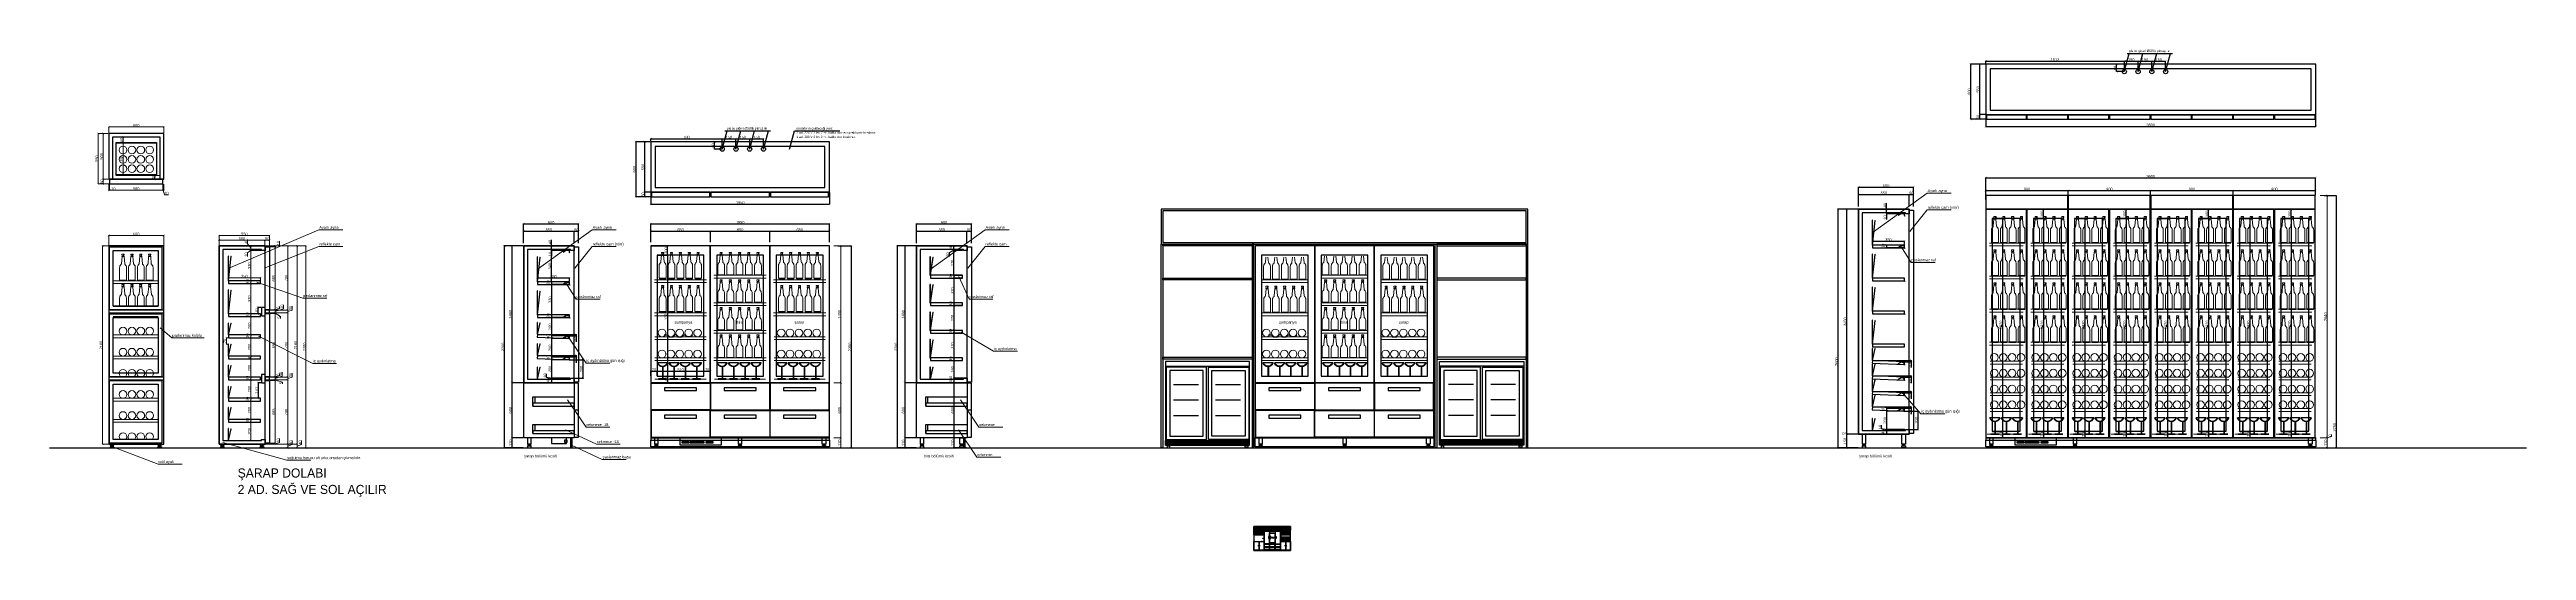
# Model space of a CAD drawing. Header units: millimetres. Extents: x 11444 to 38468, y 2013 to 7470.
import ezdxf

# ---------------------------------------------------------------- set-up
doc = ezdxf.new("R2010")
doc.units = ezdxf.units.MM
doc.linetypes.add('DASHED', pattern=[0.75, 0.5, -0.25])
doc.layers.add('Auto-SilikCizgiler', color=251, linetype='Continuous', lineweight=9)
doc.styles.get("Standard").update_dxf_attribs({"font": 'arial.ttf'})
doc.styles.add('TAKSİM', font='GOTHIC.TTF', dxfattribs={"height": 20})
doc.dimstyles.new('ölçü 1_50', dxfattribs={"dimtxt": 30, "dimasz": 20, "dimexe": 2, "dimexo": 5, "dimtad": 1, "dimdec": 0, "dimtxsty": 'Standard', "dimblk": 'ARCHTICK', "dimcen": 2.5, "dimclrd": 256, "dimclre": 256, "dimclrt": 256, "dimadec": 0, "dimazin": 0, "dimtfac": 1, "dimtdec": 0, "dimtmove": 0, "dimatfit": 3, "dimldrblk": 'ARCHTICK', "dimfxl": 1, "dimlwd": -1, "dimlwe": -1, "dimarcsym": 0})

# ---------------------------------------------------------------- blocks, each defined once
blk = doc.blocks.new('_ArchTick')
at = {"color": 0, "linetype": 'ByBlock', "const_width": 0.15}
blk.add_lwpolyline([(-0.5, -0.5), (0.5, 0.5)], dxfattribs=at)
blk = doc.blocks.new('*D10')
at = {"layer": 'Auto-SilikCizgiler', "transparency": 16777216}
for p, q in [((12090, 6562), (12090, 6630)), ((12090, 6628), (12690, 6628)), ((12690, 6562), (12690, 6630))]:
    blk.add_line(p, q, dxfattribs=at)
at = {"layer": 'Defpoints', "color": 0, "transparency": 16777216}
for p in [(12090, 6557), (12690, 6628), (12690, 6557)]:
    blk.add_point(p, dxfattribs=at)
at = {"layer": 'Auto-SilikCizgiler', "transparency": 16777216, "xscale": 20, "yscale": 20, "zscale": 20, "rotation": 180}
blk.add_blockref('_ArchTick', (12090, 6628), dxfattribs=at)
at = {"layer": 'Auto-SilikCizgiler', "transparency": 16777216, "xscale": 20, "yscale": 20, "zscale": 20}
blk.add_blockref('_ArchTick', (12690, 6628), dxfattribs=at)
at = {"layer": 'Auto-SilikCizgiler', "transparency": 16777216, "insert": (12390, 6644), "char_height": 30, "attachment_point": 5}
blk.add_mtext('600', dxfattribs=at)
blk = doc.blocks.new('*D16')
at = {"layer": 'Auto-SilikCizgiler', "transparency": 16777216}
for p, q in [((12090, 6002), (12090, 5936)), ((12100, 6002), (12100, 5936)), ((12090, 5938), (12100, 5938)), ((12100, 5938), (12161, 5938))]:
    blk.add_line(p, q, dxfattribs=at)
at = {"layer": 'Defpoints', "color": 0, "transparency": 16777216}
for p in [(12090, 6007), (12100, 6007), (12100, 5938)]:
    blk.add_point(p, dxfattribs=at)
at = {"layer": 'Auto-SilikCizgiler', "transparency": 16777216, "xscale": 20, "yscale": 20, "zscale": 20, "rotation": 180}
blk.add_blockref('_ArchTick', (12090, 5938), dxfattribs=at)
at = {"layer": 'Auto-SilikCizgiler', "transparency": 16777216, "xscale": 20, "yscale": 20, "zscale": 20}
blk.add_blockref('_ArchTick', (12100, 5938), dxfattribs=at)
at = {"layer": 'Auto-SilikCizgiler', "transparency": 16777216, "insert": (12141, 5954), "char_height": 30, "attachment_point": 5}
blk.add_mtext('10', dxfattribs=at)
blk = doc.blocks.new('*D17')
at = {"layer": 'Auto-SilikCizgiler', "transparency": 16777216}
for p, q in [((12100, 6002), (12100, 5936)), ((12680, 6002), (12680, 5936)), ((12100, 5938), (12680, 5938))]:
    blk.add_line(p, q, dxfattribs=at)
at = {"layer": 'Defpoints', "color": 0, "transparency": 16777216}
for p in [(12100, 6007), (12680, 6007), (12680, 5938)]:
    blk.add_point(p, dxfattribs=at)
at = {"layer": 'Auto-SilikCizgiler', "transparency": 16777216, "xscale": 20, "yscale": 20, "zscale": 20, "rotation": 180}
blk.add_blockref('_ArchTick', (12100, 5938), dxfattribs=at)
at = {"layer": 'Auto-SilikCizgiler', "transparency": 16777216, "xscale": 20, "yscale": 20, "zscale": 20}
blk.add_blockref('_ArchTick', (12680, 5938), dxfattribs=at)
at = {"layer": 'Auto-SilikCizgiler', "transparency": 16777216, "insert": (12390, 5954), "char_height": 30, "attachment_point": 5}
blk.add_mtext('580', dxfattribs=at)
blk = doc.blocks.new('*D18')
at = {"layer": 'Auto-SilikCizgiler', "transparency": 16777216}
for p, q in [((12680, 6002), (12680, 5936)), ((12690, 6002), (12690, 5936)), ((12680, 5938), (12690, 5938)), ((12685, 5938), (12700, 5889)), ((12700, 5889), (12741, 5889))]:
    blk.add_line(p, q, dxfattribs=at)
at = {"layer": 'Defpoints', "color": 0, "transparency": 16777216}
for p in [(12680, 6007), (12690, 6007), (12690, 5938)]:
    blk.add_point(p, dxfattribs=at)
at = {"layer": 'Auto-SilikCizgiler', "transparency": 16777216, "xscale": 20, "yscale": 20, "zscale": 20, "rotation": 180}
blk.add_blockref('_ArchTick', (12680, 5938), dxfattribs=at)
at = {"layer": 'Auto-SilikCizgiler', "transparency": 16777216, "xscale": 20, "yscale": 20, "zscale": 20}
blk.add_blockref('_ArchTick', (12690, 5938), dxfattribs=at)
at = {"layer": 'Auto-SilikCizgiler', "transparency": 16777216, "insert": (12720, 5905), "char_height": 30, "attachment_point": 5}
blk.add_mtext('10', dxfattribs=at)
blk = doc.blocks.new('*D19')
at = {"layer": 'Auto-SilikCizgiler', "transparency": 16777216}
for p, q in [((12175, 6457), (12249, 6457)), ((12247, 6107), (12247, 6457)), ((12175, 6107), (12249, 6107))]:
    blk.add_line(p, q, dxfattribs=at)
at = {"layer": 'Defpoints', "color": 0, "transparency": 16777216}
for p in [(12170, 6457), (12247, 6457), (12170, 6107)]:
    blk.add_point(p, dxfattribs=at)
at = {"layer": 'Auto-SilikCizgiler', "transparency": 16777216, "xscale": 20, "yscale": 20, "zscale": 20}
for p, rotation in [((12247, 6457), 90), ((12247, 6107), 270)]:
    blk.add_blockref('_ArchTick', p, dxfattribs=dict(at, rotation=rotation))
at = {"layer": 'Auto-SilikCizgiler', "transparency": 16777216, "insert": (12231, 6282), "char_height": 30, "attachment_point": 5, "rotation": 90}
blk.add_mtext('350', dxfattribs=at)
blk = doc.blocks.new('*D20')
at = {"layer": 'Auto-SilikCizgiler', "transparency": 16777216}
for p, q in [((12175, 6517), (12249, 6517)), ((12247, 6457), (12247, 6517)), ((12175, 6457), (12249, 6457))]:
    blk.add_line(p, q, dxfattribs=at)
at = {"layer": 'Defpoints', "color": 0, "transparency": 16777216}
for p in [(12170, 6517), (12247, 6517), (12170, 6457)]:
    blk.add_point(p, dxfattribs=at)
at = {"layer": 'Auto-SilikCizgiler', "transparency": 16777216, "xscale": 20, "yscale": 20, "zscale": 20}
for p, rotation in [((12247, 6517), 90), ((12247, 6457), 270)]:
    blk.add_blockref('_ArchTick', p, dxfattribs=dict(at, rotation=rotation))
at = {"layer": 'Auto-SilikCizgiler', "transparency": 16777216, "insert": (12231, 6487), "char_height": 30, "attachment_point": 5, "rotation": 90}
blk.add_mtext('60', dxfattribs=at)
blk = doc.blocks.new('*D11')
at = {"layer": 'Auto-SilikCizgiler', "transparency": 16777216}
for p, q in [((12645, 6097), (12592, 6097)), ((12645, 6057), (12592, 6057)), ((12594, 6097), (12594, 6057))]:
    blk.add_line(p, q, dxfattribs=at)
at = {"layer": 'Defpoints', "color": 0, "transparency": 16777216}
for p in [(12594, 6057), (12650, 6097), (12650, 6057)]:
    blk.add_point(p, dxfattribs=at)
at = {"layer": 'Auto-SilikCizgiler', "transparency": 16777216, "xscale": 20, "yscale": 20, "zscale": 20}
for p, rotation in [((12594, 6097), 90), ((12594, 6057), 270)]:
    blk.add_blockref('_ArchTick', p, dxfattribs=dict(at, rotation=rotation))
at = {"layer": 'Auto-SilikCizgiler', "transparency": 16777216, "insert": (12578, 6081), "char_height": 30, "attachment_point": 5, "rotation": 90}
blk.add_mtext('40', dxfattribs=at)
blk = doc.blocks.new('*D12')
at = {"layer": 'Auto-SilikCizgiler', "transparency": 16777216}
for p, q in [((12085, 6557), (12026, 6557)), ((12028, 6557), (12028, 6057)), ((12085, 6057), (12026, 6057))]:
    blk.add_line(p, q, dxfattribs=at)
at = {"layer": 'Defpoints', "color": 0, "transparency": 16777216}
for p in [(12090, 6557), (12028, 6057), (12090, 6057)]:
    blk.add_point(p, dxfattribs=at)
at = {"layer": 'Auto-SilikCizgiler', "transparency": 16777216, "xscale": 20, "yscale": 20, "zscale": 20}
for p, rotation in [((12028, 6557), 90), ((12028, 6057), 270)]:
    blk.add_blockref('_ArchTick', p, dxfattribs=dict(at, rotation=rotation))
at = {"layer": 'Auto-SilikCizgiler', "transparency": 16777216, "insert": (12013, 6307), "char_height": 30, "attachment_point": 5, "rotation": 90}
blk.add_mtext('500', dxfattribs=at)
blk = doc.blocks.new('*D13')
at = {"layer": 'Auto-SilikCizgiler', "transparency": 16777216}
for p, q in [((12085, 6057), (12026, 6057)), ((12085, 6007), (12026, 6007)), ((12028, 6057), (12028, 6007))]:
    blk.add_line(p, q, dxfattribs=at)
at = {"layer": 'Defpoints', "color": 0, "transparency": 16777216}
for p in [(12028, 6007), (12090, 6057), (12090, 6007)]:
    blk.add_point(p, dxfattribs=at)
at = {"layer": 'Auto-SilikCizgiler', "transparency": 16777216, "xscale": 20, "yscale": 20, "zscale": 20}
for p, rotation in [((12028, 6057), 90), ((12028, 6007), 270)]:
    blk.add_blockref('_ArchTick', p, dxfattribs=dict(at, rotation=rotation))
at = {"layer": 'Auto-SilikCizgiler', "transparency": 16777216, "insert": (12013, 6032), "char_height": 30, "attachment_point": 5, "rotation": 90}
blk.add_mtext('50', dxfattribs=at)
blk = doc.blocks.new('*D21')
at = {"layer": 'Auto-SilikCizgiler', "transparency": 16777216}
for p, q in [((12085, 5330), (12021, 5330)), ((12023, 3170), (12023, 5330)), ((12085, 3170), (12021, 3170))]:
    blk.add_line(p, q, dxfattribs=at)
at = {"layer": 'Defpoints', "color": 0, "transparency": 16777216}
for p in [(12023, 5330), (12090, 5330), (12090, 3170)]:
    blk.add_point(p, dxfattribs=at)
at = {"layer": 'Auto-SilikCizgiler', "transparency": 16777216, "xscale": 20, "yscale": 20, "zscale": 20}
for p, rotation in [((12023, 5330), 90), ((12023, 3170), 270)]:
    blk.add_blockref('_ArchTick', p, dxfattribs=dict(at, rotation=rotation))
at = {"layer": 'Auto-SilikCizgiler', "transparency": 16777216, "insert": (12007, 4250), "char_height": 30, "attachment_point": 5, "rotation": 90}
blk.add_mtext('2160', dxfattribs=at)
blk = doc.blocks.new('*D22')
at = {"layer": 'Auto-SilikCizgiler', "transparency": 16777216}
for p, q in [((12085, 6557), (11974, 6557)), ((11976, 6557), (11976, 6007)), ((12095, 6007), (11974, 6007))]:
    blk.add_line(p, q, dxfattribs=at)
at = {"layer": 'Defpoints', "color": 0, "transparency": 16777216}
for p in [(12090, 6557), (11976, 6007), (12100, 6007)]:
    blk.add_point(p, dxfattribs=at)
at = {"layer": 'Auto-SilikCizgiler', "transparency": 16777216, "xscale": 20, "yscale": 20, "zscale": 20}
for p, rotation in [((11976, 6557), 90), ((11976, 6007), 270)]:
    blk.add_blockref('_ArchTick', p, dxfattribs=dict(at, rotation=rotation))
at = {"layer": 'Auto-SilikCizgiler', "transparency": 16777216, "insert": (11960, 6282), "char_height": 30, "attachment_point": 5, "rotation": 90}
blk.add_mtext('550', dxfattribs=at)
blk = doc.blocks.new('*D23')
at = {"layer": 'Auto-SilikCizgiler', "transparency": 16777216}
for p, q in [((12090, 5335), (12090, 5447)), ((12090, 5445), (12690, 5445)), ((12690, 5335), (12690, 5447))]:
    blk.add_line(p, q, dxfattribs=at)
at = {"layer": 'Defpoints', "color": 0, "transparency": 16777216}
for p in [(12690, 5445), (12090, 5330), (12690, 5330)]:
    blk.add_point(p, dxfattribs=at)
at = {"layer": 'Auto-SilikCizgiler', "transparency": 16777216, "xscale": 20, "yscale": 20, "zscale": 20, "rotation": 180}
blk.add_blockref('_ArchTick', (12090, 5445), dxfattribs=at)
at = {"layer": 'Auto-SilikCizgiler', "transparency": 16777216, "xscale": 20, "yscale": 20, "zscale": 20}
blk.add_blockref('_ArchTick', (12690, 5445), dxfattribs=at)
at = {"layer": 'Auto-SilikCizgiler', "transparency": 16777216, "insert": (12390, 5461), "char_height": 30, "attachment_point": 5}
blk.add_mtext('600', dxfattribs=at)
blk = doc.blocks.new('*D24')
at = {"layer": 'Auto-SilikCizgiler', "transparency": 16777216}
for p, q in [((13740, 4590), (13638, 4590)), ((13740, 4560), (13638, 4560)), ((13640, 4560), (13640, 4590))]:
    blk.add_line(p, q, dxfattribs=at)
at = {"layer": 'Defpoints', "color": 0, "transparency": 16777216}
for p in [(13640, 4590), (13745, 4590), (13745, 4560)]:
    blk.add_point(p, dxfattribs=at)
at = {"layer": 'Auto-SilikCizgiler', "transparency": 16777216, "xscale": 20, "yscale": 20, "zscale": 20}
for p, rotation in [((13640, 4590), 90), ((13640, 4560), 270)]:
    blk.add_blockref('_ArchTick', p, dxfattribs=dict(at, rotation=rotation))
at = {"layer": 'Auto-SilikCizgiler', "transparency": 16777216, "insert": (13604, 4582), "char_height": 30, "attachment_point": 5, "rotation": 90}
blk.add_mtext('30', dxfattribs=at)
blk = doc.blocks.new('*D25')
at = {"layer": 'Auto-SilikCizgiler', "transparency": 16777216}
for p, q in [((13740, 4950), (13638, 4950)), ((13740, 4920), (13638, 4920)), ((13640, 4920), (13640, 4950))]:
    blk.add_line(p, q, dxfattribs=at)
at = {"layer": 'Defpoints', "color": 0, "transparency": 16777216}
for p in [(13640, 4950), (13745, 4950), (13745, 4920)]:
    blk.add_point(p, dxfattribs=at)
at = {"layer": 'Auto-SilikCizgiler', "transparency": 16777216, "xscale": 20, "yscale": 20, "zscale": 20}
for p, rotation in [((13640, 4950), 90), ((13640, 4920), 270)]:
    blk.add_blockref('_ArchTick', p, dxfattribs=dict(at, rotation=rotation))
at = {"layer": 'Auto-SilikCizgiler', "transparency": 16777216, "insert": (13604, 4942), "char_height": 30, "attachment_point": 5, "rotation": 90}
blk.add_mtext('30', dxfattribs=at)
blk = doc.blocks.new('*D26')
at = {"layer": 'Auto-SilikCizgiler', "transparency": 16777216}
for p, q in [((13750, 5280), (13638, 5280)), ((13640, 4950), (13640, 5280)), ((13740, 4950), (13638, 4950))]:
    blk.add_line(p, q, dxfattribs=at)
at = {"layer": 'Defpoints', "color": 0, "transparency": 16777216}
for p in [(13640, 5280), (13755, 5280), (13745, 4950)]:
    blk.add_point(p, dxfattribs=at)
at = {"layer": 'Auto-SilikCizgiler', "transparency": 16777216, "xscale": 20, "yscale": 20, "zscale": 20}
for p, rotation in [((13640, 5280), 90), ((13640, 4950), 270)]:
    blk.add_blockref('_ArchTick', p, dxfattribs=dict(at, rotation=rotation))
at = {"layer": 'Auto-SilikCizgiler', "transparency": 16777216, "insert": (13624, 5115), "char_height": 30, "attachment_point": 5, "rotation": 90}
blk.add_mtext('330', dxfattribs=at)
blk = doc.blocks.new('*D27')
at = {"layer": 'Auto-SilikCizgiler', "transparency": 16777216}
for p, q in [((13640, 5285), (13604, 5256)), ((13604, 5256), (13604, 5215)), ((13750, 5290), (13638, 5290)), ((13750, 5280), (13638, 5280)), ((13640, 5280), (13640, 5290))]:
    blk.add_line(p, q, dxfattribs=at)
at = {"layer": 'Defpoints', "color": 0, "transparency": 16777216}
for p in [(13640, 5290), (13755, 5290), (13755, 5280)]:
    blk.add_point(p, dxfattribs=at)
at = {"layer": 'Auto-SilikCizgiler', "transparency": 16777216, "xscale": 20, "yscale": 20, "zscale": 20}
for p, rotation in [((13640, 5290), 90), ((13640, 5280), 270)]:
    blk.add_blockref('_ArchTick', p, dxfattribs=dict(at, rotation=rotation))
at = {"layer": 'Auto-SilikCizgiler', "transparency": 16777216, "insert": (13588, 5236), "char_height": 30, "attachment_point": 5, "rotation": 90}
blk.add_mtext('10', dxfattribs=at)
blk = doc.blocks.new('*D28')
at = {"layer": 'Auto-SilikCizgiler', "transparency": 16777216}
for p, q in [((13604, 5353), (13604, 5399)), ((13640, 5310), (13604, 5353)), ((13790, 5330), (13638, 5330)), ((13750, 5290), (13638, 5290)), ((13640, 5290), (13640, 5330))]:
    blk.add_line(p, q, dxfattribs=at)
at = {"layer": 'Defpoints', "color": 0, "transparency": 16777216}
for p in [(13640, 5330), (13755, 5290), (13795, 5330)]:
    blk.add_point(p, dxfattribs=at)
at = {"layer": 'Auto-SilikCizgiler', "transparency": 16777216, "xscale": 20, "yscale": 20, "zscale": 20}
for p, rotation in [((13640, 5330), 90), ((13640, 5290), 270)]:
    blk.add_blockref('_ArchTick', p, dxfattribs=dict(at, rotation=rotation))
at = {"layer": 'Auto-SilikCizgiler', "transparency": 16777216, "insert": (13588, 5376), "char_height": 30, "attachment_point": 5, "rotation": 90}
blk.add_mtext('40', dxfattribs=at)
blk = doc.blocks.new('*D29')
at = {"layer": 'Auto-SilikCizgiler', "transparency": 16777216}
for p, q in [((13740, 4920), (13638, 4920)), ((13640, 4920), (13640, 4590)), ((13740, 4590), (13638, 4590))]:
    blk.add_line(p, q, dxfattribs=at)
at = {"layer": 'Defpoints', "color": 0, "transparency": 16777216}
for p in [(13745, 4920), (13640, 4590), (13745, 4590)]:
    blk.add_point(p, dxfattribs=at)
at = {"layer": 'Auto-SilikCizgiler', "transparency": 16777216, "xscale": 20, "yscale": 20, "zscale": 20}
for p, rotation in [((13640, 4920), 90), ((13640, 4590), 270)]:
    blk.add_blockref('_ArchTick', p, dxfattribs=dict(at, rotation=rotation))
at = {"layer": 'Auto-SilikCizgiler', "transparency": 16777216, "insert": (13624, 4755), "char_height": 30, "attachment_point": 5, "rotation": 90}
blk.add_mtext('330', dxfattribs=at)
blk = doc.blocks.new('*D30')
at = {"layer": 'Auto-SilikCizgiler', "transparency": 16777216}
for p, q in [((13740, 4360), (13638, 4360)), ((13740, 4330), (13638, 4330)), ((13640, 4330), (13640, 4360))]:
    blk.add_line(p, q, dxfattribs=at)
at = {"layer": 'Defpoints', "color": 0, "transparency": 16777216}
for p in [(13640, 4360), (13745, 4360), (13745, 4330)]:
    blk.add_point(p, dxfattribs=at)
at = {"layer": 'Auto-SilikCizgiler', "transparency": 16777216, "xscale": 20, "yscale": 20, "zscale": 20}
for p, rotation in [((13640, 4360), 90), ((13640, 4330), 270)]:
    blk.add_blockref('_ArchTick', p, dxfattribs=dict(at, rotation=rotation))
at = {"layer": 'Auto-SilikCizgiler', "transparency": 16777216, "insert": (13604, 4352), "char_height": 30, "attachment_point": 5, "rotation": 90}
blk.add_mtext('30', dxfattribs=at)
blk = doc.blocks.new('*D31')
at = {"layer": 'Auto-SilikCizgiler', "transparency": 16777216}
for p, q in [((13740, 4130), (13638, 4130)), ((13740, 4100), (13638, 4100)), ((13640, 4100), (13640, 4130))]:
    blk.add_line(p, q, dxfattribs=at)
at = {"layer": 'Defpoints', "color": 0, "transparency": 16777216}
for p in [(13640, 4130), (13745, 4130), (13745, 4100)]:
    blk.add_point(p, dxfattribs=at)
at = {"layer": 'Auto-SilikCizgiler', "transparency": 16777216, "xscale": 20, "yscale": 20, "zscale": 20}
for p, rotation in [((13640, 4130), 90), ((13640, 4100), 270)]:
    blk.add_blockref('_ArchTick', p, dxfattribs=dict(at, rotation=rotation))
at = {"layer": 'Auto-SilikCizgiler', "transparency": 16777216, "insert": (13624, 4115), "char_height": 30, "attachment_point": 5, "rotation": 90}
blk.add_mtext('30', dxfattribs=at)
blk = doc.blocks.new('*D32')
at = {"layer": 'Auto-SilikCizgiler', "transparency": 16777216}
for p, q in [((13740, 3900), (13638, 3900)), ((13740, 3870), (13638, 3870)), ((13640, 3870), (13640, 3900))]:
    blk.add_line(p, q, dxfattribs=at)
at = {"layer": 'Defpoints', "color": 0, "transparency": 16777216}
for p in [(13640, 3900), (13745, 3900), (13745, 3870)]:
    blk.add_point(p, dxfattribs=at)
at = {"layer": 'Auto-SilikCizgiler', "transparency": 16777216, "xscale": 20, "yscale": 20, "zscale": 20}
for p, rotation in [((13640, 3900), 90), ((13640, 3870), 270)]:
    blk.add_blockref('_ArchTick', p, dxfattribs=dict(at, rotation=rotation))
at = {"layer": 'Auto-SilikCizgiler', "transparency": 16777216, "insert": (13604, 3892), "char_height": 30, "attachment_point": 5, "rotation": 90}
blk.add_mtext('30', dxfattribs=at)
blk = doc.blocks.new('*D33')
at = {"layer": 'Auto-SilikCizgiler', "transparency": 16777216}
for p, q in [((13740, 4560), (13638, 4560)), ((13740, 4360), (13638, 4360)), ((13640, 4560), (13640, 4360))]:
    blk.add_line(p, q, dxfattribs=at)
at = {"layer": 'Defpoints', "color": 0, "transparency": 16777216}
for p in [(13640, 4360), (13745, 4560), (13745, 4360)]:
    blk.add_point(p, dxfattribs=at)
at = {"layer": 'Auto-SilikCizgiler', "transparency": 16777216, "xscale": 20, "yscale": 20, "zscale": 20}
for p, rotation in [((13640, 4560), 90), ((13640, 4360), 270)]:
    blk.add_blockref('_ArchTick', p, dxfattribs=dict(at, rotation=rotation))
at = {"layer": 'Auto-SilikCizgiler', "transparency": 16777216, "insert": (13624, 4460), "char_height": 30, "attachment_point": 5, "rotation": 90}
blk.add_mtext('200', dxfattribs=at)
blk = doc.blocks.new('*D34')
at = {"layer": 'Auto-SilikCizgiler', "transparency": 16777216}
for p, q in [((13740, 4330), (13638, 4330)), ((13640, 4330), (13640, 4130)), ((13740, 4130), (13638, 4130))]:
    blk.add_line(p, q, dxfattribs=at)
at = {"layer": 'Defpoints', "color": 0, "transparency": 16777216}
for p in [(13745, 4330), (13640, 4130), (13745, 4130)]:
    blk.add_point(p, dxfattribs=at)
at = {"layer": 'Auto-SilikCizgiler', "transparency": 16777216, "xscale": 20, "yscale": 20, "zscale": 20}
for p, rotation in [((13640, 4330), 90), ((13640, 4130), 270)]:
    blk.add_blockref('_ArchTick', p, dxfattribs=dict(at, rotation=rotation))
at = {"layer": 'Auto-SilikCizgiler', "transparency": 16777216, "insert": (13624, 4230), "char_height": 30, "attachment_point": 5, "rotation": 90}
blk.add_mtext('200', dxfattribs=at)
blk = doc.blocks.new('*D35')
at = {"layer": 'Auto-SilikCizgiler', "transparency": 16777216}
for p, q in [((13740, 4100), (13638, 4100)), ((13640, 4100), (13640, 3900)), ((13740, 3900), (13638, 3900))]:
    blk.add_line(p, q, dxfattribs=at)
at = {"layer": 'Defpoints', "color": 0, "transparency": 16777216}
for p in [(13745, 4100), (13640, 3900), (13745, 3900)]:
    blk.add_point(p, dxfattribs=at)
at = {"layer": 'Auto-SilikCizgiler', "transparency": 16777216, "xscale": 20, "yscale": 20, "zscale": 20}
for p, rotation in [((13640, 4100), 90), ((13640, 3900), 270)]:
    blk.add_blockref('_ArchTick', p, dxfattribs=dict(at, rotation=rotation))
at = {"layer": 'Auto-SilikCizgiler', "transparency": 16777216, "insert": (13624, 4000), "char_height": 30, "attachment_point": 5, "rotation": 90}
blk.add_mtext('200', dxfattribs=at)
blk = doc.blocks.new('*D36')
at = {"layer": 'Auto-SilikCizgiler', "transparency": 16777216}
for p, q in [((13740, 3670), (13638, 3670)), ((13740, 3640), (13638, 3640)), ((13640, 3640), (13640, 3670))]:
    blk.add_line(p, q, dxfattribs=at)
at = {"layer": 'Defpoints', "color": 0, "transparency": 16777216}
for p in [(13640, 3670), (13745, 3670), (13745, 3640)]:
    blk.add_point(p, dxfattribs=at)
at = {"layer": 'Auto-SilikCizgiler', "transparency": 16777216, "xscale": 20, "yscale": 20, "zscale": 20}
for p, rotation in [((13640, 3670), 90), ((13640, 3640), 270)]:
    blk.add_blockref('_ArchTick', p, dxfattribs=dict(at, rotation=rotation))
at = {"layer": 'Auto-SilikCizgiler', "transparency": 16777216, "insert": (13604, 3662), "char_height": 30, "attachment_point": 5, "rotation": 90}
blk.add_mtext('30', dxfattribs=at)
blk = doc.blocks.new('*D37')
at = {"layer": 'Auto-SilikCizgiler', "transparency": 16777216}
for p, q in [((13740, 3870), (13638, 3870)), ((13640, 3870), (13640, 3670)), ((13740, 3670), (13638, 3670))]:
    blk.add_line(p, q, dxfattribs=at)
at = {"layer": 'Defpoints', "color": 0, "transparency": 16777216}
for p in [(13745, 3870), (13640, 3670), (13745, 3670)]:
    blk.add_point(p, dxfattribs=at)
at = {"layer": 'Auto-SilikCizgiler', "transparency": 16777216, "xscale": 20, "yscale": 20, "zscale": 20}
for p, rotation in [((13640, 3870), 90), ((13640, 3670), 270)]:
    blk.add_blockref('_ArchTick', p, dxfattribs=dict(at, rotation=rotation))
at = {"layer": 'Auto-SilikCizgiler', "transparency": 16777216, "insert": (13624, 3770), "char_height": 30, "attachment_point": 5, "rotation": 90}
blk.add_mtext('200', dxfattribs=at)
blk = doc.blocks.new('*D38')
at = {"layer": 'Auto-SilikCizgiler', "transparency": 16777216}
for p, q in [((13740, 3440), (13638, 3440)), ((13740, 3410), (13638, 3410)), ((13640, 3410), (13640, 3440))]:
    blk.add_line(p, q, dxfattribs=at)
at = {"layer": 'Defpoints', "color": 0, "transparency": 16777216}
for p in [(13640, 3440), (13745, 3440), (13745, 3410)]:
    blk.add_point(p, dxfattribs=at)
at = {"layer": 'Auto-SilikCizgiler', "transparency": 16777216, "xscale": 20, "yscale": 20, "zscale": 20}
for p, rotation in [((13640, 3440), 90), ((13640, 3410), 270)]:
    blk.add_blockref('_ArchTick', p, dxfattribs=dict(at, rotation=rotation))
at = {"layer": 'Auto-SilikCizgiler', "transparency": 16777216, "insert": (13604, 3432), "char_height": 30, "attachment_point": 5, "rotation": 90}
blk.add_mtext('30', dxfattribs=at)
blk = doc.blocks.new('*D39')
at = {"layer": 'Auto-SilikCizgiler', "transparency": 16777216}
for p, q in [((13740, 3640), (13638, 3640)), ((13640, 3640), (13640, 3440)), ((13740, 3440), (13638, 3440))]:
    blk.add_line(p, q, dxfattribs=at)
at = {"layer": 'Defpoints', "color": 0, "transparency": 16777216}
for p in [(13745, 3640), (13640, 3440), (13745, 3440)]:
    blk.add_point(p, dxfattribs=at)
at = {"layer": 'Auto-SilikCizgiler', "transparency": 16777216, "xscale": 20, "yscale": 20, "zscale": 20}
for p, rotation in [((13640, 3640), 90), ((13640, 3440), 270)]:
    blk.add_blockref('_ArchTick', p, dxfattribs=dict(at, rotation=rotation))
at = {"layer": 'Auto-SilikCizgiler', "transparency": 16777216, "insert": (13624, 3540), "char_height": 30, "attachment_point": 5, "rotation": 90}
blk.add_mtext('200', dxfattribs=at)
blk = doc.blocks.new('*D14')
at = {"layer": 'Auto-SilikCizgiler', "transparency": 16777216}
for p, q in [((13740, 3410), (13638, 3410)), ((13640, 3410), (13640, 3210)), ((13740, 3210), (13638, 3210))]:
    blk.add_line(p, q, dxfattribs=at)
at = {"layer": 'Defpoints', "color": 0, "transparency": 16777216}
for p in [(13745, 3410), (13640, 3210), (13745, 3210)]:
    blk.add_point(p, dxfattribs=at)
at = {"layer": 'Auto-SilikCizgiler', "transparency": 16777216, "xscale": 20, "yscale": 20, "zscale": 20}
for p, rotation in [((13640, 3410), 90), ((13640, 3210), 270)]:
    blk.add_blockref('_ArchTick', p, dxfattribs=dict(at, rotation=rotation))
at = {"layer": 'Auto-SilikCizgiler', "transparency": 16777216, "insert": (13624, 3310), "char_height": 30, "attachment_point": 5, "rotation": 90}
blk.add_mtext('200', dxfattribs=at)
blk = doc.blocks.new('*D40')
at = {"layer": 'Auto-SilikCizgiler', "transparency": 16777216}
for p, q in [((13295, 5335), (13295, 5397)), ((13295, 5395), (13795, 5395)), ((13795, 5335), (13795, 5397))]:
    blk.add_line(p, q, dxfattribs=at)
at = {"layer": 'Defpoints', "color": 0, "transparency": 16777216}
for p in [(13295, 5330), (13795, 5395), (13795, 5330)]:
    blk.add_point(p, dxfattribs=at)
at = {"layer": 'Auto-SilikCizgiler', "transparency": 16777216, "xscale": 20, "yscale": 20, "zscale": 20, "rotation": 180}
blk.add_blockref('_ArchTick', (13295, 5395), dxfattribs=at)
at = {"layer": 'Auto-SilikCizgiler', "transparency": 16777216, "xscale": 20, "yscale": 20, "zscale": 20}
blk.add_blockref('_ArchTick', (13795, 5395), dxfattribs=at)
at = {"layer": 'Auto-SilikCizgiler', "transparency": 16777216, "insert": (13545, 5411), "char_height": 30, "attachment_point": 5}
blk.add_mtext('500', dxfattribs=at)
blk = doc.blocks.new('*D41')
at = {"layer": 'Auto-SilikCizgiler', "transparency": 16777216}
for p, q in [((13795, 5335), (13795, 5397)), ((13795, 5395), (13845, 5395)), ((13845, 5325), (13845, 5397))]:
    blk.add_line(p, q, dxfattribs=at)
at = {"layer": 'Defpoints', "color": 0, "transparency": 16777216}
for p in [(13795, 5330), (13845, 5395), (13845, 5320)]:
    blk.add_point(p, dxfattribs=at)
at = {"layer": 'Auto-SilikCizgiler', "transparency": 16777216, "xscale": 20, "yscale": 20, "zscale": 20, "rotation": 180}
blk.add_blockref('_ArchTick', (13795, 5395), dxfattribs=at)
at = {"layer": 'Auto-SilikCizgiler', "transparency": 16777216, "xscale": 20, "yscale": 20, "zscale": 20}
blk.add_blockref('_ArchTick', (13845, 5395), dxfattribs=at)
at = {"layer": 'Auto-SilikCizgiler', "transparency": 16777216, "insert": (13820, 5411), "char_height": 30, "attachment_point": 5}
blk.add_mtext('50', dxfattribs=at)
blk = doc.blocks.new('*D42')
at = {"layer": 'Auto-SilikCizgiler', "transparency": 16777216}
for p, q in [((13295, 5335), (13295, 5447)), ((13295, 5445), (13845, 5445)), ((13845, 5325), (13845, 5447))]:
    blk.add_line(p, q, dxfattribs=at)
at = {"layer": 'Defpoints', "color": 0, "transparency": 16777216}
for p in [(13845, 5445), (13295, 5330), (13845, 5320)]:
    blk.add_point(p, dxfattribs=at)
at = {"layer": 'Auto-SilikCizgiler', "transparency": 16777216, "xscale": 20, "yscale": 20, "zscale": 20, "rotation": 180}
blk.add_blockref('_ArchTick', (13295, 5445), dxfattribs=at)
at = {"layer": 'Auto-SilikCizgiler', "transparency": 16777216, "xscale": 20, "yscale": 20, "zscale": 20}
blk.add_blockref('_ArchTick', (13845, 5445), dxfattribs=at)
at = {"layer": 'Auto-SilikCizgiler', "transparency": 16777216, "insert": (13570, 5461), "char_height": 30, "attachment_point": 5}
blk.add_mtext('550', dxfattribs=at)
blk = doc.blocks.new('*D43')
at = {"layer": 'Auto-SilikCizgiler', "transparency": 16777216}
for p, q in [((13800, 5330), (13908, 5330)), ((13850, 5320), (13908, 5320)), ((13906, 5325), (13955, 5340)), ((13906, 5330), (13906, 5320)), ((13955, 5340), (13955, 5381))]:
    blk.add_line(p, q, dxfattribs=at)
at = {"layer": 'Defpoints', "color": 0, "transparency": 16777216}
for p in [(13795, 5330), (13845, 5320), (13906, 5320)]:
    blk.add_point(p, dxfattribs=at)
at = {"layer": 'Auto-SilikCizgiler', "transparency": 16777216, "xscale": 20, "yscale": 20, "zscale": 20}
for p, rotation in [((13906, 5330), 90), ((13906, 5320), 270)]:
    blk.add_blockref('_ArchTick', p, dxfattribs=dict(at, rotation=rotation))
at = {"layer": 'Auto-SilikCizgiler', "transparency": 16777216, "insert": (13939, 5361), "char_height": 30, "attachment_point": 5, "rotation": 90}
blk.add_mtext('10', dxfattribs=at)
blk = doc.blocks.new('*D44')
at = {"layer": 'Auto-SilikCizgiler', "transparency": 16777216}
for p, q in [((13850, 5320), (13908, 5320)), ((13906, 5320), (13906, 4635)), ((13850, 4635), (13908, 4635))]:
    blk.add_line(p, q, dxfattribs=at)
at = {"layer": 'Defpoints', "color": 0, "transparency": 16777216}
for p in [(13845, 5320), (13845, 4635), (13906, 4635)]:
    blk.add_point(p, dxfattribs=at)
at = {"layer": 'Auto-SilikCizgiler', "transparency": 16777216, "xscale": 20, "yscale": 20, "zscale": 20}
for p, rotation in [((13906, 5320), 90), ((13906, 4635), 270)]:
    blk.add_blockref('_ArchTick', p, dxfattribs=dict(at, rotation=rotation))
at = {"layer": 'Auto-SilikCizgiler', "transparency": 16777216, "insert": (13890, 4978), "char_height": 30, "attachment_point": 5, "rotation": 90}
blk.add_mtext('685', dxfattribs=at)
blk = doc.blocks.new('*D45')
at = {"layer": 'Auto-SilikCizgiler', "transparency": 16777216}
for p, q in [((13850, 4635), (13908, 4635)), ((13850, 4630), (13908, 4630)), ((13906, 4633), (13955, 4648)), ((13906, 4635), (13906, 4630)), ((13955, 4648), (13955, 4669))]:
    blk.add_line(p, q, dxfattribs=at)
at = {"layer": 'Defpoints', "color": 0, "transparency": 16777216}
for p in [(13845, 4635), (13845, 4630), (13906, 4630)]:
    blk.add_point(p, dxfattribs=at)
at = {"layer": 'Auto-SilikCizgiler', "transparency": 16777216, "xscale": 20, "yscale": 20, "zscale": 20}
for p, rotation in [((13906, 4635), 90), ((13906, 4630), 270)]:
    blk.add_blockref('_ArchTick', p, dxfattribs=dict(at, rotation=rotation))
at = {"layer": 'Auto-SilikCizgiler', "transparency": 16777216, "insert": (13939, 4658), "char_height": 30, "attachment_point": 5, "rotation": 90}
blk.add_mtext('5', dxfattribs=at)
blk = doc.blocks.new('*D46')
at = {"layer": 'Auto-SilikCizgiler', "transparency": 16777216}
for p, q in [((13850, 4630), (13908, 4630)), ((13850, 4600), (13908, 4600)), ((13906, 4615), (13997, 4646)), ((13906, 4630), (13906, 4600)), ((13997, 4646), (13997, 4690))]:
    blk.add_line(p, q, dxfattribs=at)
at = {"layer": 'Defpoints', "color": 0, "transparency": 16777216}
for p in [(13845, 4630), (13845, 4600), (13906, 4600)]:
    blk.add_point(p, dxfattribs=at)
at = {"layer": 'Auto-SilikCizgiler', "transparency": 16777216, "xscale": 20, "yscale": 20, "zscale": 20}
for p, rotation in [((13906, 4630), 90), ((13906, 4600), 270)]:
    blk.add_blockref('_ArchTick', p, dxfattribs=dict(at, rotation=rotation))
at = {"layer": 'Auto-SilikCizgiler', "transparency": 16777216, "insert": (13981, 4668), "char_height": 30, "attachment_point": 5, "rotation": 90}
blk.add_mtext('30', dxfattribs=at)
blk = doc.blocks.new('*D47')
at = {"layer": 'Auto-SilikCizgiler', "transparency": 16777216}
for p, q in [((13850, 4600), (13908, 4600)), ((13850, 4595), (13908, 4595)), ((13906, 4600), (13906, 4595)), ((13906, 4598), (13965, 4562)), ((13965, 4562), (13965, 4541))]:
    blk.add_line(p, q, dxfattribs=at)
at = {"layer": 'Defpoints', "color": 0, "transparency": 16777216}
for p in [(13845, 4600), (13845, 4595), (13906, 4595)]:
    blk.add_point(p, dxfattribs=at)
at = {"layer": 'Auto-SilikCizgiler', "transparency": 16777216, "xscale": 20, "yscale": 20, "zscale": 20}
for p, rotation in [((13906, 4600), 90), ((13906, 4595), 270)]:
    blk.add_blockref('_ArchTick', p, dxfattribs=dict(at, rotation=rotation))
at = {"layer": 'Auto-SilikCizgiler', "transparency": 16777216, "insert": (13950, 4551), "char_height": 30, "attachment_point": 5, "rotation": 90}
blk.add_mtext('5', dxfattribs=at)
blk = doc.blocks.new('*D48')
at = {"layer": 'Auto-SilikCizgiler', "transparency": 16777216}
for p, q in [((13850, 4595), (13908, 4595)), ((13906, 4595), (13906, 3905)), ((13850, 3905), (13908, 3905))]:
    blk.add_line(p, q, dxfattribs=at)
at = {"layer": 'Defpoints', "color": 0, "transparency": 16777216}
for p in [(13845, 4595), (13845, 3905), (13906, 3905)]:
    blk.add_point(p, dxfattribs=at)
at = {"layer": 'Auto-SilikCizgiler', "transparency": 16777216, "xscale": 20, "yscale": 20, "zscale": 20}
for p, rotation in [((13906, 4595), 90), ((13906, 3905), 270)]:
    blk.add_blockref('_ArchTick', p, dxfattribs=dict(at, rotation=rotation))
at = {"layer": 'Auto-SilikCizgiler', "transparency": 16777216, "insert": (13890, 4250), "char_height": 30, "attachment_point": 5, "rotation": 90}
blk.add_mtext('690', dxfattribs=at)
blk = doc.blocks.new('*D49')
at = {"layer": 'Auto-SilikCizgiler', "transparency": 16777216}
for p, q in [((13850, 3905), (13908, 3905)), ((13850, 3900), (13908, 3900)), ((13906, 3903), (13955, 3918)), ((13906, 3905), (13906, 3900)), ((13955, 3918), (13955, 3939))]:
    blk.add_line(p, q, dxfattribs=at)
at = {"layer": 'Defpoints', "color": 0, "transparency": 16777216}
for p in [(13845, 3905), (13845, 3900), (13906, 3900)]:
    blk.add_point(p, dxfattribs=at)
at = {"layer": 'Auto-SilikCizgiler', "transparency": 16777216, "xscale": 20, "yscale": 20, "zscale": 20}
for p, rotation in [((13906, 3905), 90), ((13906, 3900), 270)]:
    blk.add_blockref('_ArchTick', p, dxfattribs=dict(at, rotation=rotation))
at = {"layer": 'Auto-SilikCizgiler', "transparency": 16777216, "insert": (13939, 3928), "char_height": 30, "attachment_point": 5, "rotation": 90}
blk.add_mtext('5', dxfattribs=at)
blk = doc.blocks.new('*D50')
at = {"layer": 'Auto-SilikCizgiler', "transparency": 16777216}
for p, q in [((13850, 3900), (13908, 3900)), ((13850, 3870), (13908, 3870)), ((13906, 3885), (13984, 3911)), ((13906, 3900), (13906, 3870)), ((13984, 3911), (13984, 3955))]:
    blk.add_line(p, q, dxfattribs=at)
at = {"layer": 'Defpoints', "color": 0, "transparency": 16777216}
for p in [(13845, 3900), (13845, 3870), (13906, 3870)]:
    blk.add_point(p, dxfattribs=at)
at = {"layer": 'Auto-SilikCizgiler', "transparency": 16777216, "xscale": 20, "yscale": 20, "zscale": 20}
for p, rotation in [((13906, 3900), 90), ((13906, 3870), 270)]:
    blk.add_blockref('_ArchTick', p, dxfattribs=dict(at, rotation=rotation))
at = {"layer": 'Auto-SilikCizgiler', "transparency": 16777216, "insert": (13969, 3933), "char_height": 30, "attachment_point": 5, "rotation": 90}
blk.add_mtext('30', dxfattribs=at)
blk = doc.blocks.new('*D51')
at = {"layer": 'Auto-SilikCizgiler', "transparency": 16777216}
for p, q in [((13850, 3870), (13908, 3870)), ((13850, 3865), (13908, 3865)), ((13906, 3870), (13906, 3865)), ((13906, 3868), (13986, 3847)), ((13986, 3847), (13986, 3826))]:
    blk.add_line(p, q, dxfattribs=at)
at = {"layer": 'Defpoints', "color": 0, "transparency": 16777216}
for p in [(13845, 3870), (13845, 3865), (13906, 3865)]:
    blk.add_point(p, dxfattribs=at)
at = {"layer": 'Auto-SilikCizgiler', "transparency": 16777216, "xscale": 20, "yscale": 20, "zscale": 20}
for p, rotation in [((13906, 3870), 90), ((13906, 3865), 270)]:
    blk.add_blockref('_ArchTick', p, dxfattribs=dict(at, rotation=rotation))
at = {"layer": 'Auto-SilikCizgiler', "transparency": 16777216, "insert": (13970, 3836), "char_height": 30, "attachment_point": 5, "rotation": 90}
blk.add_mtext('5', dxfattribs=at)
blk = doc.blocks.new('*D52')
at = {"layer": 'Auto-SilikCizgiler', "transparency": 16777216}
for p, q in [((13850, 3865), (13908, 3865)), ((13906, 3865), (13906, 3180)), ((13850, 3180), (13908, 3180))]:
    blk.add_line(p, q, dxfattribs=at)
at = {"layer": 'Defpoints', "color": 0, "transparency": 16777216}
for p in [(13845, 3865), (13845, 3180), (13906, 3180)]:
    blk.add_point(p, dxfattribs=at)
at = {"layer": 'Auto-SilikCizgiler', "transparency": 16777216, "xscale": 20, "yscale": 20, "zscale": 20}
for p, rotation in [((13906, 3865), 90), ((13906, 3180), 270)]:
    blk.add_blockref('_ArchTick', p, dxfattribs=dict(at, rotation=rotation))
at = {"layer": 'Auto-SilikCizgiler', "transparency": 16777216, "insert": (13890, 3523), "char_height": 30, "attachment_point": 5, "rotation": 90}
blk.add_mtext('685', dxfattribs=at)
blk = doc.blocks.new('*D15')
at = {"layer": 'Auto-SilikCizgiler', "transparency": 16777216}
for p, q in [((13850, 3180), (13908, 3180)), ((13850, 3170), (13908, 3170)), ((13906, 3175), (13955, 3190)), ((13906, 3180), (13906, 3170)), ((13955, 3190), (13955, 3231))]:
    blk.add_line(p, q, dxfattribs=at)
at = {"layer": 'Defpoints', "color": 0, "transparency": 16777216}
for p in [(13845, 3180), (13845, 3170), (13906, 3170)]:
    blk.add_point(p, dxfattribs=at)
at = {"layer": 'Auto-SilikCizgiler', "transparency": 16777216, "xscale": 20, "yscale": 20, "zscale": 20}
for p, rotation in [((13906, 3180), 90), ((13906, 3170), 270)]:
    blk.add_blockref('_ArchTick', p, dxfattribs=dict(at, rotation=rotation))
at = {"layer": 'Auto-SilikCizgiler', "transparency": 16777216, "insert": (13939, 3211), "char_height": 30, "attachment_point": 5, "rotation": 90}
blk.add_mtext('10', dxfattribs=at)
blk = doc.blocks.new('*D53')
at = {"layer": 'Auto-SilikCizgiler', "transparency": 16777216}
for p, q in [((13850, 3870), (14045, 3870)), ((14043, 3170), (14043, 3870)), ((13800, 3170), (14045, 3170))]:
    blk.add_line(p, q, dxfattribs=at)
at = {"layer": 'Defpoints', "color": 0, "transparency": 16777216}
for p in [(13845, 3870), (14043, 3870), (13795, 3170)]:
    blk.add_point(p, dxfattribs=at)
at = {"layer": 'Auto-SilikCizgiler', "transparency": 16777216, "xscale": 20, "yscale": 20, "zscale": 20}
for p, rotation in [((14043, 3870), 90), ((14043, 3170), 270)]:
    blk.add_blockref('_ArchTick', p, dxfattribs=dict(at, rotation=rotation))
at = {"layer": 'Auto-SilikCizgiler', "transparency": 16777216, "insert": (14027, 3520), "char_height": 30, "attachment_point": 5, "rotation": 90}
blk.add_mtext('700', dxfattribs=at)
blk = doc.blocks.new('*D54')
at = {"layer": 'Auto-SilikCizgiler', "transparency": 16777216}
for p, q in [((13850, 3900), (14045, 3900)), ((13850, 3870), (14045, 3870)), ((14043, 3870), (14043, 3900)), ((14043, 3885), (14092, 3900)), ((14092, 3900), (14092, 3944))]:
    blk.add_line(p, q, dxfattribs=at)
at = {"layer": 'Defpoints', "color": 0, "transparency": 16777216}
for p in [(13845, 3900), (13845, 3870), (14043, 3900)]:
    blk.add_point(p, dxfattribs=at)
at = {"layer": 'Auto-SilikCizgiler', "transparency": 16777216, "xscale": 20, "yscale": 20, "zscale": 20}
for p, rotation in [((14043, 3900), 90), ((14043, 3870), 270)]:
    blk.add_blockref('_ArchTick', p, dxfattribs=dict(at, rotation=rotation))
at = {"layer": 'Auto-SilikCizgiler', "transparency": 16777216, "insert": (14076, 3922), "char_height": 30, "attachment_point": 5, "rotation": 90}
blk.add_mtext('30', dxfattribs=at)
blk = doc.blocks.new('*D55')
at = {"layer": 'Auto-SilikCizgiler', "transparency": 16777216}
for p, q in [((13850, 4600), (14045, 4600)), ((14043, 3900), (14043, 4600)), ((13850, 3900), (14045, 3900))]:
    blk.add_line(p, q, dxfattribs=at)
at = {"layer": 'Defpoints', "color": 0, "transparency": 16777216}
for p in [(13845, 4600), (14043, 4600), (13845, 3900)]:
    blk.add_point(p, dxfattribs=at)
at = {"layer": 'Auto-SilikCizgiler', "transparency": 16777216, "xscale": 20, "yscale": 20, "zscale": 20}
for p, rotation in [((14043, 4600), 90), ((14043, 3900), 270)]:
    blk.add_blockref('_ArchTick', p, dxfattribs=dict(at, rotation=rotation))
at = {"layer": 'Auto-SilikCizgiler', "transparency": 16777216, "insert": (14027, 4250), "char_height": 30, "attachment_point": 5, "rotation": 90}
blk.add_mtext('700', dxfattribs=at)
blk = doc.blocks.new('*D56')
at = {"layer": 'Auto-SilikCizgiler', "transparency": 16777216}
for p, q in [((13850, 4630), (14045, 4630)), ((13850, 4600), (14045, 4600)), ((14043, 4600), (14043, 4630)), ((14043, 4615), (14092, 4630)), ((14092, 4630), (14092, 4674))]:
    blk.add_line(p, q, dxfattribs=at)
at = {"layer": 'Defpoints', "color": 0, "transparency": 16777216}
for p in [(13845, 4630), (13845, 4600), (14043, 4630)]:
    blk.add_point(p, dxfattribs=at)
at = {"layer": 'Auto-SilikCizgiler', "transparency": 16777216, "xscale": 20, "yscale": 20, "zscale": 20}
for p, rotation in [((14043, 4630), 90), ((14043, 4600), 270)]:
    blk.add_blockref('_ArchTick', p, dxfattribs=dict(at, rotation=rotation))
at = {"layer": 'Auto-SilikCizgiler', "transparency": 16777216, "insert": (14076, 4652), "char_height": 30, "attachment_point": 5, "rotation": 90}
blk.add_mtext('30', dxfattribs=at)
blk = doc.blocks.new('*D57')
at = {"layer": 'Auto-SilikCizgiler', "transparency": 16777216}
for p, q in [((13800, 5330), (14045, 5330)), ((14043, 4630), (14043, 5330)), ((13850, 4630), (14045, 4630))]:
    blk.add_line(p, q, dxfattribs=at)
at = {"layer": 'Defpoints', "color": 0, "transparency": 16777216}
for p in [(13795, 5330), (14043, 5330), (13845, 4630)]:
    blk.add_point(p, dxfattribs=at)
at = {"layer": 'Auto-SilikCizgiler', "transparency": 16777216, "xscale": 20, "yscale": 20, "zscale": 20}
for p, rotation in [((14043, 5330), 90), ((14043, 4630), 270)]:
    blk.add_blockref('_ArchTick', p, dxfattribs=dict(at, rotation=rotation))
at = {"layer": 'Auto-SilikCizgiler', "transparency": 16777216, "insert": (14027, 4980), "char_height": 30, "attachment_point": 5, "rotation": 90}
blk.add_mtext('700', dxfattribs=at)
blk = doc.blocks.new('*D58')
at = {"layer": 'Auto-SilikCizgiler', "transparency": 16777216}
for p, q in [((13800, 5330), (14148, 5330)), ((14146, 5330), (14146, 3170)), ((13800, 3170), (14148, 3170))]:
    blk.add_line(p, q, dxfattribs=at)
at = {"layer": 'Defpoints', "color": 0, "transparency": 16777216}
for p in [(13795, 5330), (13795, 3170), (14146, 3170)]:
    blk.add_point(p, dxfattribs=at)
at = {"layer": 'Auto-SilikCizgiler', "transparency": 16777216, "xscale": 20, "yscale": 20, "zscale": 20}
for p, rotation in [((14146, 5330), 90), ((14146, 3170), 270)]:
    blk.add_blockref('_ArchTick', p, dxfattribs=dict(at, rotation=rotation))
at = {"layer": 'Auto-SilikCizgiler', "transparency": 16777216, "insert": (14130, 4250), "char_height": 30, "attachment_point": 5, "rotation": 90}
blk.add_mtext('2160', dxfattribs=at)
blk = doc.blocks.new('sisw')
at = {"layer": 'Auto-SilikCizgiler'}
for points in [[(19158.2, 139882, 0.2), (19157.5, 139874.1, 0.3), (19157.5, 139874.1, -0.3), (19158.2, 139882, -0.2)], [(19158.1, 139884.6, -0.2), (19158.4, 139882.4, -0.2), (19158.4, 139882.4, 0.2), (19158.1, 139884.6, 0.2)], [(19159.3, 139884.6), (19158.2, 139884.6, -0.6), (19158.1, 139884.6, -0.2), (19159.3, 139884.6)], [(19159.3, 139884.6), (19158.1, 139884.6, -0.2), (19158.1, 139884.6, 0.2), (19159.3, 139884.6)], [(19159.3, 139884.6), (19158.1, 139884.6, 0.2), (19158.2, 139884.6, 0.6), (19159.3, 139884.6)], [(19158.8, 139882.4, 0.3), (19158.2, 139882.4, 0.6), (19158.1, 139882.4, 0.2), (19158.7, 139882.4, 0.1)], [(19158.7, 139882.4, 0.1), (19158.1, 139882.4, 0.2), (19158.1, 139882.4, -0.2), (19158.7, 139882.4, -0.1)], [(19158.1, 139882.4, 0.2), (19158.1, 139882, 0.2), (19158.1, 139882, -0.2), (19158.1, 139882.4, -0.2)], [(19158.7, 139882.4, -0.1), (19158.1, 139882.4, -0.2), (19158.2, 139882.4, -0.6), (19158.8, 139882.4, -0.3)], [(19158.2, 139882, 0.6), (19158.3, 139882, 0.6), (19158.2, 139882, 0.2), (19158.1, 139882, 0.2)], [(19158.1, 139882, 0.2), (19158.2, 139882, 0.2), (19158.2, 139882, -0.2), (19158.1, 139882, -0.2)], [(19158.1, 139882, -0.2), (19158.2, 139882, -0.2), (19158.3, 139882, -0.6), (19158.2, 139882, -0.6)], [(19159.3, 139884.6), (19158.5, 139884.6, -1), (19158.2, 139884.6, -0.6), (19159.3, 139884.6)], [(19159.3, 139884.6), (19158.2, 139884.6, 0.6), (19158.5, 139884.6, 1), (19159.3, 139884.6)], [(19158.9, 139882.4, 0.5), (19158.5, 139882.4, 1), (19158.2, 139882.4, 0.6), (19158.8, 139882.4, 0.3)], [(19158.8, 139882.4, -0.3), (19158.2, 139882.4, -0.6), (19158.5, 139882.4, -1), (19158.9, 139882.4, -0.5)], [(19158.5, 139882, 1), (19158.6, 139882, 0.8), (19158.3, 139882, 0.6), (19158.2, 139882, 0.6)], [(19158.2, 139882, -0.6), (19158.3, 139882, -0.6), (19159.7, 139882, -1), (19158.5, 139882, -1)], [(19158.4, 139882.4, 0.2), (19158.7, 139882.4, 0.1), (19158.8, 139882.4, 0.3), (19158.5, 139882.4, 0.5)], [(19158.4, 139882.4, -0.2), (19158.7, 139882.4, -0.1), (19158.7, 139882.4, 0.1), (19158.4, 139882.4, 0.2)], [(19158.5, 139882.4, -0.5), (19158.8, 139882.4, -0.3), (19158.7, 139882.4, -0.1), (19158.4, 139882.4, -0.2)], [(19159.3, 139884.6), (19158.9, 139884.6, -1.2), (19158.5, 139884.6, -1), (19159.3, 139884.6)], [(19159.3, 139884.6), (19158.5, 139884.6, 1), (19158.9, 139884.6, 1.2), (19159.3, 139884.6)], [(19158.5, 139882.4, 0.5), (19158.8, 139882.4, 0.3), (19158.9, 139882.4, 0.4), (19158.7, 139882.4, 0.7)], [(19158.7, 139882.4, -0.7), (19158.9, 139882.4, -0.4), (19158.8, 139882.4, -0.3), (19158.5, 139882.4, -0.5)], [(19159.1, 139882.4, 0.6), (19158.9, 139882.4, 1.2), (19158.5, 139882.4, 1), (19158.9, 139882.4, 0.5)], [(19158.9, 139882.4, -0.5), (19158.5, 139882.4, -1), (19158.9, 139882.4, -1.2), (19159.1, 139882.4, -0.6)], [(19158.7, 139882.4, 0.7), (19158.9, 139882.4, 0.4), (19159.1, 139882.4, 0.5), (19159, 139882.4, 0.9)], [(19159, 139882.4, -0.9), (19159.1, 139882.4, -0.5), (19158.9, 139882.4, -0.4), (19158.7, 139882.4, -0.7)], [(19159.3, 139884.6), (19159.3, 139884.6, -1.3), (19158.9, 139884.6, -1.2), (19159.3, 139884.6)], [(19159.3, 139884.6), (19158.9, 139884.6, 1.2), (19159.3, 139884.6, 1.3), (19159.3, 139884.6)], [(19159.3, 139882.4, 0.6), (19159.3, 139882.4, 1.3), (19158.9, 139882.4, 1.2), (19159.1, 139882.4, 0.6)], [(19159.1, 139882.4, -0.6), (19158.9, 139882.4, -1.2), (19159.3, 139882.4, -1.3), (19159.3, 139882.4, -0.6)], [(19159.3, 139882.4, -0.9), (19159.3, 139882.4, -0.6), (19159.1, 139882.4, -0.5), (19159, 139882.4, -0.9)], [(19159, 139882.4, 0.9), (19159.1, 139882.4, 0.5), (19159.3, 139882.4, 0.6), (19159.3, 139882.4, 0.9)], [(19159.3, 139884.6), (19159.3, 139884.6, 1.3), (19159.7, 139884.6, 1.2), (19159.3, 139884.6)], [(19159.3, 139884.6), (19159.7, 139884.6, 1.2), (19160.1, 139884.6, 1), (19159.3, 139884.6)], [(19159.3, 139884.6), (19160.1, 139884.6, 1), (19160.4, 139884.6, 0.6), (19159.3, 139884.6)], [(19159.3, 139884.6), (19160.4, 139884.6, 0.6), (19160.5, 139884.6, 0.2), (19159.3, 139884.6)], [(19159.3, 139884.6), (19160.5, 139884.6, 0.2), (19160.5, 139884.6, -0.2), (19159.3, 139884.6)], [(19159.3, 139884.6), (19160.5, 139884.6, -0.2), (19160.4, 139884.6, -0.6), (19159.3, 139884.6)], [(19159.3, 139884.6), (19160.4, 139884.6, -0.6), (19160.1, 139884.6, -1), (19159.3, 139884.6)], [(19159.3, 139884.6), (19160.1, 139884.6, -1), (19159.7, 139884.6, -1.2), (19159.3, 139884.6)], [(19159.3, 139884.6), (19159.7, 139884.6, -1.2), (19159.3, 139884.6, -1.3), (19159.3, 139884.6)], [(19159.6, 139882.4, -0.9), (19159.5, 139882.4, -0.5), (19159.3, 139882.4, -0.6), (19159.3, 139882.4, -0.9)], [(19159.3, 139882.4, 0.9), (19159.3, 139882.4, 0.6), (19159.5, 139882.4, 0.5), (19159.6, 139882.4, 0.9)], [(19159.3, 139882.4, -0.6), (19159.3, 139882.4, -1.3), (19159.7, 139882.4, -1.2), (19159.5, 139882.4, -0.6)], [(19159.5, 139882.4, 0.6), (19159.7, 139882.4, 1.2), (19159.3, 139882.4, 1.3), (19159.3, 139882.4, 0.6)], [(19159.9, 139882.4, -0.7), (19159.7, 139882.4, -0.4), (19159.5, 139882.4, -0.5), (19159.6, 139882.4, -0.9)], [(19159.6, 139882.4, 0.9), (19159.5, 139882.4, 0.5), (19159.7, 139882.4, 0.4), (19159.9, 139882.4, 0.7)], [(19159.5, 139882.4, -0.6), (19159.7, 139882.4, -1.2), (19160.1, 139882.4, -1), (19159.7, 139882.4, -0.5)], [(19159.7, 139882.4, 0.5), (19160.1, 139882.4, 1), (19159.7, 139882.4, 1.2), (19159.5, 139882.4, 0.6)], [(19159.7, 139884.6, 1.2), (19159.6, 139882.4, 0.9), (19159.9, 139882.4, 0.7), (19160.1, 139884.6, 1)], [(19160.1, 139884.6, -1), (19159.9, 139882.4, -0.7), (19159.6, 139882.4, -0.9), (19159.7, 139884.6, -1.2)], [(19160.1, 139882.4, -0.5), (19159.8, 139882.4, -0.3), (19159.7, 139882.4, -0.4), (19159.9, 139882.4, -0.7)], [(19159.9, 139882.4, 0.7), (19159.7, 139882.4, 0.4), (19159.8, 139882.4, 0.3), (19160.1, 139882.4, 0.5)], [(19159.7, 139882.4, -0.5), (19160.1, 139882.4, -1), (19160.4, 139882.4, -0.6), (19159.8, 139882.4, -0.3)], [(19159.8, 139882.4, 0.3), (19160.4, 139882.4, 0.6), (19160.1, 139882.4, 1), (19159.7, 139882.4, 0.5)], [(19160.2, 139882.4, -0.2), (19159.8, 139882.4, -0.1), (19159.8, 139882.4, -0.3), (19160.1, 139882.4, -0.5)], [(19160.2, 139882.4, 0.2), (19159.8, 139882.4, 0.1), (19159.8, 139882.4, -0.1), (19160.2, 139882.4, -0.2)], [(19160.1, 139882.4, 0.5), (19159.8, 139882.4, 0.3), (19159.8, 139882.4, 0.1), (19160.2, 139882.4, 0.2)], [(19159.8, 139882.4, -0.3), (19160.4, 139882.4, -0.6), (19160.5, 139882.4, -0.2), (19159.9, 139882.4, -0.1)], [(19159.9, 139882.4, 0.1), (19160.5, 139882.4, 0.2), (19160.4, 139882.4, 0.6), (19159.8, 139882.4, 0.3)], [(19159.9, 139882.4, -0.1), (19160.5, 139882.4, -0.2), (19160.5, 139882.4, 0.2), (19159.9, 139882.4, 0.1)], [(19160.1, 139882, -1), (19160, 139882, -0.8), (19160.2, 139882, -0.6), (19160.4, 139882, -0.6)], [(19160.4, 139882, 0.6), (19160.2, 139882, 0.6), (19160, 139882, 0.8), (19160.1, 139882, 1)], [(19160.5, 139884.6, 0.2), (19160.2, 139882.4, 0.2), (19160.2, 139882.4, -0.2), (19160.5, 139884.6, -0.2)], [(19160.4, 139882, -0.6), (19160.2, 139882, -0.6), (19160.4, 139882, -0.2), (19160.5, 139882, -0.2)], [(19160.5, 139882, 0.2), (19160.4, 139882, 0.2), (19160.2, 139882, 0.6), (19160.4, 139882, 0.6)], [(19160.4, 139882, -0.2), (19161.1, 139874.1, -0.3), (19161.1, 139874.1, 0.3), (19160.4, 139882, 0.2)], [(19160.5, 139882, -0.2), (19160.4, 139882, -0.2), (19160.4, 139882, 0.2), (19160.5, 139882, 0.2)], [(19160.5, 139882.4, -0.2), (19160.5, 139882, -0.2), (19160.5, 139882, 0.2), (19160.5, 139882.4, 0.2)], [(19155.7, 139871.2, 0.6), (19155.6, 139869.8, 0.7), (19155.6, 139869.8, -0.7), (19155.7, 139871.2, -0.6)], [(19155.6, 139869.8, 0.7), (19155.6, 139856.3, 0.7), (19155.6, 139856.3, -0.7), (19155.6, 139869.8, -0.7)], [(19156, 139856.3, 1.9), (19156.3, 139855.6, 1.7), (19155.9, 139855.6, 0.6), (19155.6, 139856.3, 0.7)], [(19155.6, 139856.3, 0.7), (19155.9, 139855.6, 0.6), (19155.9, 139855.6, -0.6), (19155.6, 139856.3, -0.7)], [(19155.6, 139856.3, -0.7), (19155.9, 139855.6, -0.6), (19156.3, 139855.6, -1.7), (19156, 139856.3, -1.9)], [(19155.9, 139871.8, 0.6), (19155.7, 139871.2, 0.6), (19155.7, 139871.2, -0.6), (19155.9, 139871.8, -0.6)], [(19156.5, 139872.7, 0.5), (19155.9, 139871.8, 0.6), (19155.9, 139871.8, -0.6), (19156.5, 139872.7, -0.5)], [(19156.3, 139855.6, 1.7), (19157.1, 139855.6, 1.3), (19156.8, 139855.6, 0.4), (19155.9, 139855.6, 0.6)], [(19155.9, 139855.6, 0.6), (19156.8, 139855.6, 0.4), (19156.8, 139855.6, -0.4), (19155.9, 139855.6, -0.6)], [(19155.9, 139855.6, -0.6), (19156.8, 139855.6, -0.4), (19157.1, 139855.6, -1.3), (19156.3, 139855.6, -1.7)], [(19156.9, 139856.3, 2.9), (19157.1, 139855.6, 2.6), (19156.3, 139855.6, 1.7), (19156, 139856.3, 1.9)], [(19156, 139856.3, -1.9), (19156.3, 139855.6, -1.7), (19157.1, 139855.6, -2.6), (19156.9, 139856.3, -2.9)], [(19157.1, 139855.6, 2.6), (19157.7, 139855.6, 1.9), (19157.1, 139855.6, 1.3), (19156.3, 139855.6, 1.7)], [(19156.3, 139855.6, -1.7), (19157.1, 139855.6, -1.3), (19157.7, 139855.6, -1.9), (19157.1, 139855.6, -2.6)], [(19157.3, 139873.6, 0.4), (19156.5, 139872.7, 0.5), (19156.5, 139872.7, -0.5), (19157.3, 139873.6, -0.4)], [(19156.9, 139856.3, -2.9), (19157.1, 139855.6, -2.6), (19158.1, 139855.6, -3.2), (19158, 139856.3, -3.5)], [(19158, 139856.3, 3.5), (19158.1, 139855.6, 3.2), (19157.1, 139855.6, 2.6), (19156.9, 139856.3, 2.9)], [(19158.1, 139855.6, 3.2), (19158.4, 139855.6, 2.4), (19157.7, 139855.6, 1.9), (19157.1, 139855.6, 2.6)], [(19157.1, 139855.6, -2.6), (19157.7, 139855.6, -1.9), (19158.4, 139855.6, -2.4), (19158.1, 139855.6, -3.2)], [(19157.5, 139874.1, 0.3), (19157.3, 139873.6, 0.4), (19157.3, 139873.6, -0.4), (19157.5, 139874.1, -0.3)], [(19158, 139856.3, -3.5), (19158.1, 139855.6, -3.2), (19159.3, 139855.6, -3.5), (19159.3, 139856.3, -3.8)], [(19159.3, 139856.3, 3.8), (19159.3, 139855.6, 3.5), (19158.1, 139855.6, 3.2), (19158, 139856.3, 3.5)], [(19158.1, 139855.6, -3.2), (19158.4, 139855.6, -2.4), (19159.3, 139855.6, -2.5), (19159.3, 139855.6, -3.5)], [(19159.3, 139855.6, 3.5), (19159.3, 139855.6, 2.5), (19158.4, 139855.6, 2.4), (19158.1, 139855.6, 3.2)], [(19159.3, 139856.3, -3.8), (19159.3, 139855.6, -3.5), (19160.5, 139855.6, -3.2), (19160.6, 139856.3, -3.5)], [(19160.6, 139856.3, 3.5), (19160.5, 139855.6, 3.2), (19159.3, 139855.6, 3.5), (19159.3, 139856.3, 3.8)], [(19159.3, 139855.6, -3.5), (19159.3, 139855.6, -2.5), (19160.2, 139855.6, -2.4), (19160.5, 139855.6, -3.2)], [(19160.5, 139855.6, 3.2), (19160.2, 139855.6, 2.4), (19159.3, 139855.6, 2.5), (19159.3, 139855.6, 3.5)], [(19160.5, 139855.6, -3.2), (19160.2, 139855.6, -2.4), (19160.9, 139855.6, -1.9), (19161.5, 139855.6, -2.6)], [(19161.5, 139855.6, 2.6), (19160.9, 139855.6, 1.9), (19160.2, 139855.6, 2.4), (19160.5, 139855.6, 3.2)], [(19160.6, 139856.3, -3.5), (19160.5, 139855.6, -3.2), (19161.5, 139855.6, -2.6), (19161.7, 139856.3, -2.9)], [(19161.7, 139856.3, 2.9), (19161.5, 139855.6, 2.6), (19160.5, 139855.6, 3.2), (19160.6, 139856.3, 3.5)], [(19161.5, 139855.6, -2.6), (19160.9, 139855.6, -1.9), (19161.5, 139855.6, -1.3), (19162.3, 139855.6, -1.7)], [(19162.3, 139855.6, 1.7), (19161.5, 139855.6, 1.3), (19160.9, 139855.6, 1.9), (19161.5, 139855.6, 2.6)], [(19161.1, 139874.1, -0.3), (19161.3, 139873.6, -0.4), (19161.3, 139873.6, 0.4), (19161.1, 139874.1, 0.3)], [(19161.3, 139873.6, -0.4), (19162.1, 139872.7, -0.5), (19162.1, 139872.7, 0.5), (19161.3, 139873.6, 0.4)], [(19161.7, 139856.3, -2.9), (19161.5, 139855.6, -2.6), (19162.3, 139855.6, -1.7), (19162.6, 139856.3, -1.9)], [(19162.6, 139856.3, 1.9), (19162.3, 139855.6, 1.7), (19161.5, 139855.6, 2.6), (19161.7, 139856.3, 2.9)], [(19162.3, 139855.6, -1.7), (19161.5, 139855.6, -1.3), (19161.8, 139855.6, -0.4), (19162.7, 139855.6, -0.6)], [(19162.7, 139855.6, 0.6), (19161.8, 139855.6, 0.4), (19161.5, 139855.6, 1.3), (19162.3, 139855.6, 1.7)], [(19162.7, 139855.6, -0.6), (19161.8, 139855.6, -0.4), (19161.8, 139855.6, 0.4), (19162.7, 139855.6, 0.6)], [(19162.1, 139872.7, -0.5), (19162.7, 139871.8, -0.6), (19162.7, 139871.8, 0.6), (19162.1, 139872.7, 0.5)], [(19162.6, 139856.3, -1.9), (19162.3, 139855.6, -1.7), (19162.7, 139855.6, -0.6), (19163, 139856.3, -0.7)], [(19163, 139856.3, 0.7), (19162.7, 139855.6, 0.6), (19162.3, 139855.6, 1.7), (19162.6, 139856.3, 1.9)], [(19162.7, 139871.8, -0.6), (19162.9, 139871.2, -0.6), (19162.9, 139871.2, 0.6), (19162.7, 139871.8, 0.6)], [(19163, 139856.3, -0.7), (19162.7, 139855.6, -0.6), (19162.7, 139855.6, 0.6), (19163, 139856.3, 0.7)], [(19162.9, 139871.2, -0.6), (19163, 139869.8, -0.7), (19163, 139869.8, 0.7), (19162.9, 139871.2, 0.6)], [(19163, 139869.8, -0.7), (19163, 139856.3, -0.7), (19163, 139856.3, 0.7), (19163, 139869.8, 0.7)]]:
    blk.add_3dface(points, dxfattribs=at)
blk = doc.blocks.new('*D59')
at = {"transparency": 16777216}
for p, q in [((13750, 3840), (13717, 3840)), ((13719, 3840), (13719, 3670)), ((13740, 3670), (13717, 3670))]:
    blk.add_line(p, q, dxfattribs=at)
at = {"layer": 'Defpoints', "color": 0, "transparency": 16777216}
for p in [(13755, 3840), (13719, 3670), (13745, 3670)]:
    blk.add_point(p, dxfattribs=at)
at = {"transparency": 16777216, "xscale": 20, "yscale": 20, "zscale": 20}
for p, rotation in [((13719, 3840), 90), ((13719, 3670), 270)]:
    blk.add_blockref('_ArchTick', p, dxfattribs=dict(at, rotation=rotation))
at = {"transparency": 16777216, "insert": (13703, 3755), "char_height": 30, "attachment_point": 5, "rotation": 90}
blk.add_mtext('170', dxfattribs=at)
blk = doc.blocks.new('*D60')
at = {"transparency": 16777216}
for p, q in [((13750, 4660), (13717, 4660)), ((13719, 4590), (13719, 4660)), ((13740, 4590), (13717, 4590))]:
    blk.add_line(p, q, dxfattribs=at)
at = {"layer": 'Defpoints', "color": 0, "transparency": 16777216}
for p in [(13719, 4660), (13755, 4660), (13745, 4590)]:
    blk.add_point(p, dxfattribs=at)
at = {"transparency": 16777216, "xscale": 20, "yscale": 20, "zscale": 20}
for p, rotation in [((13719, 4660), 90), ((13719, 4590), 270)]:
    blk.add_blockref('_ArchTick', p, dxfattribs=dict(at, rotation=rotation))
at = {"transparency": 16777216, "insert": (13703, 4625), "char_height": 30, "attachment_point": 5, "rotation": 90}
blk.add_mtext('70', dxfattribs=at)
blk = doc.blocks.new('*D61')
at = {"layer": 'Auto-SilikCizgiler', "transparency": 16777216}
for p, q in [((13390, 4330), (13372, 4330)), ((13374, 4260), (13374, 4330)), ((13390, 4260), (13372, 4260))]:
    blk.add_line(p, q, dxfattribs=at)
at = {"layer": 'Defpoints', "color": 0, "transparency": 16777216}
for p in [(13374, 4330), (13395, 4330), (13395, 4260)]:
    blk.add_point(p, dxfattribs=at)
at = {"layer": 'Auto-SilikCizgiler', "transparency": 16777216, "xscale": 20, "yscale": 20, "zscale": 20}
for p, rotation in [((13374, 4330), 90), ((13374, 4260), 270)]:
    blk.add_blockref('_ArchTick', p, dxfattribs=dict(at, rotation=rotation))
at = {"layer": 'Auto-SilikCizgiler', "transparency": 16777216, "insert": (13358, 4295), "char_height": 30, "attachment_point": 5, "rotation": 90}
blk.add_mtext('70', dxfattribs=at)
blk = doc.blocks.new('*D62')
at = {"layer": 'Auto-SilikCizgiler', "transparency": 16777216}
for p, q in [((13395, 4955), (13395, 4986)), ((13395, 4984), (13745, 4984)), ((13745, 4955), (13745, 4986))]:
    blk.add_line(p, q, dxfattribs=at)
at = {"layer": 'Defpoints', "color": 0, "transparency": 16777216}
for p in [(13395, 4950), (13745, 4984), (13745, 4950)]:
    blk.add_point(p, dxfattribs=at)
at = {"layer": 'Auto-SilikCizgiler', "transparency": 16777216, "xscale": 20, "yscale": 20, "zscale": 20, "rotation": 180}
blk.add_blockref('_ArchTick', (13395, 4984), dxfattribs=at)
at = {"layer": 'Auto-SilikCizgiler', "transparency": 16777216, "xscale": 20, "yscale": 20, "zscale": 20}
blk.add_blockref('_ArchTick', (13745, 4984), dxfattribs=at)
at = {"layer": 'Auto-SilikCizgiler', "transparency": 16777216, "insert": (13570, 5000), "char_height": 30, "attachment_point": 5}
blk.add_mtext('350', dxfattribs=at)
blk = doc.blocks.new('*D63')
at = {"layer": 'Auto-SilikCizgiler', "transparency": 16777216}
for p, q in [((13800, 3170), (14045, 3170)), ((13800, 3130), (14045, 3130)), ((14043, 3170), (14043, 3130)), ((14043, 3150), (14092, 3165)), ((14092, 3165), (14092, 3210))]:
    blk.add_line(p, q, dxfattribs=at)
at = {"layer": 'Defpoints', "color": 0, "transparency": 16777216}
for p in [(13795, 3170), (13795, 3130), (14043, 3130)]:
    blk.add_point(p, dxfattribs=at)
at = {"layer": 'Auto-SilikCizgiler', "transparency": 16777216, "xscale": 20, "yscale": 20, "zscale": 20}
for p, rotation in [((14043, 3170), 90), ((14043, 3130), 270)]:
    blk.add_blockref('_ArchTick', p, dxfattribs=dict(at, rotation=rotation))
at = {"layer": 'Auto-SilikCizgiler', "transparency": 16777216, "insert": (14076, 3188), "char_height": 30, "attachment_point": 5, "rotation": 90}
blk.add_mtext('40', dxfattribs=at)
blk = doc.blocks.new('*D64')
at = {"layer": 'Auto-SilikCizgiler', "transparency": 16777216}
for p, q in [((13800, 3170), (14148, 3170)), ((13925, 3130), (14148, 3130)), ((14146, 3170), (14146, 3130)), ((14146, 3150), (14195, 3165)), ((14195, 3165), (14195, 3210))]:
    blk.add_line(p, q, dxfattribs=at)
at = {"layer": 'Defpoints', "color": 0, "transparency": 16777216}
for p in [(13795, 3170), (13920, 3130), (14146, 3130)]:
    blk.add_point(p, dxfattribs=at)
at = {"layer": 'Auto-SilikCizgiler', "transparency": 16777216, "xscale": 20, "yscale": 20, "zscale": 20}
for p, rotation in [((14146, 3170), 90), ((14146, 3130), 270)]:
    blk.add_blockref('_ArchTick', p, dxfattribs=dict(at, rotation=rotation))
at = {"layer": 'Auto-SilikCizgiler', "transparency": 16777216, "insert": (14179, 3188), "char_height": 30, "attachment_point": 5, "rotation": 90}
blk.add_mtext('40', dxfattribs=at)
blk = doc.blocks.new('*D65')
at = {"layer": 'Auto-SilikCizgiler', "transparency": 16777216}
for p, q in [((13800, 5330), (14244, 5330)), ((14242, 3130), (14242, 5330)), ((13925, 3130), (14244, 3130))]:
    blk.add_line(p, q, dxfattribs=at)
at = {"layer": 'Defpoints', "color": 0, "transparency": 16777216}
for p in [(13795, 5330), (14242, 5330), (13920, 3130)]:
    blk.add_point(p, dxfattribs=at)
at = {"layer": 'Auto-SilikCizgiler', "transparency": 16777216, "xscale": 20, "yscale": 20, "zscale": 20}
for p, rotation in [((14242, 5330), 90), ((14242, 3130), 270)]:
    blk.add_blockref('_ArchTick', p, dxfattribs=dict(at, rotation=rotation))
at = {"layer": 'Auto-SilikCizgiler', "transparency": 16777216, "insert": (14226, 4230), "char_height": 30, "attachment_point": 5, "rotation": 90}
blk.add_mtext('2200', dxfattribs=at)
blk = doc.blocks.new('*D66')
at = {"layer": 'Auto-SilikCizgiler', "transparency": 16777216}
for p, q in [((20002, 3240), (20080, 3240)), ((20002, 3130), (20080, 3130)), ((20078, 3240), (20078, 3130))]:
    blk.add_line(p, q, dxfattribs=at)
at = {"layer": 'Defpoints', "color": 0, "transparency": 16777216}
for p in [(19997, 3240), (19997, 3130), (20078, 3130)]:
    blk.add_point(p, dxfattribs=at)
at = {"layer": 'Auto-SilikCizgiler', "transparency": 16777216, "xscale": 20, "yscale": 20, "zscale": 20}
for p, rotation in [((20078, 3240), 90), ((20078, 3130), 270)]:
    blk.add_blockref('_ArchTick', p, dxfattribs=dict(at, rotation=rotation))
at = {"layer": 'Auto-SilikCizgiler', "transparency": 16777216, "insert": (20062, 3185), "char_height": 30, "attachment_point": 5, "rotation": 90}
blk.add_mtext('110', dxfattribs=at)
blk = doc.blocks.new('*D67')
at = {"layer": 'Auto-SilikCizgiler', "transparency": 16777216}
for p, q in [((20002, 3840), (20080, 3840)), ((20078, 3240), (20078, 3840)), ((20002, 3240), (20080, 3240))]:
    blk.add_line(p, q, dxfattribs=at)
at = {"layer": 'Defpoints', "color": 0, "transparency": 16777216}
for p in [(19997, 3840), (20078, 3840), (19997, 3240)]:
    blk.add_point(p, dxfattribs=at)
at = {"layer": 'Auto-SilikCizgiler', "transparency": 16777216, "xscale": 20, "yscale": 20, "zscale": 20}
for p, rotation in [((20078, 3840), 90), ((20078, 3240), 270)]:
    blk.add_blockref('_ArchTick', p, dxfattribs=dict(at, rotation=rotation))
at = {"layer": 'Auto-SilikCizgiler', "transparency": 16777216, "insert": (20062, 3540), "char_height": 30, "attachment_point": 5, "rotation": 90}
blk.add_mtext('600', dxfattribs=at)
blk = doc.blocks.new('*D68')
at = {"layer": 'Auto-SilikCizgiler', "transparency": 16777216}
for p, q in [((20002, 5330), (20080, 5330)), ((20078, 3840), (20078, 5330)), ((20002, 3840), (20080, 3840))]:
    blk.add_line(p, q, dxfattribs=at)
at = {"layer": 'Defpoints', "color": 0, "transparency": 16777216}
for p in [(19997, 5330), (20078, 5330), (19997, 3840)]:
    blk.add_point(p, dxfattribs=at)
at = {"layer": 'Auto-SilikCizgiler', "transparency": 16777216, "xscale": 20, "yscale": 20, "zscale": 20}
for p, rotation in [((20078, 5330), 90), ((20078, 3840), 270)]:
    blk.add_blockref('_ArchTick', p, dxfattribs=dict(at, rotation=rotation))
at = {"layer": 'Auto-SilikCizgiler', "transparency": 16777216, "insert": (20062, 4585), "char_height": 30, "attachment_point": 5, "rotation": 90}
blk.add_mtext('1490', dxfattribs=at)
blk = doc.blocks.new('*D69')
at = {"transparency": 16777216}
for p, q in [((18004, 5370), (18004, 5493)), ((18004, 5491), (18654, 5491)), ((18654, 5370), (18654, 5493))]:
    blk.add_line(p, q, dxfattribs=at)
at = {"layer": 'Defpoints', "color": 0, "transparency": 16777216}
for p in [(18654, 5491), (18004, 5365), (18654, 5365)]:
    blk.add_point(p, dxfattribs=at)
at = {"transparency": 16777216, "xscale": 20, "yscale": 20, "zscale": 20, "rotation": 180}
blk.add_blockref('_ArchTick', (18004, 5491), dxfattribs=at)
at = {"transparency": 16777216, "xscale": 20, "yscale": 20, "zscale": 20}
blk.add_blockref('_ArchTick', (18654, 5491), dxfattribs=at)
at = {"transparency": 16777216, "insert": (18329, 5507), "char_height": 30, "attachment_point": 5}
blk.add_mtext('650', dxfattribs=at)
blk = doc.blocks.new('*D70')
at = {"transparency": 16777216}
for p, q in [((18654, 5370), (18654, 5493)), ((18654, 5491), (19304, 5491)), ((19304, 5370), (19304, 5493))]:
    blk.add_line(p, q, dxfattribs=at)
at = {"layer": 'Defpoints', "color": 0, "transparency": 16777216}
for p in [(19304, 5491), (18654, 5365), (19304, 5365)]:
    blk.add_point(p, dxfattribs=at)
at = {"transparency": 16777216, "xscale": 20, "yscale": 20, "zscale": 20, "rotation": 180}
blk.add_blockref('_ArchTick', (18654, 5491), dxfattribs=at)
at = {"transparency": 16777216, "xscale": 20, "yscale": 20, "zscale": 20}
blk.add_blockref('_ArchTick', (19304, 5491), dxfattribs=at)
at = {"transparency": 16777216, "insert": (18979, 5507), "char_height": 30, "attachment_point": 5}
blk.add_mtext('650', dxfattribs=at)
blk = doc.blocks.new('*D71')
at = {"transparency": 16777216}
for p, q in [((19304, 5370), (19304, 5493)), ((19304, 5491), (19954, 5491)), ((19954, 5370), (19954, 5493))]:
    blk.add_line(p, q, dxfattribs=at)
at = {"layer": 'Defpoints', "color": 0, "transparency": 16777216}
for p in [(19954, 5491), (19304, 5365), (19954, 5365)]:
    blk.add_point(p, dxfattribs=at)
at = {"transparency": 16777216, "xscale": 20, "yscale": 20, "zscale": 20, "rotation": 180}
blk.add_blockref('_ArchTick', (19304, 5491), dxfattribs=at)
at = {"transparency": 16777216, "xscale": 20, "yscale": 20, "zscale": 20}
blk.add_blockref('_ArchTick', (19954, 5491), dxfattribs=at)
at = {"transparency": 16777216, "insert": (19629, 5507), "char_height": 30, "attachment_point": 5}
blk.add_mtext('650', dxfattribs=at)
blk = doc.blocks.new('*D72')
at = {"transparency": 16777216}
for p, q in [((18004, 5370), (18004, 5574)), ((18004, 5572), (19954, 5572)), ((19954, 5370), (19954, 5574))]:
    blk.add_line(p, q, dxfattribs=at)
at = {"layer": 'Defpoints', "color": 0, "transparency": 16777216}
for p in [(19954, 5572), (18004, 5365), (19954, 5365)]:
    blk.add_point(p, dxfattribs=at)
at = {"transparency": 16777216, "xscale": 20, "yscale": 20, "zscale": 20, "rotation": 180}
blk.add_blockref('_ArchTick', (18004, 5572), dxfattribs=at)
at = {"transparency": 16777216, "xscale": 20, "yscale": 20, "zscale": 20}
blk.add_blockref('_ArchTick', (19954, 5572), dxfattribs=at)
at = {"transparency": 16777216, "insert": (18979, 5588), "char_height": 30, "attachment_point": 5}
blk.add_mtext('1950', dxfattribs=at)
blk = doc.blocks.new('*D73')
at = {"transparency": 16777216}
for p, q in [((20046, 5330), (20194, 5330)), ((20192, 5330), (20192, 3130)), ((20046, 3130), (20194, 3130))]:
    blk.add_line(p, q, dxfattribs=at)
at = {"layer": 'Defpoints', "color": 0, "transparency": 16777216}
for p in [(20041, 5330), (20041, 3130), (20192, 3130)]:
    blk.add_point(p, dxfattribs=at)
at = {"transparency": 16777216, "xscale": 20, "yscale": 20, "zscale": 20}
for p, rotation in [((20192, 5330), 90), ((20192, 3130), 270)]:
    blk.add_blockref('_ArchTick', p, dxfattribs=dict(at, rotation=rotation))
at = {"transparency": 16777216, "insert": (20176, 4230), "char_height": 30, "attachment_point": 5, "rotation": 90}
blk.add_mtext('2200', dxfattribs=at)
blk = doc.blocks.new('*D74')
at = {"transparency": 16777216}
for p, q in [((16612, 5330), (16485, 5330)), ((16487, 5330), (16487, 3840)), ((16612, 3840), (16485, 3840))]:
    blk.add_line(p, q, dxfattribs=at)
at = {"layer": 'Defpoints', "color": 0, "transparency": 16777216}
for p in [(16617, 5330), (16487, 3840), (16617, 3840)]:
    blk.add_point(p, dxfattribs=at)
at = {"transparency": 16777216, "xscale": 20, "yscale": 20, "zscale": 20}
for p, rotation in [((16487, 5330), 90), ((16487, 3840), 270)]:
    blk.add_blockref('_ArchTick', p, dxfattribs=dict(at, rotation=rotation))
at = {"transparency": 16777216, "insert": (16471, 4585), "char_height": 30, "attachment_point": 5, "rotation": 90}
blk.add_mtext('1490', dxfattribs=at)
blk = doc.blocks.new('*D75')
at = {"transparency": 16777216}
for p, q in [((16612, 3840), (16485, 3840)), ((16487, 3840), (16487, 3240)), ((16612, 3240), (16485, 3240))]:
    blk.add_line(p, q, dxfattribs=at)
at = {"layer": 'Defpoints', "color": 0, "transparency": 16777216}
for p in [(16617, 3840), (16487, 3240), (16617, 3240)]:
    blk.add_point(p, dxfattribs=at)
at = {"transparency": 16777216, "xscale": 20, "yscale": 20, "zscale": 20}
for p, rotation in [((16487, 3840), 90), ((16487, 3240), 270)]:
    blk.add_blockref('_ArchTick', p, dxfattribs=dict(at, rotation=rotation))
at = {"transparency": 16777216, "insert": (16471, 3540), "char_height": 30, "attachment_point": 5, "rotation": 90}
blk.add_mtext('600', dxfattribs=at)
blk = doc.blocks.new('*D76')
at = {"transparency": 16777216}
for p, q in [((16612, 3240), (16485, 3240)), ((16612, 3130), (16485, 3130)), ((16487, 3240), (16487, 3130))]:
    blk.add_line(p, q, dxfattribs=at)
at = {"layer": 'Defpoints', "color": 0, "transparency": 16777216}
for p in [(16487, 3130), (16617, 3240), (16617, 3130)]:
    blk.add_point(p, dxfattribs=at)
at = {"transparency": 16777216, "xscale": 20, "yscale": 20, "zscale": 20}
for p, rotation in [((16487, 3240), 90), ((16487, 3130), 270)]:
    blk.add_blockref('_ArchTick', p, dxfattribs=dict(at, rotation=rotation))
at = {"transparency": 16777216, "insert": (16471, 3185), "char_height": 30, "attachment_point": 5, "rotation": 90}
blk.add_mtext('110', dxfattribs=at)
blk = doc.blocks.new('*D77')
at = {"transparency": 16777216}
for p, q in [((16612, 5330), (16406, 5330)), ((16408, 3130), (16408, 5330)), ((16612, 3130), (16406, 3130))]:
    blk.add_line(p, q, dxfattribs=at)
at = {"layer": 'Defpoints', "color": 0, "transparency": 16777216}
for p in [(16408, 5330), (16617, 5330), (16617, 3130)]:
    blk.add_point(p, dxfattribs=at)
at = {"transparency": 16777216, "xscale": 20, "yscale": 20, "zscale": 20}
for p, rotation in [((16408, 5330), 90), ((16408, 3130), 270)]:
    blk.add_blockref('_ArchTick', p, dxfattribs=dict(at, rotation=rotation))
at = {"transparency": 16777216, "insert": (16392, 4230), "char_height": 30, "attachment_point": 5, "rotation": 90}
blk.add_mtext('2200', dxfattribs=at)
blk = doc.blocks.new('*D78')
at = {"transparency": 16777216}
for p, q in [((16617, 5362), (16617, 5493)), ((16617, 5491), (17167, 5491)), ((17167, 5359), (17167, 5493))]:
    blk.add_line(p, q, dxfattribs=at)
at = {"layer": 'Defpoints', "color": 0, "transparency": 16777216}
for p in [(17167, 5491), (16617, 5357), (17167, 5354)]:
    blk.add_point(p, dxfattribs=at)
at = {"transparency": 16777216, "xscale": 20, "yscale": 20, "zscale": 20, "rotation": 180}
blk.add_blockref('_ArchTick', (16617, 5491), dxfattribs=at)
at = {"transparency": 16777216, "xscale": 20, "yscale": 20, "zscale": 20}
blk.add_blockref('_ArchTick', (17167, 5491), dxfattribs=at)
at = {"transparency": 16777216, "insert": (16892, 5507), "char_height": 30, "attachment_point": 5}
blk.add_mtext('550', dxfattribs=at)
blk = doc.blocks.new('*D79')
at = {"transparency": 16777216}
for p, q in [((17167, 5359), (17167, 5493)), ((17167, 5491), (17217, 5491)), ((17217, 5362), (17217, 5493))]:
    blk.add_line(p, q, dxfattribs=at)
at = {"layer": 'Defpoints', "color": 0, "transparency": 16777216}
for p in [(17217, 5491), (17167, 5354), (17217, 5357)]:
    blk.add_point(p, dxfattribs=at)
at = {"transparency": 16777216, "xscale": 20, "yscale": 20, "zscale": 20, "rotation": 180}
blk.add_blockref('_ArchTick', (17167, 5491), dxfattribs=at)
at = {"transparency": 16777216, "xscale": 20, "yscale": 20, "zscale": 20}
blk.add_blockref('_ArchTick', (17217, 5491), dxfattribs=at)
at = {"transparency": 16777216, "insert": (17192, 5507), "char_height": 30, "attachment_point": 5}
blk.add_mtext('50', dxfattribs=at)
blk = doc.blocks.new('*D80')
at = {"transparency": 16777216}
for p, q in [((16617, 5362), (16617, 5574)), ((16617, 5572), (17217, 5572)), ((17217, 5362), (17217, 5574))]:
    blk.add_line(p, q, dxfattribs=at)
at = {"layer": 'Defpoints', "color": 0, "transparency": 16777216}
for p in [(17217, 5572), (16617, 5357), (17217, 5357)]:
    blk.add_point(p, dxfattribs=at)
at = {"transparency": 16777216, "xscale": 20, "yscale": 20, "zscale": 20, "rotation": 180}
blk.add_blockref('_ArchTick', (16617, 5572), dxfattribs=at)
at = {"transparency": 16777216, "xscale": 20, "yscale": 20, "zscale": 20}
blk.add_blockref('_ArchTick', (17217, 5572), dxfattribs=at)
at = {"transparency": 16777216, "insert": (16917, 5588), "char_height": 30, "attachment_point": 5}
blk.add_mtext('600', dxfattribs=at)
blk = doc.blocks.new('*D84')
at = {"transparency": 16777216}
for p, q in [((20899, 5330), (20772, 5330)), ((20774, 5330), (20774, 3840)), ((20899, 3840), (20772, 3840))]:
    blk.add_line(p, q, dxfattribs=at)
at = {"layer": 'Defpoints', "color": 0, "transparency": 16777216}
for p in [(20904, 5330), (20774, 3840), (20904, 3840)]:
    blk.add_point(p, dxfattribs=at)
at = {"transparency": 16777216, "xscale": 20, "yscale": 20, "zscale": 20}
for p, rotation in [((20774, 5330), 90), ((20774, 3840), 270)]:
    blk.add_blockref('_ArchTick', p, dxfattribs=dict(at, rotation=rotation))
at = {"transparency": 16777216, "insert": (20758, 4585), "char_height": 30, "attachment_point": 5, "rotation": 90}
blk.add_mtext('1490', dxfattribs=at)
blk = doc.blocks.new('*D85')
at = {"transparency": 16777216}
for p, q in [((20899, 3840), (20772, 3840)), ((20774, 3840), (20774, 3240)), ((20899, 3240), (20772, 3240))]:
    blk.add_line(p, q, dxfattribs=at)
at = {"layer": 'Defpoints', "color": 0, "transparency": 16777216}
for p in [(20904, 3840), (20774, 3240), (20904, 3240)]:
    blk.add_point(p, dxfattribs=at)
at = {"transparency": 16777216, "xscale": 20, "yscale": 20, "zscale": 20}
for p, rotation in [((20774, 3840), 90), ((20774, 3240), 270)]:
    blk.add_blockref('_ArchTick', p, dxfattribs=dict(at, rotation=rotation))
at = {"transparency": 16777216, "insert": (20758, 3540), "char_height": 30, "attachment_point": 5, "rotation": 90}
blk.add_mtext('600', dxfattribs=at)
blk = doc.blocks.new('*D86')
at = {"transparency": 16777216}
for p, q in [((20899, 3240), (20772, 3240)), ((20899, 3130), (20772, 3130)), ((20774, 3240), (20774, 3130))]:
    blk.add_line(p, q, dxfattribs=at)
at = {"layer": 'Defpoints', "color": 0, "transparency": 16777216}
for p in [(20774, 3130), (20904, 3240), (20904, 3130)]:
    blk.add_point(p, dxfattribs=at)
at = {"transparency": 16777216, "xscale": 20, "yscale": 20, "zscale": 20}
for p, rotation in [((20774, 3240), 90), ((20774, 3130), 270)]:
    blk.add_blockref('_ArchTick', p, dxfattribs=dict(at, rotation=rotation))
at = {"transparency": 16777216, "insert": (20758, 3185), "char_height": 30, "attachment_point": 5, "rotation": 90}
blk.add_mtext('110', dxfattribs=at)
blk = doc.blocks.new('*D87')
at = {"transparency": 16777216}
for p, q in [((20899, 5330), (20693, 5330)), ((20695, 3130), (20695, 5330)), ((20899, 3130), (20693, 3130))]:
    blk.add_line(p, q, dxfattribs=at)
at = {"layer": 'Defpoints', "color": 0, "transparency": 16777216}
for p in [(20695, 5330), (20904, 5330), (20904, 3130)]:
    blk.add_point(p, dxfattribs=at)
at = {"transparency": 16777216, "xscale": 20, "yscale": 20, "zscale": 20}
for p, rotation in [((20695, 5330), 90), ((20695, 3130), 270)]:
    blk.add_blockref('_ArchTick', p, dxfattribs=dict(at, rotation=rotation))
at = {"transparency": 16777216, "insert": (20679, 4230), "char_height": 30, "attachment_point": 5, "rotation": 90}
blk.add_mtext('2200', dxfattribs=at)
blk = doc.blocks.new('*D81')
at = {"transparency": 16777216}
for p, q in [((20904, 5362), (20904, 5493)), ((20904, 5491), (21454, 5491)), ((21454, 5359), (21454, 5493))]:
    blk.add_line(p, q, dxfattribs=at)
at = {"layer": 'Defpoints', "color": 0, "transparency": 16777216}
for p in [(21454, 5491), (20904, 5357), (21454, 5354)]:
    blk.add_point(p, dxfattribs=at)
at = {"transparency": 16777216, "xscale": 20, "yscale": 20, "zscale": 20, "rotation": 180}
blk.add_blockref('_ArchTick', (20904, 5491), dxfattribs=at)
at = {"transparency": 16777216, "xscale": 20, "yscale": 20, "zscale": 20}
blk.add_blockref('_ArchTick', (21454, 5491), dxfattribs=at)
at = {"transparency": 16777216, "insert": (21179, 5507), "char_height": 30, "attachment_point": 5}
blk.add_mtext('550', dxfattribs=at)
blk = doc.blocks.new('*D82')
at = {"transparency": 16777216}
for p, q in [((21454, 5359), (21454, 5493)), ((21454, 5491), (21504, 5491)), ((21504, 5362), (21504, 5493))]:
    blk.add_line(p, q, dxfattribs=at)
at = {"layer": 'Defpoints', "color": 0, "transparency": 16777216}
for p in [(21504, 5491), (21454, 5354), (21504, 5357)]:
    blk.add_point(p, dxfattribs=at)
at = {"transparency": 16777216, "xscale": 20, "yscale": 20, "zscale": 20, "rotation": 180}
blk.add_blockref('_ArchTick', (21454, 5491), dxfattribs=at)
at = {"transparency": 16777216, "xscale": 20, "yscale": 20, "zscale": 20}
blk.add_blockref('_ArchTick', (21504, 5491), dxfattribs=at)
at = {"transparency": 16777216, "insert": (21479, 5507), "char_height": 30, "attachment_point": 5}
blk.add_mtext('50', dxfattribs=at)
blk = doc.blocks.new('*D83')
at = {"transparency": 16777216}
for p, q in [((20904, 5362), (20904, 5574)), ((20904, 5572), (21504, 5572)), ((21504, 5362), (21504, 5574))]:
    blk.add_line(p, q, dxfattribs=at)
at = {"layer": 'Defpoints', "color": 0, "transparency": 16777216}
for p in [(21504, 5572), (20904, 5357), (21504, 5357)]:
    blk.add_point(p, dxfattribs=at)
at = {"transparency": 16777216, "xscale": 20, "yscale": 20, "zscale": 20, "rotation": 180}
blk.add_blockref('_ArchTick', (20904, 5572), dxfattribs=at)
at = {"transparency": 16777216, "xscale": 20, "yscale": 20, "zscale": 20}
blk.add_blockref('_ArchTick', (21504, 5572), dxfattribs=at)
at = {"transparency": 16777216, "insert": (21204, 5588), "char_height": 30, "attachment_point": 5}
blk.add_mtext('600', dxfattribs=at)
blk = doc.blocks.new('A$C31B919D4')
at = {"layer": 'Auto-SilikCizgiler'}
for points in [[(1, 116, -19), (0, 102, -19), (0, 102, -32), (1, 116, -31)], [(0, 102, -19), (0, 6, -19), (0, 6, -32), (0, 102, -32)], [(4, 6, -6), (7, 0, -8), (3, 0, -19), (0, 6, -19)], [(0, 6, -19), (3, 0, -19), (3, 0, -31), (0, 6, -32)], [(0, 6, -32), (3, 0, -31), (7, 0, -42), (4, 6, -44)], [(3, 122, -19), (1, 116, -19), (1, 116, -31), (3, 122, -31)], [(9, 131, -20), (3, 122, -19), (3, 122, -31), (9, 131, -30)], [(7, 0, -8), (15, 0, -13), (12, 0, -21), (3, 0, -19)], [(3, 0, -19), (12, 0, -21), (12, 0, -30), (3, 0, -31)], [(3, 0, -31), (12, 0, -30), (15, 0, -38), (7, 0, -42)], [(13, 6, 4), (15, 0, 1), (7, 0, -8), (4, 6, -6)], [(4, 6, -44), (7, 0, -42), (15, 0, -52), (13, 6, -54)], [(15, 0, 1), (21, 0, -6), (15, 0, -13), (7, 0, -8)], [(7, 0, -42), (15, 0, -38), (21, 0, -44), (15, 0, -52)], [(17, 140, -22), (9, 131, -20), (9, 131, -30), (17, 140, -29)], [(13, 6, -54), (15, 0, -52), (25, 0, -58), (24, 6, -61)], [(24, 6, 10), (25, 0, 7), (15, 0, 1), (13, 6, 4)], [(25, 0, 7), (29, 0, -2), (21, 0, -6), (15, 0, 1)], [(15, 0, -52), (21, 0, -44), (29, 0, -49), (25, 0, -58)], [(19, 145, -22), (17, 140, -22), (17, 140, -29), (19, 145, -28)], [(26, 224, -23), (19, 145, -22), (19, 145, -28), (26, 224, -27)], [(24, 6, -61), (25, 0, -58), (37, 0, -60), (37, 6, -63)], [(37, 6, 13), (37, 0, 9), (25, 0, 7), (24, 6, 10)], [(25, 250, -27), (28, 228, -27), (28, 228, -24), (25, 250, -23)], [(37, 250, -25), (26, 250, -31), (25, 250, -27), (37, 250, -25)], [(37, 250, -25), (25, 250, -27), (25, 250, -23), (37, 250, -25)], [(37, 250, -25), (25, 250, -23), (26, 250, -19), (37, 250, -25)], [(32, 228, -22), (26, 228, -19), (25, 228, -23), (31, 228, -24)], [(31, 228, -24), (25, 228, -23), (25, 228, -27), (31, 228, -26)], [(25, 228, -23), (25, 224, -23), (25, 224, -27), (25, 228, -27)], [(31, 228, -26), (25, 228, -27), (26, 228, -31), (32, 228, -28)], [(26, 224, -19), (28, 224, -20), (26, 224, -23), (25, 224, -23)], [(25, 224, -23), (26, 224, -23), (26, 224, -27), (25, 224, -27)], [(25, 224, -27), (26, 224, -27), (28, 224, -31), (26, 224, -31)], [(25, 0, -58), (29, 0, -49), (37, 0, -50), (37, 0, -60)], [(37, 0, 9), (37, 0), (29, 0, -2), (25, 0, 7)], [(37, 250, -25), (29, 250, -35), (26, 250, -31), (37, 250, -25)], [(37, 250, -25), (26, 250, -19), (29, 250, -16), (37, 250, -25)], [(33, 228, -21), (29, 228, -16), (26, 228, -19), (32, 228, -22)], [(32, 228, -28), (26, 228, -31), (29, 228, -35), (33, 228, -30)], [(29, 224, -16), (30, 224, -17), (28, 224, -20), (26, 224, -19)], [(26, 224, -31), (28, 224, -31), (41, 224, -35), (29, 224, -35)], [(28, 228, -24), (32, 228, -24), (32, 228, -22), (29, 228, -20)], [(28, 228, -27), (32, 228, -26), (32, 228, -24), (28, 228, -24)], [(29, 228, -30), (32, 228, -28), (32, 228, -26), (28, 228, -27)], [(37, 250, -25), (33, 250, -37), (29, 250, -35), (37, 250, -25)], [(37, 250, -25), (29, 250, -16), (33, 250, -13), (37, 250, -25)], [(29, 228, -20), (32, 228, -22), (34, 228, -21), (31, 228, -18)], [(31, 228, -32), (34, 228, -29), (32, 228, -28), (29, 228, -30)], [(35, 228, -20), (33, 228, -13), (29, 228, -16), (33, 228, -21)], [(33, 228, -30), (29, 228, -35), (33, 228, -37), (35, 228, -31)], [(31, 228, -18), (34, 228, -21), (35, 228, -20), (34, 228, -16)], [(34, 228, -34), (35, 228, -30), (34, 228, -29), (31, 228, -32)], [(37, 250, -25), (37, 250, -38), (33, 250, -37), (37, 250, -25)], [(37, 250, -25), (33, 250, -13), (37, 250, -13), (37, 250, -25)], [(37, 228, -19), (37, 228, -13), (33, 228, -13), (35, 228, -20)], [(35, 228, -31), (33, 228, -37), (37, 228, -38), (37, 228, -31)], [(37, 228, -35), (37, 228, -31), (35, 228, -30), (34, 228, -34)], [(34, 228, -16), (35, 228, -20), (37, 228, -19), (37, 228, -16)], [(37, 250, -25), (37, 250, -13), (41, 250, -13), (37, 250, -25)], [(37, 250, -25), (41, 250, -13), (45, 250, -16), (37, 250, -25)], [(37, 250, -25), (45, 250, -16), (48, 250, -19), (37, 250, -25)], [(37, 250, -25), (48, 250, -19), (50, 250, -23), (37, 250, -25)], [(37, 250, -25), (50, 250, -23), (50, 250, -27), (37, 250, -25)], [(37, 250, -25), (50, 250, -27), (48, 250, -31), (37, 250, -25)], [(37, 250, -25), (48, 250, -31), (45, 250, -35), (37, 250, -25)], [(37, 250, -25), (45, 250, -35), (41, 250, -37), (37, 250, -25)], [(37, 250, -25), (41, 250, -37), (37, 250, -38), (37, 250, -25)], [(40, 228, -34), (39, 228, -30), (37, 228, -31), (37, 228, -35)], [(37, 228, -16), (37, 228, -19), (39, 228, -20), (40, 228, -16)], [(37, 228, -31), (37, 228, -38), (41, 228, -37), (39, 228, -31)], [(39, 228, -20), (41, 228, -13), (37, 228, -13), (37, 228, -19)], [(37, 6, -63), (37, 0, -60), (49, 0, -58), (50, 6, -61)], [(50, 6, 10), (49, 0, 7), (37, 0, 9), (37, 6, 13)], [(37, 0, -60), (37, 0, -50), (46, 0, -49), (49, 0, -58)], [(49, 0, 7), (46, 0, -2), (37, 0), (37, 0, 9)], [(43, 228, -32), (41, 228, -29), (39, 228, -30), (40, 228, -34)], [(40, 228, -16), (39, 228, -20), (41, 228, -21), (43, 228, -18)], [(39, 228, -31), (41, 228, -37), (45, 228, -35), (41, 228, -30)], [(41, 228, -21), (45, 228, -16), (41, 228, -13), (39, 228, -20)], [(41, 250, -13), (40, 228, -16), (43, 228, -18), (45, 250, -16)], [(45, 250, -35), (43, 228, -32), (40, 228, -34), (41, 250, -37)], [(45, 228, -30), (42, 228, -28), (41, 228, -29), (43, 228, -32)], [(43, 228, -18), (41, 228, -21), (42, 228, -22), (45, 228, -20)], [(41, 228, -30), (45, 228, -35), (48, 228, -31), (42, 228, -28)], [(42, 228, -22), (48, 228, -19), (45, 228, -16), (41, 228, -21)], [(46, 228, -27), (43, 228, -26), (42, 228, -28), (45, 228, -30)], [(45, 228, -20), (42, 228, -22), (43, 228, -24), (46, 228, -24)], [(42, 228, -28), (48, 228, -31), (50, 228, -27), (43, 228, -26)], [(43, 228, -24), (50, 228, -23), (48, 228, -19), (42, 228, -22)], [(46, 228, -24), (43, 228, -24), (43, 228, -26), (46, 228, -27)], [(43, 228, -26), (50, 228, -27), (50, 228, -23), (43, 228, -24)], [(45, 224, -35), (44, 224, -34), (47, 224, -31), (48, 224, -31)], [(48, 224, -19), (47, 224, -20), (44, 224, -17), (45, 224, -16)], [(50, 250, -23), (46, 228, -24), (46, 228, -27), (50, 250, -27)], [(49, 0, -58), (46, 0, -49), (53, 0, -44), (59, 0, -52)], [(59, 0, 1), (53, 0, -6), (46, 0, -2), (49, 0, 7)], [(48, 224, -31), (47, 224, -31), (48, 224, -27), (50, 224, -27)], [(50, 224, -23), (48, 224, -23), (47, 224, -20), (48, 224, -19)], [(48, 224, -27), (55, 145, -28), (55, 145, -22), (48, 224, -23)], [(50, 224, -27), (48, 224, -27), (48, 224, -23), (50, 224, -23)], [(50, 6, -61), (49, 0, -58), (59, 0, -52), (61, 6, -54)], [(61, 6, 4), (59, 0, 1), (49, 0, 7), (50, 6, 10)], [(50, 228, -27), (50, 224, -27), (50, 224, -23), (50, 228, -23)], [(59, 0, -52), (53, 0, -44), (59, 0, -38), (67, 0, -42)], [(67, 0, -8), (59, 0, -13), (53, 0, -6), (59, 0, 1)], [(55, 145, -28), (57, 140, -29), (57, 140, -22), (55, 145, -22)], [(57, 140, -29), (65, 131, -30), (65, 131, -20), (57, 140, -22)], [(61, 6, -54), (59, 0, -52), (67, 0, -42), (70, 6, -44)], [(70, 6, -6), (67, 0, -8), (59, 0, 1), (61, 6, 4)], [(67, 0, -42), (59, 0, -38), (62, 0, -30), (71, 0, -31)], [(71, 0, -19), (62, 0, -21), (59, 0, -13), (67, 0, -8)], [(71, 0, -31), (62, 0, -30), (62, 0, -21), (71, 0, -19)], [(65, 131, -30), (71, 122, -31), (71, 122, -19), (65, 131, -20)], [(70, 6, -44), (67, 0, -42), (71, 0, -31), (74, 6, -32)], [(74, 6, -19), (71, 0, -19), (67, 0, -8), (70, 6, -6)], [(71, 122, -31), (73, 116, -31), (73, 116, -19), (71, 122, -19)], [(74, 6, -32), (71, 0, -31), (71, 0, -19), (74, 6, -19)], [(73, 116, -31), (74, 102, -32), (74, 102, -19), (73, 116, -19)], [(74, 102, -32), (74, 6, -32), (74, 6, -19), (74, 102, -19)]]:
    blk.add_3dface(points, dxfattribs=at)
blk = doc.blocks.new('*D89')
at = {"transparency": 16777216}
for p, q in [((21405, 5280), (21310, 5280)), ((21312, 5010), (21312, 5280)), ((21399, 5010), (21310, 5010))]:
    blk.add_line(p, q, dxfattribs=at)
at = {"layer": 'Defpoints', "color": 0, "transparency": 16777216}
for p in [(21312, 5280), (21410, 5280), (21404, 5010)]:
    blk.add_point(p, dxfattribs=at)
at = {"transparency": 16777216, "xscale": 20, "yscale": 20, "zscale": 20}
for p, rotation in [((21312, 5280), 90), ((21312, 5010), 270)]:
    blk.add_blockref('_ArchTick', p, dxfattribs=dict(at, rotation=rotation))
at = {"transparency": 16777216, "insert": (21296, 5145), "char_height": 30, "attachment_point": 5, "rotation": 90}
blk.add_mtext('270', dxfattribs=at)
blk = doc.blocks.new('*D90')
at = {"transparency": 16777216}
for p, q in [((17121, 4090), (17266, 4090)), ((17264, 4090), (17264, 3890)), ((17172, 3890), (17266, 3890))]:
    blk.add_line(p, q, dxfattribs=at)
at = {"layer": 'Defpoints', "color": 0, "transparency": 16777216}
for p in [(17116, 4090), (17167, 3890), (17264, 3890)]:
    blk.add_point(p, dxfattribs=at)
at = {"transparency": 16777216, "xscale": 20, "yscale": 20, "zscale": 20}
for p, rotation in [((17264, 4090), 90), ((17264, 3890), 270)]:
    blk.add_blockref('_ArchTick', p, dxfattribs=dict(at, rotation=rotation))
at = {"transparency": 16777216, "insert": (17248, 3990), "char_height": 30, "attachment_point": 5, "rotation": 90}
blk.add_mtext('200', dxfattribs=at)
blk = doc.blocks.new('A$C2D1D6223')
for p, q in [((4, 90), (59, 90)), ((9, 2), (53, 2)), ((9, 0), (53, 0)), ((31, 69), (31, 0)), ((33, 69), (33, 0))]:
    blk.add_line(p, q)
for radius in [30.9, 28.9]:
    blk.add_arc((31, 100), radius, 198.7493, 341.2507)
blk = doc.blocks.new('*D92')
at = {"transparency": 16777216}
for p, q in [((18009, 5330), (18187, 5330)), ((18079, 5230), (18187, 5230)), ((18185, 5230), (18185, 5330))]:
    blk.add_line(p, q, dxfattribs=at)
at = {"layer": 'Defpoints', "color": 0, "transparency": 16777216}
for p in [(18004, 5330), (18074, 5230), (18185, 5330)]:
    blk.add_point(p, dxfattribs=at)
at = {"transparency": 16777216, "xscale": 20, "yscale": 20, "zscale": 20}
for p, rotation in [((18185, 5330), 90), ((18185, 5230), 270)]:
    blk.add_blockref('_ArchTick', p, dxfattribs=dict(at, rotation=rotation))
at = {"transparency": 16777216, "insert": (18169, 5280), "char_height": 30, "attachment_point": 5, "rotation": 90}
blk.add_mtext('100', dxfattribs=at)
blk = doc.blocks.new('*D93')
at = {"transparency": 16777216}
for p, q in [((18079, 5230), (18187, 5230)), ((18185, 5230), (18185, 3910)), ((18079, 3910), (18187, 3910))]:
    blk.add_line(p, q, dxfattribs=at)
at = {"layer": 'Defpoints', "color": 0, "transparency": 16777216}
for p in [(18074, 5230), (18074, 3910), (18185, 3910)]:
    blk.add_point(p, dxfattribs=at)
at = {"transparency": 16777216, "xscale": 20, "yscale": 20, "zscale": 20}
for p, rotation in [((18185, 5230), 90), ((18185, 3910), 270)]:
    blk.add_blockref('_ArchTick', p, dxfattribs=dict(at, rotation=rotation))
at = {"transparency": 16777216, "insert": (18169, 4570), "char_height": 30, "attachment_point": 5, "rotation": 90}
blk.add_mtext('1320', dxfattribs=at)
blk = doc.blocks.new('*D94')
at = {"transparency": 16777216}
for p, q in [((18079, 3910), (18187, 3910)), ((18079, 3840), (18187, 3840)), ((18185, 3910), (18185, 3840))]:
    blk.add_line(p, q, dxfattribs=at)
at = {"layer": 'Defpoints', "color": 0, "transparency": 16777216}
for p in [(18074, 3910), (18074, 3840), (18185, 3840)]:
    blk.add_point(p, dxfattribs=at)
at = {"transparency": 16777216, "xscale": 20, "yscale": 20, "zscale": 20}
for p, rotation in [((18185, 3910), 90), ((18185, 3840), 270)]:
    blk.add_blockref('_ArchTick', p, dxfattribs=dict(at, rotation=rotation))
at = {"transparency": 16777216, "insert": (18169, 3875), "char_height": 30, "attachment_point": 5, "rotation": 90}
blk.add_mtext('70', dxfattribs=at)
blk = doc.blocks.new('*D95')
at = {"transparency": 16777216}
for p, q in [((18004, 3915), (18004, 3968)), ((18004, 3966), (18074, 3966)), ((18074, 3915), (18074, 3968))]:
    blk.add_line(p, q, dxfattribs=at)
at = {"layer": 'Defpoints', "color": 0, "transparency": 16777216}
for p in [(18004, 3910), (18074, 3966), (18074, 3910)]:
    blk.add_point(p, dxfattribs=at)
at = {"transparency": 16777216, "xscale": 20, "yscale": 20, "zscale": 20, "rotation": 180}
blk.add_blockref('_ArchTick', (18004, 3966), dxfattribs=at)
at = {"transparency": 16777216, "xscale": 20, "yscale": 20, "zscale": 20}
blk.add_blockref('_ArchTick', (18074, 3966), dxfattribs=at)
at = {"transparency": 16777216, "insert": (18039, 3982), "char_height": 30, "attachment_point": 5}
blk.add_mtext('70', dxfattribs=at)
blk = doc.blocks.new('*D96')
at = {"transparency": 16777216}
for p, q in [((18074, 3915), (18074, 3968)), ((18074, 3966), (18584, 3966)), ((18584, 3915), (18584, 3968))]:
    blk.add_line(p, q, dxfattribs=at)
at = {"layer": 'Defpoints', "color": 0, "transparency": 16777216}
for p in [(18074, 3910), (18584, 3966), (18584, 3910)]:
    blk.add_point(p, dxfattribs=at)
at = {"transparency": 16777216, "xscale": 20, "yscale": 20, "zscale": 20, "rotation": 180}
blk.add_blockref('_ArchTick', (18074, 3966), dxfattribs=at)
at = {"transparency": 16777216, "xscale": 20, "yscale": 20, "zscale": 20}
blk.add_blockref('_ArchTick', (18584, 3966), dxfattribs=at)
at = {"transparency": 16777216, "insert": (18329, 3982), "char_height": 30, "attachment_point": 5}
blk.add_mtext('510', dxfattribs=at)
blk = doc.blocks.new('*D97')
at = {"transparency": 16777216}
for p, q in [((18584, 3915), (18584, 3968)), ((18584, 3966), (18654, 3966)), ((18654, 3915), (18654, 3968))]:
    blk.add_line(p, q, dxfattribs=at)
at = {"layer": 'Defpoints', "color": 0, "transparency": 16777216}
for p in [(18584, 3910), (18654, 3966), (18654, 3910)]:
    blk.add_point(p, dxfattribs=at)
at = {"transparency": 16777216, "xscale": 20, "yscale": 20, "zscale": 20, "rotation": 180}
blk.add_blockref('_ArchTick', (18584, 3966), dxfattribs=at)
at = {"transparency": 16777216, "xscale": 20, "yscale": 20, "zscale": 20}
blk.add_blockref('_ArchTick', (18654, 3966), dxfattribs=at)
at = {"transparency": 16777216, "insert": (18619, 3982), "char_height": 30, "attachment_point": 5}
blk.add_mtext('70', dxfattribs=at)
blk = doc.blocks.new('*D98')
at = {"transparency": 16777216}
for p, q in [((17122, 5330), (16918, 5330)), ((17122, 5290), (16918, 5290)), ((16920, 5330), (16920, 5396)), ((16920, 5290), (16920, 5330))]:
    blk.add_line(p, q, dxfattribs=at)
at = {"layer": 'Defpoints', "color": 0, "transparency": 16777216}
for p in [(16920, 5330), (17127, 5330), (17127, 5290)]:
    blk.add_point(p, dxfattribs=at)
at = {"transparency": 16777216, "xscale": 20, "yscale": 20, "zscale": 20}
for p, rotation in [((16920, 5330), 90), ((16920, 5290), 270)]:
    blk.add_blockref('_ArchTick', p, dxfattribs=dict(at, rotation=rotation))
at = {"transparency": 16777216, "insert": (16904, 5373), "char_height": 30, "attachment_point": 5, "rotation": 90}
blk.add_mtext('40', dxfattribs=at)
blk = doc.blocks.new('*D99')
at = {"transparency": 16777216}
for p, q in [((17122, 5290), (16918, 5290)), ((17122, 5280), (16918, 5280)), ((16920, 5290), (16920, 5280)), ((16920, 5280), (16920, 5219))]:
    blk.add_line(p, q, dxfattribs=at)
at = {"layer": 'Defpoints', "color": 0, "transparency": 16777216}
for p in [(16920, 5280), (17127, 5290), (17127, 5280)]:
    blk.add_point(p, dxfattribs=at)
at = {"transparency": 16777216, "xscale": 20, "yscale": 20, "zscale": 20}
for p, rotation in [((16920, 5290), 90), ((16920, 5280), 270)]:
    blk.add_blockref('_ArchTick', p, dxfattribs=dict(at, rotation=rotation))
at = {"transparency": 16777216, "insert": (16904, 5240), "char_height": 30, "attachment_point": 5, "rotation": 90}
blk.add_mtext('10', dxfattribs=at)
blk = doc.blocks.new('*D100')
at = {"transparency": 16777216}
for p, q in [((17122, 5280), (16917, 5280)), ((16919, 5280), (16919, 4940)), ((17112, 4940), (16917, 4940))]:
    blk.add_line(p, q, dxfattribs=at)
at = {"layer": 'Defpoints', "color": 0, "transparency": 16777216}
for p in [(17127, 5280), (16919, 4940), (17117, 4940)]:
    blk.add_point(p, dxfattribs=at)
at = {"transparency": 16777216, "xscale": 20, "yscale": 20, "zscale": 20}
for p, rotation in [((16919, 5280), 90), ((16919, 4940), 270)]:
    blk.add_blockref('_ArchTick', p, dxfattribs=dict(at, rotation=rotation))
at = {"transparency": 16777216, "insert": (16903, 5110), "char_height": 30, "attachment_point": 5, "rotation": 90}
blk.add_mtext('340', dxfattribs=at)
blk = doc.blocks.new('*D101')
at = {"transparency": 16777216}
for p, q in [((17112, 4940), (16918, 4940)), ((17112, 4910), (16918, 4910)), ((16920, 4940), (16920, 4910))]:
    blk.add_line(p, q, dxfattribs=at)
at = {"layer": 'Defpoints', "color": 0, "transparency": 16777216}
for p in [(16920, 4910), (17117, 4940), (17117, 4910)]:
    blk.add_point(p, dxfattribs=at)
at = {"transparency": 16777216, "xscale": 20, "yscale": 20, "zscale": 20}
for p, rotation in [((16920, 4940), 90), ((16920, 4910), 270)]:
    blk.add_blockref('_ArchTick', p, dxfattribs=dict(at, rotation=rotation))
at = {"transparency": 16777216, "insert": (16884, 4932), "char_height": 30, "attachment_point": 5, "rotation": 90}
blk.add_mtext('30', dxfattribs=at)
blk = doc.blocks.new('*D102')
at = {"transparency": 16777216}
for p, q in [((17112, 4910), (16918, 4910)), ((16920, 4910), (16920, 4580)), ((17112, 4580), (16918, 4580))]:
    blk.add_line(p, q, dxfattribs=at)
at = {"layer": 'Defpoints', "color": 0, "transparency": 16777216}
for p in [(17117, 4910), (16920, 4580), (17117, 4580)]:
    blk.add_point(p, dxfattribs=at)
at = {"transparency": 16777216, "xscale": 20, "yscale": 20, "zscale": 20}
for p, rotation in [((16920, 4910), 90), ((16920, 4580), 270)]:
    blk.add_blockref('_ArchTick', p, dxfattribs=dict(at, rotation=rotation))
at = {"transparency": 16777216, "insert": (16904, 4745), "char_height": 30, "attachment_point": 5, "rotation": 90}
blk.add_mtext('330', dxfattribs=at)
blk = doc.blocks.new('*D103')
at = {"transparency": 16777216}
for p, q in [((17112, 4580), (16918, 4580)), ((17112, 4550), (16918, 4550)), ((16920, 4580), (16920, 4550))]:
    blk.add_line(p, q, dxfattribs=at)
at = {"layer": 'Defpoints', "color": 0, "transparency": 16777216}
for p in [(16920, 4550), (17117, 4580), (17117, 4550)]:
    blk.add_point(p, dxfattribs=at)
at = {"transparency": 16777216, "xscale": 20, "yscale": 20, "zscale": 20}
for p, rotation in [((16920, 4580), 90), ((16920, 4550), 270)]:
    blk.add_blockref('_ArchTick', p, dxfattribs=dict(at, rotation=rotation))
at = {"transparency": 16777216, "insert": (16884, 4572), "char_height": 30, "attachment_point": 5, "rotation": 90}
blk.add_mtext('30', dxfattribs=at)
blk = doc.blocks.new('*D104')
at = {"transparency": 16777216}
for p, q in [((17112, 4550), (16918, 4550)), ((17112, 4350), (16918, 4350)), ((16920, 4550), (16920, 4350))]:
    blk.add_line(p, q, dxfattribs=at)
at = {"layer": 'Defpoints', "color": 0, "transparency": 16777216}
for p in [(16920, 4350), (17117, 4550), (17117, 4350)]:
    blk.add_point(p, dxfattribs=at)
at = {"transparency": 16777216, "xscale": 20, "yscale": 20, "zscale": 20}
for p, rotation in [((16920, 4550), 90), ((16920, 4350), 270)]:
    blk.add_blockref('_ArchTick', p, dxfattribs=dict(at, rotation=rotation))
at = {"transparency": 16777216, "insert": (16904, 4450), "char_height": 30, "attachment_point": 5, "rotation": 90}
blk.add_mtext('200', dxfattribs=at)
blk = doc.blocks.new('*D105')
at = {"transparency": 16777216}
for p, q in [((17112, 4350), (16918, 4350)), ((16920, 4350), (16920, 4320)), ((17111, 4320), (16918, 4320))]:
    blk.add_line(p, q, dxfattribs=at)
at = {"layer": 'Defpoints', "color": 0, "transparency": 16777216}
for p in [(17117, 4350), (16920, 4320), (17116, 4320)]:
    blk.add_point(p, dxfattribs=at)
at = {"transparency": 16777216, "xscale": 20, "yscale": 20, "zscale": 20}
for p, rotation in [((16920, 4350), 90), ((16920, 4320), 270)]:
    blk.add_blockref('_ArchTick', p, dxfattribs=dict(at, rotation=rotation))
at = {"transparency": 16777216, "insert": (16884, 4342), "char_height": 30, "attachment_point": 5, "rotation": 90}
blk.add_mtext('30', dxfattribs=at)
blk = doc.blocks.new('*D106')
at = {"transparency": 16777216}
for p, q in [((17111, 4320), (16918, 4320)), ((17112, 4120), (16918, 4120)), ((16920, 4320), (16920, 4120))]:
    blk.add_line(p, q, dxfattribs=at)
at = {"layer": 'Defpoints', "color": 0, "transparency": 16777216}
for p in [(16920, 4120), (17116, 4320), (17117, 4120)]:
    blk.add_point(p, dxfattribs=at)
at = {"transparency": 16777216, "xscale": 20, "yscale": 20, "zscale": 20}
for p, rotation in [((16920, 4320), 90), ((16920, 4120), 270)]:
    blk.add_blockref('_ArchTick', p, dxfattribs=dict(at, rotation=rotation))
at = {"transparency": 16777216, "insert": (16904, 4220), "char_height": 30, "attachment_point": 5, "rotation": 90}
blk.add_mtext('200', dxfattribs=at)
blk = doc.blocks.new('*D107')
at = {"transparency": 16777216}
for p, q in [((17112, 4120), (16918, 4120)), ((17111, 4090), (16918, 4090)), ((16920, 4120), (16920, 4090))]:
    blk.add_line(p, q, dxfattribs=at)
at = {"layer": 'Defpoints', "color": 0, "transparency": 16777216}
for p in [(16920, 4090), (17116, 4090), (17117, 4120)]:
    blk.add_point(p, dxfattribs=at)
at = {"transparency": 16777216, "xscale": 20, "yscale": 20, "zscale": 20}
for p, rotation in [((16920, 4120), 90), ((16920, 4090), 270)]:
    blk.add_blockref('_ArchTick', p, dxfattribs=dict(at, rotation=rotation))
at = {"transparency": 16777216, "insert": (16884, 4112), "char_height": 30, "attachment_point": 5, "rotation": 90}
blk.add_mtext('30', dxfattribs=at)
blk = doc.blocks.new('*D108')
at = {"transparency": 16777216}
for p, q in [((17111, 4090), (16918, 4090)), ((16920, 4090), (16920, 3890)), ((17122, 3890), (16918, 3890))]:
    blk.add_line(p, q, dxfattribs=at)
at = {"layer": 'Defpoints', "color": 0, "transparency": 16777216}
for p in [(17116, 4090), (16920, 3890), (17127, 3890)]:
    blk.add_point(p, dxfattribs=at)
at = {"transparency": 16777216, "xscale": 20, "yscale": 20, "zscale": 20}
for p, rotation in [((16920, 4090), 90), ((16920, 3890), 270)]:
    blk.add_blockref('_ArchTick', p, dxfattribs=dict(at, rotation=rotation))
at = {"transparency": 16777216, "insert": (16904, 3990), "char_height": 30, "attachment_point": 5, "rotation": 90}
blk.add_mtext('200', dxfattribs=at)
blk = doc.blocks.new('*D109')
at = {"transparency": 16777216}
for p, q in [((16867, 3896), (16867, 3937)), ((16920, 3885), (16867, 3896)), ((17122, 3890), (16918, 3890)), ((17122, 3880), (16918, 3880)), ((16920, 3890), (16920, 3880))]:
    blk.add_line(p, q, dxfattribs=at)
at = {"layer": 'Defpoints', "color": 0, "transparency": 16777216}
for p in [(16920, 3880), (17127, 3890), (17127, 3880)]:
    blk.add_point(p, dxfattribs=at)
at = {"transparency": 16777216, "xscale": 20, "yscale": 20, "zscale": 20}
for p, rotation in [((16920, 3890), 90), ((16920, 3880), 270)]:
    blk.add_blockref('_ArchTick', p, dxfattribs=dict(at, rotation=rotation))
at = {"transparency": 16777216, "insert": (16851, 3917), "char_height": 30, "attachment_point": 5, "rotation": 90}
blk.add_mtext('10', dxfattribs=at)
blk = doc.blocks.new('*D110')
at = {"transparency": 16777216}
for p, q in [((17122, 3880), (16918, 3880)), ((17162, 3840), (16918, 3840)), ((16920, 3880), (16920, 3840))]:
    blk.add_line(p, q, dxfattribs=at)
at = {"layer": 'Defpoints', "color": 0, "transparency": 16777216}
for p in [(16920, 3840), (17127, 3880), (17167, 3840)]:
    blk.add_point(p, dxfattribs=at)
at = {"transparency": 16777216, "xscale": 20, "yscale": 20, "zscale": 20}
for p, rotation in [((16920, 3880), 90), ((16920, 3840), 270)]:
    blk.add_blockref('_ArchTick', p, dxfattribs=dict(at, rotation=rotation))
at = {"transparency": 16777216, "insert": (16884, 3867), "char_height": 30, "attachment_point": 5, "rotation": 90}
blk.add_mtext('40', dxfattribs=at)
blk = doc.blocks.new('*D111')
at = {"transparency": 16777216}
for p, q in [((21399, 5010), (21310, 5010)), ((21399, 4980), (21310, 4980)), ((21312, 5010), (21312, 4980))]:
    blk.add_line(p, q, dxfattribs=at)
at = {"layer": 'Defpoints', "color": 0, "transparency": 16777216}
for p in [(21312, 4980), (21404, 5010), (21404, 4980)]:
    blk.add_point(p, dxfattribs=at)
at = {"transparency": 16777216, "xscale": 20, "yscale": 20, "zscale": 20}
for p, rotation in [((21312, 5010), 90), ((21312, 4980), 270)]:
    blk.add_blockref('_ArchTick', p, dxfattribs=dict(at, rotation=rotation))
at = {"transparency": 16777216, "insert": (21276, 5002), "char_height": 30, "attachment_point": 5, "rotation": 90}
blk.add_mtext('30', dxfattribs=at)
blk = doc.blocks.new('*D112')
at = {"transparency": 16777216}
for p, q in [((21399, 4980), (21310, 4980)), ((21312, 4980), (21312, 4710)), ((21399, 4710), (21310, 4710))]:
    blk.add_line(p, q, dxfattribs=at)
at = {"layer": 'Defpoints', "color": 0, "transparency": 16777216}
for p in [(21404, 4980), (21312, 4710), (21404, 4710)]:
    blk.add_point(p, dxfattribs=at)
at = {"transparency": 16777216, "xscale": 20, "yscale": 20, "zscale": 20}
for p, rotation in [((21312, 4980), 90), ((21312, 4710), 270)]:
    blk.add_blockref('_ArchTick', p, dxfattribs=dict(at, rotation=rotation))
at = {"transparency": 16777216, "insert": (21296, 4845), "char_height": 30, "attachment_point": 5, "rotation": 90}
blk.add_mtext('270', dxfattribs=at)
blk = doc.blocks.new('*D113')
at = {"transparency": 16777216}
for p, q in [((21399, 4710), (21310, 4710)), ((21399, 4680), (21310, 4680)), ((21312, 4710), (21312, 4680))]:
    blk.add_line(p, q, dxfattribs=at)
at = {"layer": 'Defpoints', "color": 0, "transparency": 16777216}
for p in [(21312, 4680), (21404, 4710), (21404, 4680)]:
    blk.add_point(p, dxfattribs=at)
at = {"transparency": 16777216, "xscale": 20, "yscale": 20, "zscale": 20}
for p, rotation in [((21312, 4710), 90), ((21312, 4680), 270)]:
    blk.add_blockref('_ArchTick', p, dxfattribs=dict(at, rotation=rotation))
at = {"transparency": 16777216, "insert": (21276, 4702), "char_height": 30, "attachment_point": 5, "rotation": 90}
blk.add_mtext('30', dxfattribs=at)
blk = doc.blocks.new('*D114')
at = {"transparency": 16777216}
for p, q in [((21399, 4680), (21310, 4680)), ((21312, 4680), (21312, 4410)), ((21399, 4410), (21310, 4410))]:
    blk.add_line(p, q, dxfattribs=at)
at = {"layer": 'Defpoints', "color": 0, "transparency": 16777216}
for p in [(21404, 4680), (21312, 4410), (21404, 4410)]:
    blk.add_point(p, dxfattribs=at)
at = {"transparency": 16777216, "xscale": 20, "yscale": 20, "zscale": 20}
for p, rotation in [((21312, 4680), 90), ((21312, 4410), 270)]:
    blk.add_blockref('_ArchTick', p, dxfattribs=dict(at, rotation=rotation))
at = {"transparency": 16777216, "insert": (21296, 4545), "char_height": 30, "attachment_point": 5, "rotation": 90}
blk.add_mtext('270', dxfattribs=at)
blk = doc.blocks.new('*D115')
at = {"transparency": 16777216}
for p, q in [((21399, 4410), (21310, 4410)), ((21399, 4380), (21310, 4380)), ((21312, 4410), (21312, 4380))]:
    blk.add_line(p, q, dxfattribs=at)
at = {"layer": 'Defpoints', "color": 0, "transparency": 16777216}
for p in [(21312, 4380), (21404, 4410), (21404, 4380)]:
    blk.add_point(p, dxfattribs=at)
at = {"transparency": 16777216, "xscale": 20, "yscale": 20, "zscale": 20}
for p, rotation in [((21312, 4410), 90), ((21312, 4380), 270)]:
    blk.add_blockref('_ArchTick', p, dxfattribs=dict(at, rotation=rotation))
at = {"transparency": 16777216, "insert": (21276, 4402), "char_height": 30, "attachment_point": 5, "rotation": 90}
blk.add_mtext('30', dxfattribs=at)
blk = doc.blocks.new('*D116')
at = {"transparency": 16777216}
for p, q in [((21399, 4380), (21310, 4380)), ((21312, 4380), (21312, 4110)), ((21399, 4110), (21310, 4110))]:
    blk.add_line(p, q, dxfattribs=at)
at = {"layer": 'Defpoints', "color": 0, "transparency": 16777216}
for p in [(21404, 4380), (21312, 4110), (21404, 4110)]:
    blk.add_point(p, dxfattribs=at)
at = {"transparency": 16777216, "xscale": 20, "yscale": 20, "zscale": 20}
for p, rotation in [((21312, 4380), 90), ((21312, 4110), 270)]:
    blk.add_blockref('_ArchTick', p, dxfattribs=dict(at, rotation=rotation))
at = {"transparency": 16777216, "insert": (21296, 4245), "char_height": 30, "attachment_point": 5, "rotation": 90}
blk.add_mtext('270', dxfattribs=at)
blk = doc.blocks.new('*D117')
at = {"transparency": 16777216}
for p, q in [((21399, 4110), (21310, 4110)), ((21399, 4080), (21310, 4080)), ((21312, 4110), (21312, 4080))]:
    blk.add_line(p, q, dxfattribs=at)
at = {"layer": 'Defpoints', "color": 0, "transparency": 16777216}
for p in [(21312, 4080), (21404, 4110), (21404, 4080)]:
    blk.add_point(p, dxfattribs=at)
at = {"transparency": 16777216, "xscale": 20, "yscale": 20, "zscale": 20}
for p, rotation in [((21312, 4110), 90), ((21312, 4080), 270)]:
    blk.add_blockref('_ArchTick', p, dxfattribs=dict(at, rotation=rotation))
at = {"transparency": 16777216, "insert": (21276, 4102), "char_height": 30, "attachment_point": 5, "rotation": 90}
blk.add_mtext('30', dxfattribs=at)
blk = doc.blocks.new('*D118')
at = {"transparency": 16777216}
for p, q in [((21399, 4080), (21310, 4080)), ((21312, 4080), (21312, 3890)), ((21449, 3890), (21310, 3890))]:
    blk.add_line(p, q, dxfattribs=at)
at = {"layer": 'Defpoints', "color": 0, "transparency": 16777216}
for p in [(21404, 4080), (21312, 3890), (21454, 3890)]:
    blk.add_point(p, dxfattribs=at)
at = {"transparency": 16777216, "xscale": 20, "yscale": 20, "zscale": 20}
for p, rotation in [((21312, 4080), 90), ((21312, 3890), 270)]:
    blk.add_blockref('_ArchTick', p, dxfattribs=dict(at, rotation=rotation))
at = {"transparency": 16777216, "insert": (21296, 3985), "char_height": 30, "attachment_point": 5, "rotation": 90}
blk.add_mtext('190', dxfattribs=at)
blk = doc.blocks.new('*D119')
at = {"transparency": 16777216}
for p, q in [((21449, 3890), (21310, 3890)), ((21409, 3880), (21310, 3880)), ((21312, 3890), (21312, 3880))]:
    blk.add_line(p, q, dxfattribs=at)
at = {"layer": 'Defpoints', "color": 0, "transparency": 16777216}
for p in [(21312, 3880), (21414, 3880), (21454, 3890)]:
    blk.add_point(p, dxfattribs=at)
at = {"transparency": 16777216, "xscale": 20, "yscale": 20, "zscale": 20}
for p, rotation in [((21312, 3890), 90), ((21312, 3880), 270)]:
    blk.add_blockref('_ArchTick', p, dxfattribs=dict(at, rotation=rotation))
at = {"transparency": 16777216, "insert": (21276, 3892), "char_height": 30, "attachment_point": 5, "rotation": 90}
blk.add_mtext('10', dxfattribs=at)
blk = doc.blocks.new('*D120')
at = {"transparency": 16777216}
for p, q in [((21409, 3880), (21310, 3880)), ((21449, 3840), (21310, 3840)), ((21312, 3880), (21312, 3840))]:
    blk.add_line(p, q, dxfattribs=at)
at = {"layer": 'Defpoints', "color": 0, "transparency": 16777216}
for p in [(21312, 3840), (21414, 3880), (21454, 3840)]:
    blk.add_point(p, dxfattribs=at)
at = {"transparency": 16777216, "xscale": 20, "yscale": 20, "zscale": 20}
for p, rotation in [((21312, 3880), 90), ((21312, 3840), 270)]:
    blk.add_blockref('_ArchTick', p, dxfattribs=dict(at, rotation=rotation))
at = {"transparency": 16777216, "insert": (21276, 3867), "char_height": 30, "attachment_point": 5, "rotation": 90}
blk.add_mtext('40', dxfattribs=at)
blk = doc.blocks.new('*D121')
at = {"transparency": 16777216}
for p, q in [((21449, 3840), (21310, 3840)), ((21312, 3840), (21312, 3240)), ((21449, 3240), (21310, 3240))]:
    blk.add_line(p, q, dxfattribs=at)
at = {"layer": 'Defpoints', "color": 0, "transparency": 16777216}
for p in [(21454, 3840), (21312, 3240), (21454, 3240)]:
    blk.add_point(p, dxfattribs=at)
at = {"transparency": 16777216, "xscale": 20, "yscale": 20, "zscale": 20}
for p, rotation in [((21312, 3840), 90), ((21312, 3240), 270)]:
    blk.add_blockref('_ArchTick', p, dxfattribs=dict(at, rotation=rotation))
at = {"transparency": 16777216, "insert": (21296, 3540), "char_height": 30, "attachment_point": 5, "rotation": 90}
blk.add_mtext('600', dxfattribs=at)
blk = doc.blocks.new('*D122')
at = {"transparency": 16777216}
for p, q in [((21449, 3240), (21310, 3240)), ((21449, 3130), (21310, 3130)), ((21312, 3240), (21312, 3130))]:
    blk.add_line(p, q, dxfattribs=at)
at = {"layer": 'Defpoints', "color": 0, "transparency": 16777216}
for p in [(21312, 3130), (21454, 3240), (21454, 3130)]:
    blk.add_point(p, dxfattribs=at)
at = {"transparency": 16777216, "xscale": 20, "yscale": 20, "zscale": 20}
for p, rotation in [((21312, 3240), 90), ((21312, 3130), 270)]:
    blk.add_blockref('_ArchTick', p, dxfattribs=dict(at, rotation=rotation))
at = {"transparency": 16777216, "insert": (21296, 3185), "char_height": 30, "attachment_point": 5, "rotation": 90}
blk.add_mtext('110', dxfattribs=at)
blk = doc.blocks.new('*D123')
at = {"transparency": 16777216}
for p, q in [((16772, 4365), (17193, 4365)), ((17122, 4350), (17193, 4350)), ((17191, 4365), (17191, 4350)), ((17191, 4350), (17191, 4286))]:
    blk.add_line(p, q, dxfattribs=at)
at = {"layer": 'Defpoints', "color": 0, "transparency": 16777216}
for p in [(16767, 4365), (17117, 4350), (17191, 4350)]:
    blk.add_point(p, dxfattribs=at)
at = {"transparency": 16777216, "xscale": 20, "yscale": 20, "zscale": 20}
for p, rotation in [((17191, 4365), 90), ((17191, 4350), 270)]:
    blk.add_blockref('_ArchTick', p, dxfattribs=dict(at, rotation=rotation))
at = {"transparency": 16777216, "insert": (17175, 4308), "char_height": 30, "attachment_point": 5, "rotation": 90}
blk.add_mtext('20', dxfattribs=at)
blk = doc.blocks.new('*D124')
at = {"transparency": 16777216}
for p, q in [((16772, 4138), (17193, 4138)), ((17122, 4123), (17193, 4123)), ((17191, 4138), (17191, 4123)), ((17191, 4123), (17191, 4058))]:
    blk.add_line(p, q, dxfattribs=at)
at = {"layer": 'Defpoints', "color": 0, "transparency": 16777216}
for p in [(16767, 4138), (17117, 4123), (17191, 4123)]:
    blk.add_point(p, dxfattribs=at)
at = {"transparency": 16777216, "xscale": 20, "yscale": 20, "zscale": 20}
for p, rotation in [((17191, 4138), 90), ((17191, 4123), 270)]:
    blk.add_blockref('_ArchTick', p, dxfattribs=dict(at, rotation=rotation))
at = {"transparency": 16777216, "insert": (17175, 4081), "char_height": 30, "attachment_point": 5, "rotation": 90}
blk.add_mtext('20', dxfattribs=at)
blk = doc.blocks.new('*D125')
at = {"transparency": 16777216}
for p, q in [((16767, 4945), (16767, 4984)), ((16767, 4982), (17117, 4982)), ((17117, 4945), (17117, 4984))]:
    blk.add_line(p, q, dxfattribs=at)
at = {"layer": 'Defpoints', "color": 0, "transparency": 16777216}
for p in [(16767, 4940), (17117, 4982), (17117, 4940)]:
    blk.add_point(p, dxfattribs=at)
at = {"transparency": 16777216, "xscale": 20, "yscale": 20, "zscale": 20, "rotation": 180}
blk.add_blockref('_ArchTick', (16767, 4982), dxfattribs=at)
at = {"transparency": 16777216, "xscale": 20, "yscale": 20, "zscale": 20}
blk.add_blockref('_ArchTick', (17117, 4982), dxfattribs=at)
at = {"transparency": 16777216, "insert": (16942, 4998), "char_height": 30, "attachment_point": 5}
blk.add_mtext('350', dxfattribs=at)
blk = doc.blocks.new('*D126')
at = {"transparency": 16777216}
for p, q in [((21312, 5285), (21258, 5257)), ((21258, 5257), (21258, 5215)), ((21409, 5290), (21310, 5290)), ((21405, 5280), (21310, 5280)), ((21312, 5280), (21312, 5290))]:
    blk.add_line(p, q, dxfattribs=at)
at = {"layer": 'Defpoints', "color": 0, "transparency": 16777216}
for p in [(21312, 5290), (21410, 5280), (21414, 5290)]:
    blk.add_point(p, dxfattribs=at)
at = {"transparency": 16777216, "xscale": 20, "yscale": 20, "zscale": 20}
for p, rotation in [((21312, 5290), 90), ((21312, 5280), 270)]:
    blk.add_blockref('_ArchTick', p, dxfattribs=dict(at, rotation=rotation))
at = {"transparency": 16777216, "insert": (21242, 5236), "char_height": 30, "attachment_point": 5, "rotation": 90}
blk.add_mtext('10', dxfattribs=at)
blk = doc.blocks.new('*D127')
at = {"transparency": 16777216}
for p, q in [((21449, 5330), (21310, 5330)), ((21409, 5290), (21310, 5290)), ((21312, 5290), (21312, 5330))]:
    blk.add_line(p, q, dxfattribs=at)
at = {"layer": 'Defpoints', "color": 0, "transparency": 16777216}
for p in [(21312, 5330), (21414, 5290), (21454, 5330)]:
    blk.add_point(p, dxfattribs=at)
at = {"transparency": 16777216, "xscale": 20, "yscale": 20, "zscale": 20}
for p, rotation in [((21312, 5330), 90), ((21312, 5290), 270)]:
    blk.add_blockref('_ArchTick', p, dxfattribs=dict(at, rotation=rotation))
at = {"transparency": 16777216, "insert": (21276, 5317), "char_height": 30, "attachment_point": 5, "rotation": 90}
blk.add_mtext('40', dxfattribs=at)
blk = doc.blocks.new('A$C0E1A748F')
for p, q in [((0, 60), (180, 60)), ((0, 30), (180, 30)), ((60, 200), (60, 0)), ((60, 180), (120, 180)), ((60, 70), (120, 70)), ((120, 200), (120, 0)), ((0, 0), (180, 0))]:
    blk.add_line(p, q)
for points in [[(0, 0), (180, 0), (180, 200), (0, 200)], [(0, 200), (60, 200), (60, 60), (0, 60)], [(0, 30), (60, 30), (60, 60), (0, 60)], [(0, 0), (60, 0), (60, 30), (0, 30)], [(1, 31), (59, 31), (59, 59), (1, 59)], [(1, 1), (59, 1), (59, 29), (1, 29)], [(2, 198), (58, 198), (58, 62), (2, 62)], [(8, 57), (52, 57), (52, 56), (8, 56)], [(8, 27), (52, 27), (52, 26), (8, 26)], [(47, 120), (51, 120), (51, 140), (47, 140)], [(120, 70), (60, 70), (60, 180), (120, 180)], [(61, 31), (119, 31), (119, 59), (61, 59)], [(61, 1), (119, 1), (119, 29), (61, 29)], [(118, 72), (62, 72), (62, 178), (118, 178)], [(68, 57), (112, 57), (112, 56), (68, 56)], [(68, 27), (112, 27), (112, 26), (68, 26)], [(69, 120), (73, 120), (73, 140), (69, 140)], [(108, 131), (116, 131), (116, 129), (108, 129)], [(180, 200), (120, 200), (120, 60), (180, 60)], [(121, 31), (179, 31), (179, 59), (121, 59)], [(121, 1), (179, 1), (179, 29), (121, 29)], [(178, 198), (122, 198), (122, 62), (178, 62)], [(128, 57), (172, 57), (172, 56), (128, 56)], [(128, 27), (172, 27), (172, 26), (128, 26)], [(133, 120), (129, 120), (129, 140), (133, 140)]]:
    blk.add_lwpolyline(points, close=True)
at = {"linetype": 'DASHED'}
blk.add_lwpolyline([(60, 128), (120, 128), (120, 132), (60, 132)], close=True, dxfattribs=at)
for centre in [(103, 130), (106, 130)]:
    blk.add_circle(centre, 1.05)
blk = doc.blocks.new('A$C6D053BC8')
for p, q in [((0, 20), (0, 0)), ((0, 0), (10, 0)), ((4, 38), (6, 38)), ((4, 34), (4, 38)), ((6, 38), (6, 34)), ((10, 0), (10, 20))]:
    blk.add_line(p, q)
for centre, start, end in [((26, 21), 150.0567, 181.8708), ((-16, 21), 358.1292, 29.9433)]:
    blk.add_arc(centre, 26.3, start, end)
blk = doc.blocks.new('A$C6D712E54')
for p, q in [((0, 16), (0, 0)), ((4, 34), (7, 34)), ((4, 30), (4, 34)), ((7, 34), (7, 30)), ((10, 0), (10, 16)), ((0, 0), (10, 0))]:
    blk.add_line(p, q)
for centre, start, end in [((26, 17), 150.0567, 181.8708), ((-16, 17), 358.1292, 29.9433)]:
    blk.add_arc(centre, 26.3, start, end)
blk = doc.blocks.new('A$C0138457D')
at = {"elevation": -3457}
blk.add_lwpolyline([(0, 0), (44, 0), (44, 45), (0, 45)], close=True, dxfattribs=at)
for points in [[(8, 0, -3447), (8, 2, -3447), (6, 3, -3457), (6, 0, -3457)], [(6, 0, -3457), (6, 3, -3457), (7, 3, -3459), (7, 0, -3459)], [(7, 0, -3459), (7, 3, -3459), (8, 3, -3461), (8, 0, -3461)], [(10, 0, -3462), (10, 3, -3462), (8, 3, -3461), (8, 0, -3461)], [(9, 2, -3445), (8, 2, -3446), (8, 0, -3446), (9, 0, -3445)], [(8, 0, -3446), (8, 2, -3446), (8, 2, -3447), (8, 0, -3447)], [(11, 2, -3444), (9, 2, -3445), (9, 0, -3445), (11, 0, -3444)], [(10, 0, -3462), (12, 0, -3463), (12, 3, -3463), (10, 3, -3462)], [(12, 0, -3444), (12, 2, -3444), (11, 2, -3444), (11, 0, -3444)], [(15, 31, -3462), (12, 31, -3462), (12, 32, -3460), (15, 32, -3460)], [(15, 32, -3460), (12, 32, -3460), (12, 32, -3459), (15, 32, -3459)], [(12, 29, -3459), (12, 31, -3462), (12, 32, -3460), (12, 32, -3459)], [(12, 29, -3458), (12, 29, -3459), (12, 32, -3459), (12, 32, -3457)], [(15, 30, -3462), (12, 30, -3462), (12, 31, -3462), (15, 31, -3462)], [(12, 29, -3459), (12, 29, -3463), (12, 30, -3462), (12, 31, -3462)], [(15, 29, -3463), (12, 29, -3463), (12, 30, -3462), (15, 30, -3462)], [(12, 0, -3463), (30, 0, -3463), (30, 3, -3463), (12, 3, -3463)], [(30, 0, -3444), (30, 2, -3444), (12, 2, -3444), (12, 0, -3444)], [(15, 29, -3459), (15, 31, -3462), (15, 32, -3460), (15, 32, -3459)], [(15, 29, -3458), (15, 29, -3459), (15, 32, -3459), (15, 32, -3457)], [(15, 29, -3459), (15, 29, -3463), (15, 30, -3462), (15, 31, -3462)], [(27, 29, -3458), (27, 29, -3459), (27, 32, -3459), (27, 32, -3457)], [(27, 29, -3459), (27, 31, -3462), (27, 32, -3460), (27, 32, -3459)], [(30, 32, -3460), (27, 32, -3460), (27, 32, -3459), (30, 32, -3459)], [(30, 31, -3462), (27, 31, -3462), (27, 32, -3460), (30, 32, -3460)], [(27, 29, -3459), (27, 29, -3463), (27, 30, -3462), (27, 31, -3462)], [(30, 30, -3462), (27, 30, -3462), (27, 31, -3462), (30, 31, -3462)], [(30, 29, -3463), (27, 29, -3463), (27, 30, -3462), (30, 30, -3462)], [(30, 29, -3458), (30, 29, -3459), (30, 32, -3459), (30, 32, -3457)], [(30, 29, -3459), (30, 31, -3462), (30, 32, -3460), (30, 32, -3459)], [(30, 29, -3459), (30, 29, -3463), (30, 30, -3462), (30, 31, -3462)], [(33, 0, -3462), (30, 0, -3463), (30, 3, -3463), (33, 3, -3462)], [(30, 0, -3444), (30, 2, -3444), (32, 2, -3444), (32, 0, -3444)], [(32, 2, -3444), (33, 2, -3445), (33, 0, -3445), (32, 0, -3444)], [(33, 0, -3462), (33, 3, -3462), (35, 3, -3461), (35, 0, -3461)], [(33, 2, -3445), (34, 2, -3446), (34, 0, -3446), (33, 0, -3445)], [(34, 0, -3446), (34, 2, -3446), (35, 2, -3447), (35, 0, -3447)], [(36, 0, -3459), (36, 3, -3459), (35, 3, -3461), (35, 0, -3461)], [(35, 0, -3447), (35, 2, -3447), (36, 3, -3457), (36, 0, -3457)], [(36, 0, -3457), (36, 3, -3457), (36, 3, -3459), (36, 0, -3459)]]:
    blk.add_3dface(points)
for points, invisible_edges in [([(36, 3, -3457), (36, 3, -3459), (7, 3, -3459), (6, 3, -3457)], 15), ([(6, 3, -3457), (8, 2, -3447), (35, 2, -3447), (36, 3, -3457)], 15), ([(8, 3, -3461), (7, 3, -3459), (36, 3, -3459), (35, 3, -3461)], 15), ([(10, 3, -3462), (8, 3, -3461), (35, 3, -3461), (33, 3, -3462)], 15), ([(35, 2, -3447), (8, 2, -3447), (8, 2, -3446), (34, 2, -3446)], 15), ([(34, 2, -3446), (8, 2, -3446), (9, 2, -3445), (33, 2, -3445)], 15), ([(32, 2, -3444), (33, 2, -3445), (9, 2, -3445), (11, 2, -3444)], 15), ([(10, 3, -3462), (33, 3, -3462), (30, 3, -3463), (12, 3, -3463)], 15), ([(11, 2, -3444), (12, 2, -3444), (30, 2, -3444), (32, 2, -3444)], 15), ([(12, 32, -3459), (12, 32, -3458), (15, 32, -3458), (15, 32, -3459)], 2), ([(14, 32, -3457), (14, 32, -3458), (12, 32, -3458), (12, 32, -3457)], 3), ([(15, 32, -3458), (14, 32, -3458), (14, 32, -3457), (15, 32, -3457)], 3), ([(27, 32, -3459), (27, 32, -3458), (30, 32, -3458), (30, 32, -3459)], 2)]:
    blk.add_3dface(points, dxfattribs=dict(invisible_edges=invisible_edges))
mesh = blk.add_polymesh((8, 7), dxfattribs=dict(m_close=True))
for k, corner in enumerate([(8, 28, -3453), (9, 33, -3453), (9, 38, -3453), (10, 39, -3453), (11, 41, -3453), (12, 42, -3453), (14, 42, -3453), (10, 28, -3449), (11, 33, -3449), (11, 38, -3449), (11, 39, -3450), (12, 41, -3450), (13, 42, -3451), (14, 42, -3453), (14, 28, -3447), (14, 33, -3448), (14, 38, -3448), (14, 39, -3448), (14, 41, -3449), (14, 42, -3451), (14, 42, -3453), (18, 28, -3449), (17, 33, -3449), (17, 38, -3449), (17, 39, -3450), (16, 41, -3450), (15, 42, -3451), (14, 42, -3453), (19, 28, -3453), (18, 33, -3453), (18, 38, -3453), (18, 39, -3453), (17, 41, -3453), (16, 42, -3453), (14, 42, -3453), (18, 28, -3457), (17, 33, -3456), (17, 38, -3456), (17, 39, -3456), (16, 41, -3455), (15, 42, -3454), (14, 42, -3453), (14, 28, -3458), (14, 33, -3457), (14, 38, -3457), (14, 39, -3457), (14, 41, -3456), (14, 42, -3454), (14, 42, -3453), (10, 28, -3457), (11, 33, -3456), (11, 38, -3456), (11, 39, -3456), (12, 41, -3455), (13, 42, -3454), (14, 42, -3453)]):
    mesh.set_mesh_vertex(divmod(k, 7), corner)
mesh = blk.add_polymesh((8, 5), dxfattribs=dict(m_close=True))
for k, corner in enumerate([(9, 26, -3453), (9, 26, -3453), (9, 16, -3453), (10, 11, -3453), (14, 11, -3453), (10, 26, -3449), (11, 26, -3449), (11, 16, -3449), (11, 11, -3450), (14, 11, -3453), (14, 26, -3448), (14, 26, -3448), (14, 16, -3448), (14, 11, -3449), (14, 11, -3453), (17, 26, -3449), (17, 26, -3449), (17, 16, -3449), (16, 11, -3450), (14, 11, -3453), (19, 26, -3453), (18, 26, -3453), (18, 16, -3453), (17, 11, -3453), (14, 11, -3453), (17, 26, -3456), (17, 26, -3456), (17, 16, -3456), (16, 11, -3455), (14, 11, -3453), (14, 26, -3458), (14, 26, -3457), (14, 16, -3457), (14, 11, -3456), (14, 11, -3453), (10, 26, -3456), (11, 26, -3456), (11, 16, -3456), (11, 11, -3455), (14, 11, -3453)]):
    mesh.set_mesh_vertex(divmod(k, 5), corner)
mesh = blk.add_polymesh((6, 3))
for k, corner in enumerate([(15, 29, -3459), (15, 3, -3459), (15, 3, -3459), (12, 29, -3459), (12, 3, -3459), (12, 3, -3459), (12, 29, -3463), (12, 3, -3463), (12, 3, -3459), (15, 29, -3463), (15, 3, -3463), (15, 3, -3459), (15, 29, -3463), (15, 29, -3463), (15, 29, -3459), (12, 29, -3463), (12, 29, -3463), (12, 29, -3459)]):
    mesh.set_mesh_vertex(divmod(k, 3), corner)
mesh = blk.add_polymesh((8, 7), dxfattribs=dict(m_close=True))
for k, corner in enumerate([(23, 28, -3453), (24, 33, -3453), (24, 38, -3453), (25, 39, -3453), (26, 41, -3453), (27, 42, -3453), (29, 42, -3453), (25, 28, -3449), (26, 33, -3449), (26, 38, -3449), (26, 39, -3450), (27, 41, -3450), (28, 42, -3451), (29, 42, -3453), (29, 28, -3447), (29, 33, -3448), (29, 38, -3448), (29, 39, -3448), (29, 41, -3449), (29, 42, -3451), (29, 42, -3453), (33, 28, -3449), (32, 33, -3449), (32, 38, -3449), (32, 39, -3450), (31, 41, -3450), (30, 42, -3451), (29, 42, -3453), (34, 28, -3453), (33, 33, -3453), (33, 38, -3453), (33, 39, -3453), (32, 41, -3453), (31, 42, -3453), (29, 42, -3453), (33, 28, -3457), (32, 33, -3456), (32, 38, -3456), (32, 39, -3456), (31, 41, -3455), (30, 42, -3454), (29, 42, -3453), (29, 28, -3458), (29, 33, -3457), (29, 38, -3457), (29, 39, -3457), (29, 41, -3456), (29, 42, -3454), (29, 42, -3453), (25, 28, -3457), (26, 33, -3456), (26, 38, -3456), (26, 39, -3456), (27, 41, -3455), (28, 42, -3454), (29, 42, -3453)]):
    mesh.set_mesh_vertex(divmod(k, 7), corner)
mesh = blk.add_polymesh((8, 5), dxfattribs=dict(m_close=True))
for k, corner in enumerate([(24, 26, -3453), (24, 26, -3453), (24, 16, -3453), (25, 11, -3453), (29, 11, -3453), (25, 26, -3449), (26, 26, -3449), (26, 16, -3449), (26, 11, -3450), (29, 11, -3453), (29, 26, -3448), (29, 26, -3448), (29, 16, -3448), (29, 11, -3449), (29, 11, -3453), (32, 26, -3449), (32, 26, -3449), (32, 16, -3449), (31, 11, -3450), (29, 11, -3453), (34, 26, -3453), (33, 26, -3453), (33, 16, -3453), (32, 11, -3453), (29, 11, -3453), (32, 26, -3456), (32, 26, -3456), (32, 16, -3456), (31, 11, -3455), (29, 11, -3453), (29, 26, -3458), (29, 26, -3457), (29, 16, -3457), (29, 11, -3456), (29, 11, -3453), (25, 26, -3456), (26, 26, -3456), (26, 16, -3456), (26, 11, -3455), (29, 11, -3453)]):
    mesh.set_mesh_vertex(divmod(k, 5), corner)
mesh = blk.add_polymesh((6, 3))
for k, corner in enumerate([(30, 29, -3459), (30, 3, -3459), (30, 3, -3459), (27, 29, -3459), (27, 3, -3459), (27, 3, -3459), (27, 29, -3463), (27, 3, -3463), (27, 3, -3459), (30, 29, -3463), (30, 3, -3463), (30, 3, -3459), (30, 29, -3463), (30, 29, -3463), (30, 29, -3459), (27, 29, -3463), (27, 29, -3463), (27, 29, -3459)]):
    mesh.set_mesh_vertex(divmod(k, 3), corner)
blk = doc.blocks.new('A$C27CE1237')
at = {"layer": 'Auto-SilikCizgiler'}
for points in [[(1, 156, -19), (0, 141, -19), (0, 141, -32), (1, 156, -31)], [(0, 141, -19), (0, 6, -19), (0, 6, -32), (0, 141, -32)], [(4, 6, -6), (7, 0, -8), (3, 0, -19), (0, 6, -19)], [(0, 6, -19), (3, 0, -19), (3, 0, -31), (0, 6, -32)], [(0, 6, -32), (3, 0, -31), (7, 0, -42), (4, 6, -44)], [(3, 161, -19), (1, 156, -19), (1, 156, -31), (3, 161, -31)], [(9, 171, -20), (3, 161, -19), (3, 161, -31), (9, 171, -30)], [(7, 0, -8), (15, 0, -13), (12, 0, -21), (3, 0, -19)], [(3, 0, -19), (12, 0, -21), (12, 0, -30), (3, 0, -31)], [(3, 0, -31), (12, 0, -30), (15, 0, -38), (7, 0, -42)], [(13, 6, 4), (15, 0, 1), (7, 0, -8), (4, 6, -6)], [(4, 6, -44), (7, 0, -42), (15, 0, -52), (13, 6, -54)], [(15, 0, 1), (21, 0, -6), (15, 0, -13), (7, 0, -8)], [(7, 0, -42), (15, 0, -38), (21, 0, -44), (15, 0, -52)], [(17, 180, -22), (9, 171, -20), (9, 171, -30), (17, 180, -29)], [(13, 6, -54), (15, 0, -52), (25, 0, -58), (24, 6, -61)], [(24, 6, 10), (25, 0, 7), (15, 0, 1), (13, 6, 4)], [(25, 0, 7), (29, 0, -2), (21, 0, -6), (15, 0, 1)], [(15, 0, -52), (21, 0, -44), (29, 0, -49), (25, 0, -58)], [(19, 185, -22), (17, 180, -22), (17, 180, -29), (19, 185, -28)], [(26, 246, -23), (19, 185, -22), (19, 185, -28), (26, 246, -27)], [(24, 6, -61), (25, 0, -58), (37, 0, -60), (37, 6, -63)], [(37, 6, 13), (37, 0, 9), (25, 0, 7), (24, 6, 10)], [(25, 0, -58), (29, 0, -49), (37, 0, -50), (37, 0, -60)], [(37, 0, 9), (37, 0), (29, 0, -2), (25, 0, 7)], [(37, 6, -63), (37, 0, -60), (49, 0, -58), (50, 6, -61)], [(50, 6, 10), (49, 0, 7), (37, 0, 9), (37, 6, 13)], [(37, 0, -60), (37, 0, -50), (46, 0, -49), (49, 0, -58)], [(49, 0, 7), (46, 0, -2), (37, 0), (37, 0, 9)], [(49, 0, -58), (46, 0, -49), (53, 0, -44), (59, 0, -52)], [(59, 0, 1), (53, 0, -6), (46, 0, -2), (49, 0, 7)], [(48, 246, -27), (55, 185, -28), (55, 185, -22), (48, 246, -23)], [(50, 6, -61), (49, 0, -58), (59, 0, -52), (61, 6, -54)], [(61, 6, 4), (59, 0, 1), (49, 0, 7), (50, 6, 10)], [(59, 0, -52), (53, 0, -44), (59, 0, -38), (67, 0, -42)], [(67, 0, -8), (59, 0, -13), (53, 0, -6), (59, 0, 1)], [(55, 185, -28), (57, 180, -29), (57, 180, -22), (55, 185, -22)], [(57, 180, -29), (65, 171, -30), (65, 171, -20), (57, 180, -22)], [(61, 6, -54), (59, 0, -52), (67, 0, -42), (70, 6, -44)], [(70, 6, -6), (67, 0, -8), (59, 0, 1), (61, 6, 4)], [(67, 0, -42), (59, 0, -38), (62, 0, -30), (71, 0, -31)], [(71, 0, -19), (62, 0, -21), (59, 0, -13), (67, 0, -8)], [(71, 0, -31), (62, 0, -30), (62, 0, -21), (71, 0, -19)], [(65, 171, -30), (71, 161, -31), (71, 161, -19), (65, 171, -20)], [(70, 6, -44), (67, 0, -42), (71, 0, -31), (74, 6, -32)], [(74, 6, -19), (71, 0, -19), (67, 0, -8), (70, 6, -6)], [(71, 161, -31), (73, 156, -31), (73, 156, -19), (71, 161, -19)], [(74, 6, -32), (71, 0, -31), (71, 0, -19), (74, 6, -19)], [(73, 156, -31), (74, 141, -32), (74, 141, -19), (73, 156, -19)], [(74, 141, -32), (74, 6, -32), (74, 6, -19), (74, 141, -19)], [(98, 156, -19), (97, 141, -19), (97, 141, -32), (98, 156, -31)], [(97, 141, -19), (97, 6, -19), (97, 6, -32), (97, 141, -32)], [(101, 6, -6), (104, 0, -8), (100, 0, -19), (97, 6, -19)], [(97, 6, -19), (100, 0, -19), (100, 0, -31), (97, 6, -32)], [(97, 6, -32), (100, 0, -31), (104, 0, -42), (101, 6, -44)], [(100, 161, -19), (98, 156, -19), (98, 156, -31), (100, 161, -31)], [(106, 171, -20), (100, 161, -19), (100, 161, -31), (106, 171, -30)], [(104, 0, -8), (112, 0, -13), (109, 0, -21), (100, 0, -19)], [(100, 0, -19), (109, 0, -21), (109, 0, -30), (100, 0, -31)], [(100, 0, -31), (109, 0, -30), (112, 0, -38), (104, 0, -42)], [(110, 6, 4), (112, 0, 1), (104, 0, -8), (101, 6, -6)], [(101, 6, -44), (104, 0, -42), (112, 0, -52), (110, 6, -54)], [(112, 0, 1), (118, 0, -6), (112, 0, -13), (104, 0, -8)], [(104, 0, -42), (112, 0, -38), (118, 0, -44), (112, 0, -52)], [(114, 180, -22), (106, 171, -20), (106, 171, -30), (114, 180, -29)], [(110, 6, -54), (112, 0, -52), (122, 0, -58), (121, 6, -61)], [(121, 6, 10), (122, 0, 7), (112, 0, 1), (110, 6, 4)], [(122, 0, 7), (125, 0, -2), (118, 0, -6), (112, 0, 1)], [(112, 0, -52), (118, 0, -44), (125, 0, -49), (122, 0, -58)], [(116, 185, -22), (114, 180, -22), (114, 180, -29), (116, 185, -28)], [(123, 246, -23), (116, 185, -22), (116, 185, -28), (123, 246, -27)], [(121, 6, -61), (122, 0, -58), (134, 0, -60), (134, 6, -63)], [(134, 6, 13), (134, 0, 9), (122, 0, 7), (121, 6, 10)], [(122, 0, -58), (125, 0, -49), (134, 0, -50), (134, 0, -60)], [(134, 0, 9), (134, 0), (125, 0, -2), (122, 0, 7)], [(134, 6, -63), (134, 0, -60), (146, 0, -58), (147, 6, -61)], [(147, 6, 10), (146, 0, 7), (134, 0, 9), (134, 6, 13)], [(134, 0, -60), (134, 0, -50), (143, 0, -49), (146, 0, -58)], [(146, 0, 7), (143, 0, -2), (134, 0), (134, 0, 9)], [(146, 0, -58), (143, 0, -49), (150, 0, -44), (156, 0, -52)], [(156, 0, 1), (150, 0, -6), (143, 0, -2), (146, 0, 7)], [(145, 246, -27), (152, 185, -28), (152, 185, -22), (145, 246, -23)], [(147, 6, -61), (146, 0, -58), (156, 0, -52), (158, 6, -54)], [(158, 6, 4), (156, 0, 1), (146, 0, 7), (147, 6, 10)], [(156, 0, -52), (150, 0, -44), (156, 0, -38), (164, 0, -42)], [(164, 0, -8), (156, 0, -13), (150, 0, -6), (156, 0, 1)], [(152, 185, -28), (154, 180, -29), (154, 180, -22), (152, 185, -22)], [(154, 180, -29), (162, 171, -30), (162, 171, -20), (154, 180, -22)], [(158, 6, -54), (156, 0, -52), (164, 0, -42), (167, 6, -44)], [(167, 6, -6), (164, 0, -8), (156, 0, 1), (158, 6, 4)], [(164, 0, -42), (156, 0, -38), (159, 0, -30), (168, 0, -31)], [(168, 0, -19), (159, 0, -21), (156, 0, -13), (164, 0, -8)], [(168, 0, -31), (159, 0, -30), (159, 0, -21), (168, 0, -19)], [(162, 171, -30), (168, 161, -31), (168, 161, -19), (162, 171, -20)], [(167, 6, -44), (164, 0, -42), (168, 0, -31), (171, 6, -32)], [(171, 6, -19), (168, 0, -19), (164, 0, -8), (167, 6, -6)], [(168, 161, -31), (170, 156, -31), (170, 156, -19), (168, 161, -19)], [(171, 6, -32), (168, 0, -31), (168, 0, -19), (171, 6, -19)], [(170, 156, -31), (171, 141, -32), (171, 141, -19), (170, 156, -19)], [(171, 141, -32), (171, 6, -32), (171, 6, -19), (171, 141, -19)], [(195, 156, -19), (194, 141, -19), (194, 141, -32), (195, 156, -31)], [(194, 141, -19), (194, 6, -19), (194, 6, -32), (194, 141, -32)], [(198, 6, -6), (201, 0, -8), (197, 0, -19), (194, 6, -19)], [(194, 6, -19), (197, 0, -19), (197, 0, -31), (194, 6, -32)], [(194, 6, -32), (197, 0, -31), (201, 0, -42), (198, 6, -44)], [(197, 161, -19), (195, 156, -19), (195, 156, -31), (197, 161, -31)], [(203, 171, -20), (197, 161, -19), (197, 161, -31), (203, 171, -30)], [(201, 0, -8), (209, 0, -13), (206, 0, -21), (197, 0, -19)], [(197, 0, -19), (206, 0, -21), (206, 0, -30), (197, 0, -31)], [(197, 0, -31), (206, 0, -30), (209, 0, -38), (201, 0, -42)], [(207, 6, 4), (209, 0, 1), (201, 0, -8), (198, 6, -6)], [(198, 6, -44), (201, 0, -42), (209, 0, -52), (207, 6, -54)], [(209, 0, 1), (215, 0, -6), (209, 0, -13), (201, 0, -8)], [(201, 0, -42), (209, 0, -38), (215, 0, -44), (209, 0, -52)], [(211, 180, -22), (203, 171, -20), (203, 171, -30), (211, 180, -29)], [(207, 6, -54), (209, 0, -52), (219, 0, -58), (218, 6, -61)], [(218, 6, 10), (219, 0, 7), (209, 0, 1), (207, 6, 4)], [(219, 0, 7), (222, 0, -2), (215, 0, -6), (209, 0, 1)], [(209, 0, -52), (215, 0, -44), (222, 0, -49), (219, 0, -58)], [(213, 185, -22), (211, 180, -22), (211, 180, -29), (213, 185, -28)], [(220, 246, -23), (213, 185, -22), (213, 185, -28), (220, 246, -27)], [(218, 6, -61), (219, 0, -58), (231, 0, -60), (231, 6, -63)], [(231, 6, 13), (231, 0, 9), (219, 0, 7), (218, 6, 10)], [(219, 0, -58), (222, 0, -49), (231, 0, -50), (231, 0, -60)], [(231, 0, 9), (231, 0), (222, 0, -2), (219, 0, 7)], [(231, 6, -63), (231, 0, -60), (243, 0, -58), (244, 6, -61)], [(244, 6, 10), (243, 0, 7), (231, 0, 9), (231, 6, 13)], [(231, 0, -60), (231, 0, -50), (239, 0, -49), (243, 0, -58)], [(243, 0, 7), (239, 0, -2), (231, 0), (231, 0, 9)], [(243, 0, -58), (239, 0, -49), (247, 0, -44), (253, 0, -52)], [(253, 0, 1), (247, 0, -6), (239, 0, -2), (243, 0, 7)], [(242, 246, -27), (249, 185, -28), (249, 185, -22), (242, 246, -23)], [(244, 6, -61), (243, 0, -58), (253, 0, -52), (255, 6, -54)], [(255, 6, 4), (253, 0, 1), (243, 0, 7), (244, 6, 10)], [(253, 0, -52), (247, 0, -44), (253, 0, -38), (261, 0, -42)], [(261, 0, -8), (253, 0, -13), (247, 0, -6), (253, 0, 1)], [(249, 185, -28), (251, 180, -29), (251, 180, -22), (249, 185, -22)], [(251, 180, -29), (259, 171, -30), (259, 171, -20), (251, 180, -22)], [(255, 6, -54), (253, 0, -52), (261, 0, -42), (263, 6, -44)], [(263, 6, -6), (261, 0, -8), (253, 0, 1), (255, 6, 4)], [(261, 0, -42), (253, 0, -38), (256, 0, -30), (265, 0, -31)], [(265, 0, -19), (256, 0, -21), (253, 0, -13), (261, 0, -8)], [(265, 0, -31), (256, 0, -30), (256, 0, -21), (265, 0, -19)], [(259, 171, -30), (265, 161, -31), (265, 161, -19), (259, 171, -20)], [(263, 6, -44), (261, 0, -42), (265, 0, -31), (268, 6, -32)], [(268, 6, -19), (265, 0, -19), (261, 0, -8), (263, 6, -6)], [(265, 161, -31), (266, 156, -31), (266, 156, -19), (265, 161, -19)], [(268, 6, -32), (265, 0, -31), (265, 0, -19), (268, 6, -19)], [(266, 156, -31), (268, 141, -32), (268, 141, -19), (266, 156, -19)], [(268, 141, -32), (268, 6, -32), (268, 6, -19), (268, 141, -19)], [(292, 156, -19), (290, 141, -19), (290, 141, -32), (292, 156, -31)], [(290, 141, -19), (290, 6, -19), (290, 6, -32), (290, 141, -32)], [(295, 6, -6), (298, 0, -8), (293, 0, -19), (290, 6, -19)], [(290, 6, -19), (293, 0, -19), (293, 0, -31), (290, 6, -32)], [(290, 6, -32), (293, 0, -31), (298, 0, -42), (295, 6, -44)], [(294, 161, -19), (292, 156, -19), (292, 156, -31), (294, 161, -31)], [(298, 0, -8), (306, 0, -13), (303, 0, -21), (293, 0, -19)], [(293, 0, -19), (303, 0, -21), (303, 0, -30), (293, 0, -31)], [(293, 0, -31), (303, 0, -30), (306, 0, -38), (298, 0, -42)], [(300, 171, -20), (294, 161, -19), (294, 161, -31), (300, 171, -30)], [(303, 6, 4), (305, 0, 1), (298, 0, -8), (295, 6, -6)], [(295, 6, -44), (298, 0, -42), (305, 0, -52), (303, 6, -54)], [(305, 0, 1), (311, 0, -6), (306, 0, -13), (298, 0, -8)], [(298, 0, -42), (306, 0, -38), (311, 0, -44), (305, 0, -52)], [(307, 180, -22), (300, 171, -20), (300, 171, -30), (307, 180, -29)], [(303, 6, -54), (305, 0, -52), (316, 0, -58), (315, 6, -61)], [(315, 6, 10), (316, 0, 7), (305, 0, 1), (303, 6, 4)], [(316, 0, 7), (319, 0, -2), (311, 0, -6), (305, 0, 1)], [(305, 0, -52), (311, 0, -44), (319, 0, -49), (316, 0, -58)], [(309, 185, -22), (307, 180, -22), (307, 180, -29), (309, 185, -28)], [(317, 246, -23), (309, 185, -22), (309, 185, -28), (317, 246, -27)], [(315, 6, -61), (316, 0, -58), (328, 0, -60), (328, 6, -63)], [(328, 6, 13), (328, 0, 9), (316, 0, 7), (315, 6, 10)], [(316, 0, -58), (319, 0, -49), (328, 0, -50), (328, 0, -60)], [(328, 0, 9), (328, 0), (319, 0, -2), (316, 0, 7)], [(328, 6, -63), (328, 0, -60), (339, 0, -58), (340, 6, -61)], [(340, 6, 10), (339, 0, 7), (328, 0, 9), (328, 6, 13)], [(328, 0, -60), (328, 0, -50), (336, 0, -49), (339, 0, -58)], [(339, 0, 7), (336, 0, -2), (328, 0), (328, 0, 9)], [(339, 0, -58), (336, 0, -49), (344, 0, -44), (350, 0, -52)], [(350, 0, 1), (344, 0, -6), (336, 0, -2), (339, 0, 7)], [(338, 246, -27), (346, 185, -28), (346, 185, -22), (338, 246, -23)], [(340, 6, -61), (339, 0, -58), (350, 0, -52), (352, 6, -54)], [(352, 6, 4), (350, 0, 1), (339, 0, 7), (340, 6, 10)], [(350, 0, -52), (344, 0, -44), (349, 0, -38), (357, 0, -42)], [(357, 0, -8), (349, 0, -13), (344, 0, -6), (350, 0, 1)], [(346, 185, -28), (348, 180, -29), (348, 180, -22), (346, 185, -22)], [(348, 180, -29), (355, 171, -30), (355, 171, -20), (348, 180, -22)], [(357, 0, -42), (349, 0, -38), (352, 0, -30), (362, 0, -31)], [(362, 0, -19), (352, 0, -21), (349, 0, -13), (357, 0, -8)], [(352, 6, -54), (350, 0, -52), (357, 0, -42), (360, 6, -44)], [(360, 6, -6), (357, 0, -8), (350, 0, 1), (352, 6, 4)], [(362, 0, -31), (352, 0, -30), (352, 0, -21), (362, 0, -19)], [(355, 171, -30), (362, 161, -31), (362, 161, -19), (355, 171, -20)], [(360, 6, -44), (357, 0, -42), (362, 0, -31), (365, 6, -32)], [(365, 6, -19), (362, 0, -19), (357, 0, -8), (360, 6, -6)], [(362, 161, -31), (363, 156, -31), (363, 156, -19), (362, 161, -19)], [(365, 6, -32), (362, 0, -31), (362, 0, -19), (365, 6, -19)], [(363, 156, -31), (365, 141, -32), (365, 141, -19), (363, 156, -19)], [(365, 141, -32), (365, 6, -32), (365, 6, -19), (365, 141, -19)], [(389, 156, -19), (387, 141, -19), (387, 141, -32), (389, 156, -31)], [(387, 141, -19), (387, 6, -19), (387, 6, -32), (387, 141, -32)], [(392, 6, -6), (394, 0, -8), (390, 0, -19), (387, 6, -19)], [(387, 6, -19), (390, 0, -19), (390, 0, -31), (387, 6, -32)], [(387, 6, -32), (390, 0, -31), (394, 0, -42), (392, 6, -44)], [(390, 161, -19), (389, 156, -19), (389, 156, -31), (390, 161, -31)], [(396, 171, -20), (390, 161, -19), (390, 161, -31), (396, 171, -30)], [(394, 0, -8), (403, 0, -13), (400, 0, -21), (390, 0, -19)], [(390, 0, -19), (400, 0, -21), (400, 0, -30), (390, 0, -31)], [(390, 0, -31), (400, 0, -30), (403, 0, -38), (394, 0, -42)], [(400, 6, 4), (402, 0, 1), (394, 0, -8), (392, 6, -6)], [(392, 6, -44), (394, 0, -42), (402, 0, -52), (400, 6, -54)], [(402, 0, 1), (408, 0, -6), (403, 0, -13), (394, 0, -8)], [(394, 0, -42), (403, 0, -38), (408, 0, -44), (402, 0, -52)], [(404, 180, -22), (396, 171, -20), (396, 171, -30), (404, 180, -29)], [(400, 6, -54), (402, 0, -52), (413, 0, -58), (411, 6, -61)], [(411, 6, 10), (413, 0, 7), (402, 0, 1), (400, 6, 4)], [(413, 0, 7), (416, 0, -2), (408, 0, -6), (402, 0, 1)], [(402, 0, -52), (408, 0, -44), (416, 0, -49), (413, 0, -58)], [(406, 185, -22), (404, 180, -22), (404, 180, -29), (406, 185, -28)], [(414, 246, -23), (406, 185, -22), (406, 185, -28), (414, 246, -27)], [(411, 6, -61), (413, 0, -58), (424, 0, -60), (424, 6, -63)], [(424, 6, 13), (424, 0, 9), (413, 0, 7), (411, 6, 10)], [(413, 0, -58), (416, 0, -49), (424, 0, -50), (424, 0, -60)], [(424, 0, 9), (424, 0), (416, 0, -2), (413, 0, 7)], [(424, 6, -63), (424, 0, -60), (436, 0, -58), (437, 6, -61)], [(437, 6, 10), (436, 0, 7), (424, 0, 9), (424, 6, 13)], [(424, 0, -60), (424, 0, -50), (433, 0, -49), (436, 0, -58)], [(436, 0, 7), (433, 0, -2), (424, 0), (424, 0, 9)], [(436, 0, -58), (433, 0, -49), (441, 0, -44), (447, 0, -52)], [(447, 0, 1), (441, 0, -6), (433, 0, -2), (436, 0, 7)], [(435, 246, -27), (443, 185, -28), (443, 185, -22), (435, 246, -23)], [(437, 6, -61), (436, 0, -58), (447, 0, -52), (449, 6, -54)], [(449, 6, 4), (447, 0, 1), (436, 0, 7), (437, 6, 10)], [(447, 0, -52), (441, 0, -44), (446, 0, -38), (454, 0, -42)], [(454, 0, -8), (446, 0, -13), (441, 0, -6), (447, 0, 1)], [(443, 185, -28), (444, 180, -29), (444, 180, -22), (443, 185, -22)], [(444, 180, -29), (452, 171, -30), (452, 171, -20), (444, 180, -22)], [(454, 0, -42), (446, 0, -38), (449, 0, -30), (458, 0, -31)], [(458, 0, -19), (449, 0, -21), (446, 0, -13), (454, 0, -8)], [(449, 6, -54), (447, 0, -52), (454, 0, -42), (457, 6, -44)], [(457, 6, -6), (454, 0, -8), (447, 0, 1), (449, 6, 4)], [(458, 0, -31), (449, 0, -30), (449, 0, -21), (458, 0, -19)], [(452, 171, -30), (458, 161, -31), (458, 161, -19), (452, 171, -20)], [(457, 6, -44), (454, 0, -42), (458, 0, -31), (461, 6, -32)], [(461, 6, -19), (458, 0, -19), (454, 0, -8), (457, 6, -6)], [(458, 161, -31), (460, 156, -31), (460, 156, -19), (458, 161, -19)], [(461, 6, -32), (458, 0, -31), (458, 0, -19), (461, 6, -19)], [(460, 156, -31), (461, 141, -32), (461, 141, -19), (460, 156, -19)], [(461, 141, -32), (461, 6, -32), (461, 6, -19), (461, 141, -19)]]:
    blk.add_3dface(points, dxfattribs=at)
blk = doc.blocks.new('A$C5EEB7F27')
for p, q in [((9, 140), (118, 140)), ((61, 98), (61, 0)), ((65, 98), (65, 0))]:
    blk.add_line(p, q)
for radius in [61.5, 57.5]:
    blk.add_arc((61, 160), radius, 198.7493, 341.2507)
blk = doc.blocks.new('A$C0C6C2179')
at = {"layer": 'Auto-SilikCizgiler'}
for points in [[(1, 116, -19), (0, 102, -19), (0, 102, -32), (1, 116, -31)], [(0, 102, -19), (0, 6, -19), (0, 6, -32), (0, 102, -32)], [(4, 6, -6), (7, 0, -8), (3, 0, -19), (0, 6, -19)], [(0, 6, -19), (3, 0, -19), (3, 0, -31), (0, 6, -32)], [(0, 6, -32), (3, 0, -31), (7, 0, -42), (4, 6, -44)], [(3, 122, -19), (1, 116, -19), (1, 116, -31), (3, 122, -31)], [(9, 131, -20), (3, 122, -19), (3, 122, -31), (9, 131, -30)], [(7, 0, -8), (15, 0, -13), (12, 0, -21), (3, 0, -19)], [(3, 0, -19), (12, 0, -21), (12, 0, -30), (3, 0, -31)], [(3, 0, -31), (12, 0, -30), (15, 0, -38), (7, 0, -42)], [(13, 6, 4), (15, 0, 1), (7, 0, -8), (4, 6, -6)], [(4, 6, -44), (7, 0, -42), (15, 0, -52), (13, 6, -54)], [(15, 0, 1), (21, 0, -6), (15, 0, -13), (7, 0, -8)], [(7, 0, -42), (15, 0, -38), (21, 0, -44), (15, 0, -52)], [(17, 140, -22), (9, 131, -20), (9, 131, -30), (17, 140, -29)], [(13, 6, -54), (15, 0, -52), (25, 0, -58), (24, 6, -61)], [(24, 6, 10), (25, 0, 7), (15, 0, 1), (13, 6, 4)], [(25, 0, 7), (29, 0, -2), (21, 0, -6), (15, 0, 1)], [(15, 0, -52), (21, 0, -44), (29, 0, -49), (25, 0, -58)], [(19, 145, -22), (17, 140, -22), (17, 140, -29), (19, 145, -28)], [(26, 208, -23), (19, 145, -22), (19, 145, -28), (26, 208, -27)], [(24, 6, -61), (25, 0, -58), (37, 0, -60), (37, 6, -63)], [(37, 6, 13), (37, 0, 9), (25, 0, 7), (24, 6, 10)], [(25, 0, -58), (29, 0, -49), (37, 0, -50), (37, 0, -60)], [(37, 0, 9), (37, 0), (29, 0, -2), (25, 0, 7)], [(37, 6, -63), (37, 0, -60), (49, 0, -58), (50, 6, -61)], [(50, 6, 10), (49, 0, 7), (37, 0, 9), (37, 6, 13)], [(37, 0, -60), (37, 0, -50), (46, 0, -49), (49, 0, -58)], [(49, 0, 7), (46, 0, -2), (37, 0), (37, 0, 9)], [(49, 0, -58), (46, 0, -49), (53, 0, -44), (59, 0, -52)], [(59, 0, 1), (53, 0, -6), (46, 0, -2), (49, 0, 7)], [(48, 208, -27), (55, 145, -28), (55, 145, -22), (48, 208, -23)], [(50, 6, -61), (49, 0, -58), (59, 0, -52), (61, 6, -54)], [(61, 6, 4), (59, 0, 1), (49, 0, 7), (50, 6, 10)], [(59, 0, -52), (53, 0, -44), (59, 0, -38), (67, 0, -42)], [(67, 0, -8), (59, 0, -13), (53, 0, -6), (59, 0, 1)], [(55, 145, -28), (57, 140, -29), (57, 140, -22), (55, 145, -22)], [(57, 140, -29), (65, 131, -30), (65, 131, -20), (57, 140, -22)], [(61, 6, -54), (59, 0, -52), (67, 0, -42), (70, 6, -44)], [(70, 6, -6), (67, 0, -8), (59, 0, 1), (61, 6, 4)], [(67, 0, -42), (59, 0, -38), (62, 0, -30), (71, 0, -31)], [(71, 0, -19), (62, 0, -21), (59, 0, -13), (67, 0, -8)], [(71, 0, -31), (62, 0, -30), (62, 0, -21), (71, 0, -19)], [(65, 131, -30), (71, 122, -31), (71, 122, -19), (65, 131, -20)], [(70, 6, -44), (67, 0, -42), (71, 0, -31), (74, 6, -32)], [(74, 6, -19), (71, 0, -19), (67, 0, -8), (70, 6, -6)], [(71, 122, -31), (73, 116, -31), (73, 116, -19), (71, 122, -19)], [(74, 6, -32), (71, 0, -31), (71, 0, -19), (74, 6, -19)], [(73, 116, -31), (74, 102, -32), (74, 102, -19), (73, 116, -19)], [(74, 102, -32), (74, 6, -32), (74, 6, -19), (74, 102, -19)]]:
    blk.add_3dface(points, dxfattribs=at)
blk = doc.blocks.new('A$C4A5A69B0')
for p, q in [((145, 1232), (182, 1232)), ((182, 1232), (196, 1210)), ((196, 1210), (244, 1210)), ((258, 1232), (244, 1210)), ((279, 1232), (258, 1232)), ((279, 1232), (293, 1210)), ((293, 1210), (340, 1210)), ((354, 1232), (340, 1210)), ((354, 1232), (376, 1232)), ((376, 1232), (390, 1210)), ((437, 1210), (390, 1210)), ((451, 1232), (437, 1210)), ((1496, 1210), (1544, 1210)), ((1593, 1210), (1640, 1210)), ((1737, 1210), (1690, 1210))]:
    blk.add_line(p, q)
for points in [[(0, 710), (650, 710), (650, 2200), (0, 2200)], [(650, 710), (1300, 710), (1300, 2200), (650, 2200)], [(1300, 710), (1950, 710), (1950, 2200), (1300, 2200)], [(70, 780), (580, 780), (580, 2100), (70, 2100)], [(720, 780), (1230, 780), (1230, 2100), (720, 2100)], [(1370, 780), (1880, 780), (1880, 2100), (1370, 2100)], [(0, 110), (1950, 110), (1950, 710), (0, 710)], [(647, 413), (5, 413), (5, 705), (647, 705)], [(150, 623), (500, 623), (500, 655), (150, 655)], [(652, 413), (1297, 413), (1297, 705), (652, 705)], [(800, 623), (1150, 623), (1150, 655), (800, 655)], [(1302, 413), (1945, 413), (1945, 705), (1302, 705)], [(1450, 623), (1800, 623), (1800, 655), (1450, 655)], [(647, 408), (5, 408), (5, 115), (647, 115)], [(150, 323), (500, 323), (500, 355), (150, 355)], [(652, 408), (1297, 408), (1297, 115), (652, 115)], [(800, 323), (1150, 323), (1150, 355), (800, 355)], [(1302, 408), (1945, 408), (1945, 115), (1302, 115)], [(1450, 323), (1800, 323), (1800, 355), (1450, 355)], [(0, 110), (1950, 110), (1950, 11), (0, 11)], [(40, 40), (80, 40), (80, 110), (40, 110)], [(40, 0), (80, 0), (80, 20), (40, 20)], [(70, 40), (50, 40), (50, 20), (70, 20)], [(955, 40), (995, 40), (995, 110), (955, 110)], [(955, 0), (995, 0), (995, 20), (955, 20)], [(985, 40), (965, 40), (965, 20), (985, 20)], [(1910, 40), (1870, 40), (1870, 110), (1910, 110)], [(1910, 0), (1870, 0), (1870, 20), (1910, 20)], [(1880, 40), (1900, 40), (1900, 20), (1880, 20)]]:
    blk.add_lwpolyline(points, close=True)
at = {"layer": 'Auto-SilikCizgiler'}
for points in [[(570, 1830), (80, 1830)], [(80, 1800), (570, 1800)], [(1220, 1880), (730, 1880)], [(730, 1850), (1220, 1850)], [(1870, 1830), (1380, 1830)], [(1380, 1800), (1870, 1800)], [(570, 1470), (80, 1470)], [(80, 1440), (570, 1440)], [(1220, 1580), (730, 1580)], [(730, 1550), (1220, 1550)], [(1870, 1470), (1380, 1470)], [(1380, 1440), (1870, 1440)], [(570, 1210), (80, 1210)], [(80, 1180), (570, 1180)], [(1220, 1280), (730, 1280)], [(730, 1250), (1220, 1250)], [(1870, 1210), (1380, 1210)], [(1380, 1180), (1870, 1180)], [(570, 980), (80, 980)], [(80, 950), (570, 950)], [(1220, 980), (730, 980)], [(730, 950), (1220, 950)], [(1870, 980), (1380, 980)], [(1380, 950), (1870, 950)]]:
    blk.add_lwpolyline(points, dxfattribs=at)
for centre in [(123, 1252), (220, 1252), (317, 1252), (414, 1252), (510, 1252), (1423, 1252), (1520, 1252), (1617, 1252), (1714, 1252), (1810, 1252), (123, 1022), (220, 1022), (317, 1022), (414, 1022), (510, 1022), (1423, 1022), (1520, 1022), (1617, 1022), (1714, 1022), (1810, 1022)]:
    blk.add_circle(centre, 42, dxfattribs=at)
for name, p in [('A$C27CE1237', (92, 1833, 25)), ('A$C0C6C2179', (731, 1880)), ('A$C0C6C2179', (831, 1880)), ('A$C0C6C2179', (932, 1880)), ('A$C0C6C2179', (1033, 1880)), ('A$C0C6C2179', (1134, 1880, -19)), ('A$C27CE1237', (1392, 1833, 25)), ('A$C31B919D4', (731, 1580)), ('A$C31B919D4', (831, 1580)), ('A$C31B919D4', (932, 1580)), ('A$C31B919D4', (1033, 1580)), ('A$C31B919D4', (1134, 1580)), ('A$C31B919D4', (731, 1280)), ('A$C31B919D4', (831, 1280)), ('A$C31B919D4', (932, 1280)), ('A$C31B919D4', (1033, 1280)), ('A$C31B919D4', (1134, 1280)), ('A$C31B919D4', (731, 980)), ('A$C31B919D4', (831, 980)), ('A$C31B919D4', (932, 980)), ('A$C31B919D4', (1033, 980)), ('A$C31B919D4', (1134, 980)), ('A$C5EEB7F27', (79, 790)), ('A$C5EEB7F27', (204, 790)), ('A$C5EEB7F27', (326, 790)), ('A$C5EEB7F27', (449, 790)), ('A$C5EEB7F27', (729, 790)), ('A$C5EEB7F27', (854, 790)), ('A$C5EEB7F27', (976, 790)), ('A$C5EEB7F27', (1099, 790)), ('A$C5EEB7F27', (1379, 790)), ('A$C5EEB7F27', (1504, 790)), ('A$C5EEB7F27', (1626, 790)), ('A$C5EEB7F27', (1749, 790))]:
    blk.add_blockref(name, p)
at = {"layer": 'Auto-SilikCizgiler', "xscale": 10, "yscale": 10, "zscale": 10}
for p in [(-191463, -1397086), (-191367, -1397086), (-191270, -1397086), (-191173, -1397086), (-191076, -1397086), (-190163, -1397086), (-190067, -1397086), (-189970, -1397086), (-189873, -1397086), (-189776, -1397086)]:
    blk.add_blockref('sisw', p, dxfattribs=at)
at = {"layer": 'Auto-SilikCizgiler'}
for s, p in [('şampanya', (260, 1354)), ('bira', (936, 1354)), ('şarap', (1569, 1354))]:
    blk.add_text(s, height=30, dxfattribs=at).set_placement(p)
blk = doc.blocks.new('A$C384503B4')
h = blk.add_hatch()
h.set_pattern_fill('ANSI31', color=256, scale=2, angle=45)
h.set_pattern_definition([(90, (-22816.8225, -2002.827), (-6.35, 0), [])])
h.paths.add_polyline_path([(920, 80), (0, 80), (0, 30), (920, 30)])
for p, q in [((920, 940), (0, 940)), ((0, 940), (0, 30)), ((0, 890), (920, 890)), ((920, 30), (920, 940)), ((88, 690), (360, 690)), ((548, 690), (820, 690)), ((88, 523), (360, 523)), ((88, 354), (360, 354)), ((548, 523), (820, 523)), ((548, 354), (820, 354)), ((0, 80), (920, 80)), ((0, 30), (920, 30))]:
    blk.add_line(p, q)
for points in [[(10, 90), (450, 90), (450, 880), (10, 880)], [(48, 128), (412, 128), (412, 842), (48, 842)], [(910, 90), (470, 90), (470, 880), (910, 880)], [(872, 128), (508, 128), (508, 842), (872, 842)], [(20, 0), (50, 0), (50, 20), (20, 20)], [(30, 20), (40, 20), (40, 30), (30, 30)], [(900, 0), (870, 0), (870, 20), (900, 20)], [(890, 20), (880, 20), (880, 30), (890, 30)]]:
    blk.add_lwpolyline(points, close=True)
blk = doc.blocks.new('*D138')
at = {"transparency": 16777216}
for p, q in [((17999, 6466), (17934, 6466)), ((17936, 6466), (17936, 5916)), ((17999, 5916), (17934, 5916))]:
    blk.add_line(p, q, dxfattribs=at)
at = {"layer": 'Defpoints', "color": 0, "transparency": 16777216}
for p in [(18004, 6466), (17936, 5916), (18004, 5916)]:
    blk.add_point(p, dxfattribs=at)
at = {"transparency": 16777216, "xscale": 20, "yscale": 20, "zscale": 20}
for p, rotation in [((17936, 6466), 90), ((17936, 5916), 270)]:
    blk.add_blockref('_ArchTick', p, dxfattribs=dict(at, rotation=rotation))
at = {"transparency": 16777216, "insert": (17920, 6191), "char_height": 30, "attachment_point": 5, "rotation": 90}
blk.add_mtext('550', dxfattribs=at)
blk = doc.blocks.new('*D139')
at = {"transparency": 16777216}
for p, q in [((17999, 5916), (17934, 5916)), ((18009, 5866), (17934, 5866)), ((17936, 5916), (17936, 5866))]:
    blk.add_line(p, q, dxfattribs=at)
at = {"layer": 'Defpoints', "color": 0, "transparency": 16777216}
for p in [(17936, 5866), (18004, 5916), (18014, 5866)]:
    blk.add_point(p, dxfattribs=at)
at = {"transparency": 16777216, "xscale": 20, "yscale": 20, "zscale": 20}
for p, rotation in [((17936, 5916), 90), ((17936, 5866), 270)]:
    blk.add_blockref('_ArchTick', p, dxfattribs=dict(at, rotation=rotation))
at = {"transparency": 16777216, "insert": (17920, 5891), "char_height": 30, "attachment_point": 5, "rotation": 90}
blk.add_mtext('50', dxfattribs=at)
blk = doc.blocks.new('*D140')
at = {"transparency": 16777216}
for p, q in [((17999, 6466), (17838, 6466)), ((17840, 6466), (17840, 5866)), ((18009, 5866), (17838, 5866))]:
    blk.add_line(p, q, dxfattribs=at)
at = {"layer": 'Defpoints', "color": 0, "transparency": 16777216}
for p in [(18004, 6466), (17840, 5866), (18014, 5866)]:
    blk.add_point(p, dxfattribs=at)
at = {"transparency": 16777216, "xscale": 20, "yscale": 20, "zscale": 20}
for p, rotation in [((17840, 6466), 90), ((17840, 5866), 270)]:
    blk.add_blockref('_ArchTick', p, dxfattribs=dict(at, rotation=rotation))
at = {"transparency": 16777216, "insert": (17824, 6166), "char_height": 30, "attachment_point": 5, "rotation": 90}
blk.add_mtext('600', dxfattribs=at)
blk = doc.blocks.new('*D141')
at = {"transparency": 16777216}
for p, q in [((18004, 5911), (18004, 5785)), ((18004, 5787), (19954, 5787)), ((19954, 5911), (19954, 5785))]:
    blk.add_line(p, q, dxfattribs=at)
at = {"layer": 'Defpoints', "color": 0, "transparency": 16777216}
for p in [(18004, 5916), (19954, 5916), (19954, 5787)]:
    blk.add_point(p, dxfattribs=at)
at = {"transparency": 16777216, "xscale": 20, "yscale": 20, "zscale": 20, "rotation": 180}
blk.add_blockref('_ArchTick', (18004, 5787), dxfattribs=at)
at = {"transparency": 16777216, "xscale": 20, "yscale": 20, "zscale": 20}
blk.add_blockref('_ArchTick', (19954, 5787), dxfattribs=at)
at = {"transparency": 16777216, "insert": (18979, 5803), "char_height": 30, "attachment_point": 5}
blk.add_mtext('1950', dxfattribs=at)
blk = doc.blocks.new('*D142')
at = {"transparency": 16777216}
for p, q in [((18778, 6466), (18698, 6466)), ((18778, 6385), (18698, 6385)), ((18700, 6385), (18700, 6466))]:
    blk.add_line(p, q, dxfattribs=at)
at = {"layer": 'Defpoints', "color": 0, "transparency": 16777216}
for p in [(18700, 6466), (18783, 6466), (18783, 6385)]:
    blk.add_point(p, dxfattribs=at)
at = {"transparency": 16777216, "xscale": 20, "yscale": 20, "zscale": 20}
for p, rotation in [((18700, 6466), 90), ((18700, 6385), 270)]:
    blk.add_blockref('_ArchTick', p, dxfattribs=dict(at, rotation=rotation))
at = {"transparency": 16777216, "insert": (18684, 6426), "char_height": 30, "attachment_point": 5, "rotation": 90}
blk.add_mtext('80', dxfattribs=at)
blk = doc.blocks.new('*D143')
at = {"transparency": 16777216}
for p, q in [((18004, 6471), (18004, 6501)), ((18004, 6499), (18783, 6499)), ((18783, 6390), (18783, 6501))]:
    blk.add_line(p, q, dxfattribs=at)
at = {"layer": 'Defpoints', "color": 0, "transparency": 16777216}
for p in [(18783, 6499), (18004, 6466), (18783, 6385)]:
    blk.add_point(p, dxfattribs=at)
at = {"transparency": 16777216, "xscale": 20, "yscale": 20, "zscale": 20, "rotation": 180}
blk.add_blockref('_ArchTick', (18004, 6499), dxfattribs=at)
at = {"transparency": 16777216, "xscale": 20, "yscale": 20, "zscale": 20}
blk.add_blockref('_ArchTick', (18783, 6499), dxfattribs=at)
at = {"transparency": 16777216, "insert": (18393, 6515), "char_height": 30, "attachment_point": 5}
blk.add_mtext('780', dxfattribs=at)
blk = doc.blocks.new('*D144')
at = {"transparency": 16777216}
for p, q in [((18783, 6390), (18783, 6501)), ((18783, 6499), (18933, 6499)), ((18933, 6390), (18933, 6501))]:
    blk.add_line(p, q, dxfattribs=at)
at = {"layer": 'Defpoints', "color": 0, "transparency": 16777216}
for p in [(18933, 6499), (18783, 6385), (18933, 6385)]:
    blk.add_point(p, dxfattribs=at)
at = {"transparency": 16777216, "xscale": 20, "yscale": 20, "zscale": 20, "rotation": 180}
blk.add_blockref('_ArchTick', (18783, 6499), dxfattribs=at)
at = {"transparency": 16777216, "xscale": 20, "yscale": 20, "zscale": 20}
blk.add_blockref('_ArchTick', (18933, 6499), dxfattribs=at)
at = {"transparency": 16777216, "insert": (18858, 6515), "char_height": 30, "attachment_point": 5}
blk.add_mtext('150', dxfattribs=at)
blk = doc.blocks.new('*D145')
at = {"transparency": 16777216}
for p, q in [((18933, 6390), (18933, 6501)), ((18933, 6499), (19083, 6499)), ((19083, 6390), (19083, 6501))]:
    blk.add_line(p, q, dxfattribs=at)
at = {"layer": 'Defpoints', "color": 0, "transparency": 16777216}
for p in [(19083, 6499), (18933, 6385), (19083, 6385)]:
    blk.add_point(p, dxfattribs=at)
at = {"transparency": 16777216, "xscale": 20, "yscale": 20, "zscale": 20, "rotation": 180}
blk.add_blockref('_ArchTick', (18933, 6499), dxfattribs=at)
at = {"transparency": 16777216, "xscale": 20, "yscale": 20, "zscale": 20}
blk.add_blockref('_ArchTick', (19083, 6499), dxfattribs=at)
at = {"transparency": 16777216, "insert": (19008, 6515), "char_height": 30, "attachment_point": 5}
blk.add_mtext('150', dxfattribs=at)
blk = doc.blocks.new('*D146')
at = {"transparency": 16777216}
for p, q in [((19083, 6390), (19083, 6501)), ((19083, 6499), (19234, 6499)), ((19234, 6390), (19234, 6501))]:
    blk.add_line(p, q, dxfattribs=at)
at = {"layer": 'Defpoints', "color": 0, "transparency": 16777216}
for p in [(19234, 6499), (19083, 6385), (19234, 6385)]:
    blk.add_point(p, dxfattribs=at)
at = {"transparency": 16777216, "xscale": 20, "yscale": 20, "zscale": 20, "rotation": 180}
blk.add_blockref('_ArchTick', (19083, 6499), dxfattribs=at)
at = {"transparency": 16777216, "xscale": 20, "yscale": 20, "zscale": 20}
blk.add_blockref('_ArchTick', (19234, 6499), dxfattribs=at)
at = {"transparency": 16777216, "insert": (19159, 6515), "char_height": 30, "attachment_point": 5}
blk.add_mtext('150', dxfattribs=at)
blk = doc.blocks.new('*D150')
at = {"layer": 'Auto-SilikCizgiler', "transparency": 16777216}
for p, q in [((36216, 3240), (36294, 3240)), ((36216, 3130), (36294, 3130)), ((36292, 3240), (36292, 3130))]:
    blk.add_line(p, q, dxfattribs=at)
at = {"layer": 'Defpoints', "color": 0, "transparency": 16777216}
for p in [(36211, 3240), (36211, 3130), (36292, 3130)]:
    blk.add_point(p, dxfattribs=at)
at = {"layer": 'Auto-SilikCizgiler', "transparency": 16777216, "xscale": 20, "yscale": 20, "zscale": 20}
for p, rotation in [((36292, 3240), 90), ((36292, 3130), 270)]:
    blk.add_blockref('_ArchTick', p, dxfattribs=dict(at, rotation=rotation))
at = {"layer": 'Auto-SilikCizgiler', "transparency": 16777216, "insert": (36276, 3185), "char_height": 30, "attachment_point": 5, "rotation": 90}
blk.add_mtext('110', dxfattribs=at)
blk = doc.blocks.new('*D151')
at = {"layer": 'Auto-SilikCizgiler', "transparency": 16777216}
for p, q in [((36292, 3240), (36292, 3260)), ((36292, 3240), (36341, 3255)), ((36341, 3255), (36341, 3276)), ((36216, 3240), (36294, 3240)), ((36216, 3240), (36294, 3240)), ((36292, 3240), (36292, 3220))]:
    blk.add_line(p, q, dxfattribs=at)
at = {"layer": 'Defpoints', "color": 0, "transparency": 16777216}
for p in [(36211, 3240), (36211, 3240), (36292, 3240)]:
    blk.add_point(p, dxfattribs=at)
at = {"layer": 'Auto-SilikCizgiler', "transparency": 16777216, "xscale": 20, "yscale": 20, "zscale": 20}
for rotation in [90, 270]:
    blk.add_blockref('_ArchTick', (36292, 3240), dxfattribs=dict(at, rotation=rotation))
at = {"layer": 'Auto-SilikCizgiler', "transparency": 16777216, "insert": (36325, 3265), "char_height": 30, "attachment_point": 5, "rotation": 90}
blk.add_mtext('0', dxfattribs=at)
blk = doc.blocks.new('*D152')
at = {"layer": 'Auto-SilikCizgiler', "transparency": 16777216}
for p, q in [((36216, 5880), (36294, 5880)), ((36292, 3240), (36292, 5880)), ((36216, 3240), (36294, 3240))]:
    blk.add_line(p, q, dxfattribs=at)
at = {"layer": 'Defpoints', "color": 0, "transparency": 16777216}
for p in [(36211, 5880), (36292, 5880), (36211, 3240)]:
    blk.add_point(p, dxfattribs=at)
at = {"layer": 'Auto-SilikCizgiler', "transparency": 16777216, "xscale": 20, "yscale": 20, "zscale": 20}
for p, rotation in [((36292, 5880), 90), ((36292, 3240), 270)]:
    blk.add_blockref('_ArchTick', p, dxfattribs=dict(at, rotation=rotation))
at = {"layer": 'Auto-SilikCizgiler', "transparency": 16777216, "insert": (36276, 4560), "char_height": 30, "attachment_point": 5, "rotation": 90}
blk.add_mtext('2640', dxfattribs=at)
blk = doc.blocks.new('*D156')
at = {"transparency": 16777216}
for p, q in [((32568, 5836), (32568, 6075)), ((32568, 6073), (36168, 6073)), ((36168, 5920), (36168, 6075))]:
    blk.add_line(p, q, dxfattribs=at)
at = {"layer": 'Defpoints', "color": 0, "transparency": 16777216}
for p in [(36168, 6073), (32568, 5831), (36168, 5915)]:
    blk.add_point(p, dxfattribs=at)
at = {"transparency": 16777216, "xscale": 20, "yscale": 20, "zscale": 20, "rotation": 180}
blk.add_blockref('_ArchTick', (32568, 6073), dxfattribs=at)
at = {"transparency": 16777216, "xscale": 20, "yscale": 20, "zscale": 20}
blk.add_blockref('_ArchTick', (36168, 6073), dxfattribs=at)
at = {"transparency": 16777216, "insert": (34368, 6089), "char_height": 30, "attachment_point": 5}
blk.add_mtext('3600', dxfattribs=at)
blk = doc.blocks.new('*D157')
at = {"transparency": 16777216}
for p, q in [((36260, 5880), (36393, 5880)), ((36391, 5880), (36391, 3130)), ((36260, 3130), (36393, 3130))]:
    blk.add_line(p, q, dxfattribs=at)
at = {"layer": 'Defpoints', "color": 0, "transparency": 16777216}
for p in [(36255, 5880), (36255, 3130), (36391, 3130)]:
    blk.add_point(p, dxfattribs=at)
at = {"transparency": 16777216, "xscale": 20, "yscale": 20, "zscale": 20}
for p, rotation in [((36391, 5880), 90), ((36391, 3130), 270)]:
    blk.add_blockref('_ArchTick', p, dxfattribs=dict(at, rotation=rotation))
at = {"transparency": 16777216, "insert": (36375, 3355), "char_height": 30, "attachment_point": 5, "rotation": 90}
blk.add_mtext('2750', dxfattribs=at)
blk = doc.blocks.new('*D163')
at = {"transparency": 16777216}
for p, q in [((31177, 5730), (31049, 5730)), ((31051, 5730), (31051, 3280)), ((31177, 3280), (31049, 3280))]:
    blk.add_line(p, q, dxfattribs=at)
at = {"layer": 'Defpoints', "color": 0, "transparency": 16777216}
for p in [(31182, 5730), (31051, 3280), (31182, 3280)]:
    blk.add_point(p, dxfattribs=at)
at = {"transparency": 16777216, "xscale": 20, "yscale": 20, "zscale": 20}
for p, rotation in [((31051, 5730), 90), ((31051, 3280), 270)]:
    blk.add_blockref('_ArchTick', p, dxfattribs=dict(at, rotation=rotation))
at = {"transparency": 16777216, "insert": (31035, 4505), "char_height": 30, "attachment_point": 5, "rotation": 90}
blk.add_mtext('2450', dxfattribs=at)
blk = doc.blocks.new('*D164')
at = {"transparency": 16777216}
for p, q in [((31177, 3280), (31049, 3280)), ((31177, 3280), (31049, 3280)), ((31051, 3280), (31051, 3300)), ((31051, 3280), (31051, 3260))]:
    blk.add_line(p, q, dxfattribs=at)
at = {"layer": 'Defpoints', "color": 0, "transparency": 16777216}
for p in [(31051, 3280), (31182, 3280), (31182, 3280)]:
    blk.add_point(p, dxfattribs=at)
at = {"transparency": 16777216, "xscale": 20, "yscale": 20, "zscale": 20}
for rotation in [90, 270]:
    blk.add_blockref('_ArchTick', (31051, 3280), dxfattribs=dict(at, rotation=rotation))
at = {"transparency": 16777216, "insert": (31015, 3287), "char_height": 30, "attachment_point": 5, "rotation": 90}
blk.add_mtext('0', dxfattribs=at)
blk = doc.blocks.new('*D165')
at = {"transparency": 16777216}
for p, q in [((31177, 3280), (31049, 3280)), ((31051, 3280), (31051, 3130)), ((31177, 3130), (31049, 3130))]:
    blk.add_line(p, q, dxfattribs=at)
at = {"layer": 'Defpoints', "color": 0, "transparency": 16777216}
for p in [(31182, 3280), (31051, 3130), (31182, 3130)]:
    blk.add_point(p, dxfattribs=at)
at = {"transparency": 16777216, "xscale": 20, "yscale": 20, "zscale": 20}
for p, rotation in [((31051, 3280), 90), ((31051, 3130), 270)]:
    blk.add_blockref('_ArchTick', p, dxfattribs=dict(at, rotation=rotation))
at = {"transparency": 16777216, "insert": (31035, 3205), "char_height": 30, "attachment_point": 5, "rotation": 90}
blk.add_mtext('150', dxfattribs=at)
blk = doc.blocks.new('*D166')
at = {"transparency": 16777216}
for p, q in [((31177, 5730), (30955, 5730)), ((30957, 3130), (30957, 5730)), ((31177, 3130), (30955, 3130))]:
    blk.add_line(p, q, dxfattribs=at)
at = {"layer": 'Defpoints', "color": 0, "transparency": 16777216}
for p in [(30957, 5730), (31182, 5730), (31182, 3130)]:
    blk.add_point(p, dxfattribs=at)
at = {"transparency": 16777216, "xscale": 20, "yscale": 20, "zscale": 20}
for p, rotation in [((30957, 5730), 90), ((30957, 3130), 270)]:
    blk.add_blockref('_ArchTick', p, dxfattribs=dict(at, rotation=rotation))
at = {"transparency": 16777216, "insert": (30941, 4070), "char_height": 30, "attachment_point": 5, "rotation": 90}
blk.add_mtext('2600', dxfattribs=at)
blk = doc.blocks.new('*D147')
at = {"transparency": 16777216}
for p, q in [((31182, 5762), (31182, 5893)), ((31182, 5891), (31732, 5891)), ((31732, 5759), (31732, 5893))]:
    blk.add_line(p, q, dxfattribs=at)
at = {"layer": 'Defpoints', "color": 0, "transparency": 16777216}
for p in [(31182, 5757), (31732, 5891), (31732, 5754)]:
    blk.add_point(p, dxfattribs=at)
at = {"transparency": 16777216, "xscale": 20, "yscale": 20, "zscale": 20, "rotation": 180}
blk.add_blockref('_ArchTick', (31182, 5891), dxfattribs=at)
at = {"transparency": 16777216, "xscale": 20, "yscale": 20, "zscale": 20}
blk.add_blockref('_ArchTick', (31732, 5891), dxfattribs=at)
at = {"transparency": 16777216, "insert": (31457, 5907), "char_height": 30, "attachment_point": 5}
blk.add_mtext('550', dxfattribs=at)
blk = doc.blocks.new('*D148')
at = {"transparency": 16777216}
for p, q in [((31732, 5759), (31732, 5893)), ((31732, 5891), (31782, 5891)), ((31782, 5762), (31782, 5893))]:
    blk.add_line(p, q, dxfattribs=at)
at = {"layer": 'Defpoints', "color": 0, "transparency": 16777216}
for p in [(31732, 5754), (31782, 5891), (31782, 5757)]:
    blk.add_point(p, dxfattribs=at)
at = {"transparency": 16777216, "xscale": 20, "yscale": 20, "zscale": 20, "rotation": 180}
blk.add_blockref('_ArchTick', (31732, 5891), dxfattribs=at)
at = {"transparency": 16777216, "xscale": 20, "yscale": 20, "zscale": 20}
blk.add_blockref('_ArchTick', (31782, 5891), dxfattribs=at)
at = {"transparency": 16777216, "insert": (31757, 5907), "char_height": 30, "attachment_point": 5}
blk.add_mtext('50', dxfattribs=at)
blk = doc.blocks.new('*D149')
at = {"transparency": 16777216}
for p, q in [((31182, 5762), (31182, 5974)), ((31182, 5972), (31782, 5972)), ((31782, 5762), (31782, 5974))]:
    blk.add_line(p, q, dxfattribs=at)
at = {"layer": 'Defpoints', "color": 0, "transparency": 16777216}
for p in [(31782, 5972), (31182, 5757), (31782, 5757)]:
    blk.add_point(p, dxfattribs=at)
at = {"transparency": 16777216, "xscale": 20, "yscale": 20, "zscale": 20, "rotation": 180}
blk.add_blockref('_ArchTick', (31182, 5972), dxfattribs=at)
at = {"transparency": 16777216, "xscale": 20, "yscale": 20, "zscale": 20}
blk.add_blockref('_ArchTick', (31782, 5972), dxfattribs=at)
at = {"transparency": 16777216, "insert": (31482, 5988), "char_height": 30, "attachment_point": 5}
blk.add_mtext('600', dxfattribs=at)
blk = doc.blocks.new('*D182')
at = {"transparency": 16777216}
for p, q in [((31686, 3530), (31831, 3530)), ((31829, 3530), (31829, 3330)), ((31737, 3330), (31831, 3330))]:
    blk.add_line(p, q, dxfattribs=at)
at = {"layer": 'Defpoints', "color": 0, "transparency": 16777216}
for p in [(31681, 3530), (31732, 3330), (31829, 3330)]:
    blk.add_point(p, dxfattribs=at)
at = {"transparency": 16777216, "xscale": 20, "yscale": 20, "zscale": 20}
for p, rotation in [((31829, 3530), 90), ((31829, 3330), 270)]:
    blk.add_blockref('_ArchTick', p, dxfattribs=dict(at, rotation=rotation))
at = {"transparency": 16777216, "insert": (31813, 3430), "char_height": 30, "attachment_point": 5, "rotation": 90}
blk.add_mtext('200', dxfattribs=at)
blk = doc.blocks.new('*D178')
at = {"transparency": 16777216}
for p, q in [((32643, 5630), (32752, 5630)), ((32750, 5630), (32750, 3310)), ((32643, 3310), (32752, 3310))]:
    blk.add_line(p, q, dxfattribs=at)
at = {"layer": 'Defpoints', "color": 0, "transparency": 16777216}
for p in [(32638, 5630), (32638, 3310), (32750, 3310)]:
    blk.add_point(p, dxfattribs=at)
at = {"transparency": 16777216, "xscale": 20, "yscale": 20, "zscale": 20}
for p, rotation in [((32750, 5630), 90), ((32750, 3310), 270)]:
    blk.add_blockref('_ArchTick', p, dxfattribs=dict(at, rotation=rotation))
at = {"transparency": 16777216, "insert": (32734, 4470), "char_height": 30, "attachment_point": 5, "rotation": 90}
blk.add_mtext('2320', dxfattribs=at)
blk = doc.blocks.new('*D179')
at = {"transparency": 16777216}
for p, q in [((32643, 3310), (32752, 3310)), ((32750, 3310), (32750, 3240)), ((32643, 3240), (32752, 3240))]:
    blk.add_line(p, q, dxfattribs=at)
at = {"layer": 'Defpoints', "color": 0, "transparency": 16777216}
for p in [(32638, 3310), (32638, 3240), (32750, 3240)]:
    blk.add_point(p, dxfattribs=at)
at = {"transparency": 16777216, "xscale": 20, "yscale": 20, "zscale": 20}
for p, rotation in [((32750, 3310), 90), ((32750, 3240), 270)]:
    blk.add_blockref('_ArchTick', p, dxfattribs=dict(at, rotation=rotation))
at = {"transparency": 16777216, "insert": (32734, 3275), "char_height": 30, "attachment_point": 5, "rotation": 90}
blk.add_mtext('70', dxfattribs=at)
blk = doc.blocks.new('*D184')
at = {"transparency": 16777216}
for p, q in [((31687, 5730), (31483, 5730)), ((31687, 5690), (31483, 5690)), ((31485, 5730), (31485, 5796)), ((31485, 5690), (31485, 5730))]:
    blk.add_line(p, q, dxfattribs=at)
at = {"layer": 'Defpoints', "color": 0, "transparency": 16777216}
for p in [(31485, 5730), (31692, 5730), (31692, 5690)]:
    blk.add_point(p, dxfattribs=at)
at = {"transparency": 16777216, "xscale": 20, "yscale": 20, "zscale": 20}
for p, rotation in [((31485, 5730), 90), ((31485, 5690), 270)]:
    blk.add_blockref('_ArchTick', p, dxfattribs=dict(at, rotation=rotation))
at = {"transparency": 16777216, "insert": (31469, 5773), "char_height": 30, "attachment_point": 5, "rotation": 90}
blk.add_mtext('40', dxfattribs=at)
blk = doc.blocks.new('*D185')
at = {"transparency": 16777216}
for p, q in [((31687, 5690), (31483, 5690)), ((31687, 5680), (31483, 5680)), ((31485, 5690), (31485, 5680)), ((31485, 5680), (31485, 5619))]:
    blk.add_line(p, q, dxfattribs=at)
at = {"layer": 'Defpoints', "color": 0, "transparency": 16777216}
for p in [(31485, 5680), (31692, 5690), (31692, 5680)]:
    blk.add_point(p, dxfattribs=at)
at = {"transparency": 16777216, "xscale": 20, "yscale": 20, "zscale": 20}
for p, rotation in [((31485, 5690), 90), ((31485, 5680), 270)]:
    blk.add_blockref('_ArchTick', p, dxfattribs=dict(at, rotation=rotation))
at = {"transparency": 16777216, "insert": (31469, 5640), "char_height": 30, "attachment_point": 5, "rotation": 90}
blk.add_mtext('10', dxfattribs=at)
blk = doc.blocks.new('*D187')
at = {"transparency": 16777216}
for p, q in [((31677, 5340), (31483, 5340)), ((31677, 5310), (31483, 5310)), ((31485, 5340), (31485, 5310))]:
    blk.add_line(p, q, dxfattribs=at)
at = {"layer": 'Defpoints', "color": 0, "transparency": 16777216}
for p in [(31485, 5310), (31682, 5340), (31682, 5310)]:
    blk.add_point(p, dxfattribs=at)
at = {"transparency": 16777216, "xscale": 20, "yscale": 20, "zscale": 20}
for p, rotation in [((31485, 5340), 90), ((31485, 5310), 270)]:
    blk.add_blockref('_ArchTick', p, dxfattribs=dict(at, rotation=rotation))
at = {"transparency": 16777216, "insert": (31449, 5332), "char_height": 30, "attachment_point": 5, "rotation": 90}
blk.add_mtext('30', dxfattribs=at)
blk = doc.blocks.new('*D193')
at = {"transparency": 16777216}
for p, q in [((31677, 3560), (31483, 3560)), ((31676, 3530), (31483, 3530)), ((31485, 3560), (31485, 3530))]:
    blk.add_line(p, q, dxfattribs=at)
at = {"layer": 'Defpoints', "color": 0, "transparency": 16777216}
for p in [(31485, 3530), (31681, 3530), (31682, 3560)]:
    blk.add_point(p, dxfattribs=at)
at = {"transparency": 16777216, "xscale": 20, "yscale": 20, "zscale": 20}
for p, rotation in [((31485, 3560), 90), ((31485, 3530), 270)]:
    blk.add_blockref('_ArchTick', p, dxfattribs=dict(at, rotation=rotation))
at = {"transparency": 16777216, "insert": (31449, 3552), "char_height": 30, "attachment_point": 5, "rotation": 90}
blk.add_mtext('30', dxfattribs=at)
blk = doc.blocks.new('*D194')
at = {"transparency": 16777216}
for p, q in [((31676, 3530), (31483, 3530)), ((31485, 3530), (31485, 3330)), ((31687, 3330), (31483, 3330))]:
    blk.add_line(p, q, dxfattribs=at)
at = {"layer": 'Defpoints', "color": 0, "transparency": 16777216}
for p in [(31681, 3530), (31485, 3330), (31692, 3330)]:
    blk.add_point(p, dxfattribs=at)
at = {"transparency": 16777216, "xscale": 20, "yscale": 20, "zscale": 20}
for p, rotation in [((31485, 3530), 90), ((31485, 3330), 270)]:
    blk.add_blockref('_ArchTick', p, dxfattribs=dict(at, rotation=rotation))
at = {"transparency": 16777216, "insert": (31469, 3430), "char_height": 30, "attachment_point": 5, "rotation": 90}
blk.add_mtext('200', dxfattribs=at)
blk = doc.blocks.new('*D195')
at = {"transparency": 16777216}
for p, q in [((31432, 3336), (31432, 3377)), ((31485, 3325), (31432, 3336)), ((31687, 3330), (31483, 3330)), ((31687, 3320), (31483, 3320)), ((31485, 3330), (31485, 3320))]:
    blk.add_line(p, q, dxfattribs=at)
at = {"layer": 'Defpoints', "color": 0, "transparency": 16777216}
for p in [(31485, 3320), (31692, 3330), (31692, 3320)]:
    blk.add_point(p, dxfattribs=at)
at = {"transparency": 16777216, "xscale": 20, "yscale": 20, "zscale": 20}
for p, rotation in [((31485, 3330), 90), ((31485, 3320), 270)]:
    blk.add_blockref('_ArchTick', p, dxfattribs=dict(at, rotation=rotation))
at = {"transparency": 16777216, "insert": (31416, 3357), "char_height": 30, "attachment_point": 5, "rotation": 90}
blk.add_mtext('10', dxfattribs=at)
blk = doc.blocks.new('*D196')
at = {"transparency": 16777216}
for p, q in [((31687, 3320), (31483, 3320)), ((31727, 3280), (31483, 3280)), ((31485, 3320), (31485, 3280))]:
    blk.add_line(p, q, dxfattribs=at)
at = {"layer": 'Defpoints', "color": 0, "transparency": 16777216}
for p in [(31485, 3280), (31692, 3320), (31732, 3280)]:
    blk.add_point(p, dxfattribs=at)
at = {"transparency": 16777216, "xscale": 20, "yscale": 20, "zscale": 20}
for p, rotation in [((31485, 3320), 90), ((31485, 3280), 270)]:
    blk.add_blockref('_ArchTick', p, dxfattribs=dict(at, rotation=rotation))
at = {"transparency": 16777216, "insert": (31449, 3307), "char_height": 30, "attachment_point": 5, "rotation": 90}
blk.add_mtext('40', dxfattribs=at)
blk = doc.blocks.new('*D205')
at = {"transparency": 16777216}
for p, q in [((31337, 3745), (31758, 3745)), ((31687, 3730), (31758, 3730)), ((31756, 3745), (31756, 3730)), ((31756, 3730), (31756, 3665))]:
    blk.add_line(p, q, dxfattribs=at)
at = {"layer": 'Defpoints', "color": 0, "transparency": 16777216}
for p in [(31332, 3745), (31682, 3730), (31756, 3730)]:
    blk.add_point(p, dxfattribs=at)
at = {"transparency": 16777216, "xscale": 20, "yscale": 20, "zscale": 20}
for p, rotation in [((31756, 3745), 90), ((31756, 3730), 270)]:
    blk.add_blockref('_ArchTick', p, dxfattribs=dict(at, rotation=rotation))
at = {"transparency": 16777216, "insert": (31740, 3687), "char_height": 30, "attachment_point": 5, "rotation": 90}
blk.add_mtext('20', dxfattribs=at)
blk = doc.blocks.new('*D162')
at = {"transparency": 16777216}
for p, q in [((31337, 3578), (31758, 3578)), ((31687, 3563), (31758, 3563)), ((31756, 3578), (31756, 3563)), ((31756, 3563), (31756, 3498))]:
    blk.add_line(p, q, dxfattribs=at)
at = {"layer": 'Defpoints', "color": 0, "transparency": 16777216}
for p in [(31332, 3578), (31682, 3563), (31756, 3563)]:
    blk.add_point(p, dxfattribs=at)
at = {"transparency": 16777216, "xscale": 20, "yscale": 20, "zscale": 20}
for p, rotation in [((31756, 3578), 90), ((31756, 3563), 270)]:
    blk.add_blockref('_ArchTick', p, dxfattribs=dict(at, rotation=rotation))
at = {"transparency": 16777216, "insert": (31740, 3521), "char_height": 30, "attachment_point": 5, "rotation": 90}
blk.add_mtext('20', dxfattribs=at)
blk = doc.blocks.new('*D206')
at = {"transparency": 16777216}
for p, q in [((31332, 5345), (31332, 5384)), ((31332, 5382), (31682, 5382)), ((31682, 5345), (31682, 5384))]:
    blk.add_line(p, q, dxfattribs=at)
at = {"layer": 'Defpoints', "color": 0, "transparency": 16777216}
for p in [(31332, 5340), (31682, 5382), (31682, 5340)]:
    blk.add_point(p, dxfattribs=at)
at = {"transparency": 16777216, "xscale": 20, "yscale": 20, "zscale": 20, "rotation": 180}
blk.add_blockref('_ArchTick', (31332, 5382), dxfattribs=at)
at = {"transparency": 16777216, "xscale": 20, "yscale": 20, "zscale": 20}
blk.add_blockref('_ArchTick', (31682, 5382), dxfattribs=at)
at = {"transparency": 16777216, "insert": (31507, 5398), "char_height": 30, "attachment_point": 5}
blk.add_mtext('350', dxfattribs=at)
blk = doc.blocks.new('*D207')
at = {"transparency": 16777216}
for p, q in [((32563, 7311), (32499, 7311)), ((32501, 7311), (32501, 6761)), ((32563, 6761), (32499, 6761))]:
    blk.add_line(p, q, dxfattribs=at)
at = {"layer": 'Defpoints', "color": 0, "transparency": 16777216}
for p in [(32568, 7311), (32501, 6761), (32568, 6761)]:
    blk.add_point(p, dxfattribs=at)
at = {"transparency": 16777216, "xscale": 20, "yscale": 20, "zscale": 20}
for p, rotation in [((32501, 7311), 90), ((32501, 6761), 270)]:
    blk.add_blockref('_ArchTick', p, dxfattribs=dict(at, rotation=rotation))
at = {"transparency": 16777216, "insert": (32485, 7036), "char_height": 30, "attachment_point": 5, "rotation": 90}
blk.add_mtext('550', dxfattribs=at)
blk = doc.blocks.new('*D208')
at = {"transparency": 16777216}
for p, q in [((32563, 6761), (32499, 6761)), ((32501, 6761), (32501, 6711)), ((32573, 6711), (32499, 6711))]:
    blk.add_line(p, q, dxfattribs=at)
at = {"layer": 'Defpoints', "color": 0, "transparency": 16777216}
for p in [(32568, 6761), (32501, 6711), (32578, 6711)]:
    blk.add_point(p, dxfattribs=at)
at = {"transparency": 16777216, "xscale": 20, "yscale": 20, "zscale": 20}
for p, rotation in [((32501, 6761), 90), ((32501, 6711), 270)]:
    blk.add_blockref('_ArchTick', p, dxfattribs=dict(at, rotation=rotation))
at = {"transparency": 16777216, "insert": (32485, 6736), "char_height": 30, "attachment_point": 5, "rotation": 90}
blk.add_mtext('50', dxfattribs=at)
blk = doc.blocks.new('*D209')
at = {"transparency": 16777216}
for p, q in [((32563, 7311), (32402, 7311)), ((32404, 7311), (32404, 6711)), ((32573, 6711), (32402, 6711))]:
    blk.add_line(p, q, dxfattribs=at)
at = {"layer": 'Defpoints', "color": 0, "transparency": 16777216}
for p in [(32568, 7311), (32404, 6711), (32578, 6711)]:
    blk.add_point(p, dxfattribs=at)
at = {"transparency": 16777216, "xscale": 20, "yscale": 20, "zscale": 20}
for p, rotation in [((32404, 7311), 90), ((32404, 6711), 270)]:
    blk.add_blockref('_ArchTick', p, dxfattribs=dict(at, rotation=rotation))
at = {"transparency": 16777216, "insert": (32388, 7011), "char_height": 30, "attachment_point": 5, "rotation": 90}
blk.add_mtext('600', dxfattribs=at)
blk = doc.blocks.new('*D210')
at = {"transparency": 16777216}
for p, q in [((32568, 6756), (32568, 6630)), ((32568, 6632), (36168, 6632)), ((36168, 6756), (36168, 6630))]:
    blk.add_line(p, q, dxfattribs=at)
at = {"layer": 'Defpoints', "color": 0, "transparency": 16777216}
for p in [(32568, 6761), (36168, 6761), (36168, 6632)]:
    blk.add_point(p, dxfattribs=at)
at = {"transparency": 16777216, "xscale": 20, "yscale": 20, "zscale": 20, "rotation": 180}
blk.add_blockref('_ArchTick', (32568, 6632), dxfattribs=at)
at = {"transparency": 16777216, "xscale": 20, "yscale": 20, "zscale": 20}
blk.add_blockref('_ArchTick', (36168, 6632), dxfattribs=at)
at = {"transparency": 16777216, "insert": (34368, 6648), "char_height": 30, "attachment_point": 5}
blk.add_mtext('3600', dxfattribs=at)
blk = doc.blocks.new('*D211')
at = {"transparency": 16777216}
for p, q in [((34076, 7311), (33995, 7311)), ((33997, 7230), (33997, 7311)), ((34076, 7230), (33995, 7230))]:
    blk.add_line(p, q, dxfattribs=at)
at = {"layer": 'Defpoints', "color": 0, "transparency": 16777216}
for p in [(33997, 7311), (34081, 7311), (34081, 7230)]:
    blk.add_point(p, dxfattribs=at)
at = {"transparency": 16777216, "xscale": 20, "yscale": 20, "zscale": 20}
for p, rotation in [((33997, 7311), 90), ((33997, 7230), 270)]:
    blk.add_blockref('_ArchTick', p, dxfattribs=dict(at, rotation=rotation))
at = {"transparency": 16777216, "insert": (33981, 7270), "char_height": 30, "attachment_point": 5, "rotation": 90}
blk.add_mtext('80', dxfattribs=at)
blk = doc.blocks.new('*D212')
at = {"transparency": 16777216}
for p, q in [((32568, 7316), (32568, 7346)), ((32568, 7344), (34081, 7344)), ((34081, 7235), (34081, 7346))]:
    blk.add_line(p, q, dxfattribs=at)
at = {"layer": 'Defpoints', "color": 0, "transparency": 16777216}
for p in [(32568, 7311), (34081, 7344), (34081, 7230)]:
    blk.add_point(p, dxfattribs=at)
at = {"transparency": 16777216, "xscale": 20, "yscale": 20, "zscale": 20, "rotation": 180}
blk.add_blockref('_ArchTick', (32568, 7344), dxfattribs=at)
at = {"transparency": 16777216, "xscale": 20, "yscale": 20, "zscale": 20}
blk.add_blockref('_ArchTick', (34081, 7344), dxfattribs=at)
at = {"transparency": 16777216, "insert": (33324, 7360), "char_height": 30, "attachment_point": 5}
blk.add_mtext('1512', dxfattribs=at)
blk = doc.blocks.new('*D213')
at = {"transparency": 16777216}
for p, q in [((34081, 7235), (34081, 7346)), ((34081, 7344), (34231, 7344)), ((34231, 7235), (34231, 7346))]:
    blk.add_line(p, q, dxfattribs=at)
at = {"layer": 'Defpoints', "color": 0, "transparency": 16777216}
for p in [(34231, 7344), (34081, 7230), (34231, 7230)]:
    blk.add_point(p, dxfattribs=at)
at = {"transparency": 16777216, "xscale": 20, "yscale": 20, "zscale": 20, "rotation": 180}
blk.add_blockref('_ArchTick', (34081, 7344), dxfattribs=at)
at = {"transparency": 16777216, "xscale": 20, "yscale": 20, "zscale": 20}
blk.add_blockref('_ArchTick', (34231, 7344), dxfattribs=at)
at = {"transparency": 16777216, "insert": (34156, 7360), "char_height": 30, "attachment_point": 5}
blk.add_mtext('150', dxfattribs=at)
blk = doc.blocks.new('*D214')
at = {"transparency": 16777216}
for p, q in [((34231, 7235), (34231, 7346)), ((34231, 7344), (34381, 7344)), ((34381, 7235), (34381, 7346))]:
    blk.add_line(p, q, dxfattribs=at)
at = {"layer": 'Defpoints', "color": 0, "transparency": 16777216}
for p in [(34381, 7344), (34231, 7230), (34381, 7230)]:
    blk.add_point(p, dxfattribs=at)
at = {"transparency": 16777216, "xscale": 20, "yscale": 20, "zscale": 20, "rotation": 180}
blk.add_blockref('_ArchTick', (34231, 7344), dxfattribs=at)
at = {"transparency": 16777216, "xscale": 20, "yscale": 20, "zscale": 20}
blk.add_blockref('_ArchTick', (34381, 7344), dxfattribs=at)
at = {"transparency": 16777216, "insert": (34306, 7360), "char_height": 30, "attachment_point": 5}
blk.add_mtext('150', dxfattribs=at)
blk = doc.blocks.new('*D215')
at = {"transparency": 16777216}
for p, q in [((34381, 7235), (34381, 7346)), ((34381, 7344), (34531, 7344)), ((34531, 7235), (34531, 7346))]:
    blk.add_line(p, q, dxfattribs=at)
at = {"layer": 'Defpoints', "color": 0, "transparency": 16777216}
for p in [(34531, 7344), (34381, 7230), (34531, 7230)]:
    blk.add_point(p, dxfattribs=at)
at = {"transparency": 16777216, "xscale": 20, "yscale": 20, "zscale": 20, "rotation": 180}
blk.add_blockref('_ArchTick', (34381, 7344), dxfattribs=at)
at = {"transparency": 16777216, "xscale": 20, "yscale": 20, "zscale": 20}
blk.add_blockref('_ArchTick', (34531, 7344), dxfattribs=at)
at = {"transparency": 16777216, "insert": (34456, 7360), "char_height": 30, "attachment_point": 5}
blk.add_mtext('150', dxfattribs=at)
blk = doc.blocks.new('*D216')
at = {"transparency": 16777216}
for p, q in [((31337, 3914), (31758, 3914)), ((31687, 3899), (31758, 3899)), ((31756, 3914), (31756, 3899)), ((31756, 3899), (31756, 3834))]:
    blk.add_line(p, q, dxfattribs=at)
at = {"layer": 'Defpoints', "color": 0, "transparency": 16777216}
for p in [(31332, 3914), (31682, 3899), (31756, 3899)]:
    blk.add_point(p, dxfattribs=at)
at = {"transparency": 16777216, "xscale": 20, "yscale": 20, "zscale": 20}
for p, rotation in [((31756, 3914), 90), ((31756, 3899), 270)]:
    blk.add_blockref('_ArchTick', p, dxfattribs=dict(at, rotation=rotation))
at = {"transparency": 16777216, "insert": (31740, 3857), "char_height": 30, "attachment_point": 5, "rotation": 90}
blk.add_mtext('20', dxfattribs=at)
blk = doc.blocks.new('*D217')
at = {"transparency": 16777216}
for p, q in [((31337, 4083), (31758, 4083)), ((31687, 4068), (31758, 4068)), ((31756, 4083), (31756, 4068)), ((31756, 4068), (31756, 4004))]:
    blk.add_line(p, q, dxfattribs=at)
at = {"layer": 'Defpoints', "color": 0, "transparency": 16777216}
for p in [(31332, 4083), (31682, 4068), (31756, 4068)]:
    blk.add_point(p, dxfattribs=at)
at = {"transparency": 16777216, "xscale": 20, "yscale": 20, "zscale": 20}
for p, rotation in [((31756, 4083), 90), ((31756, 4068), 270)]:
    blk.add_blockref('_ArchTick', p, dxfattribs=dict(at, rotation=rotation))
at = {"transparency": 16777216, "insert": (31740, 4026), "char_height": 30, "attachment_point": 5, "rotation": 90}
blk.add_mtext('20', dxfattribs=at)
blk = doc.blocks.new('*D220')
at = {"transparency": 16777216}
for p, q in [((33023, 5730), (33202, 5730)), ((33200, 5630), (33200, 5730)), ((33093, 5630), (33202, 5630))]:
    blk.add_line(p, q, dxfattribs=at)
at = {"layer": 'Defpoints', "color": 0, "transparency": 16777216}
for p in [(33018, 5730), (33200, 5730), (33088, 5630)]:
    blk.add_point(p, dxfattribs=at)
at = {"transparency": 16777216, "xscale": 20, "yscale": 20, "zscale": 20}
for p, rotation in [((33200, 5730), 90), ((33200, 5630), 270)]:
    blk.add_blockref('_ArchTick', p, dxfattribs=dict(at, rotation=rotation))
at = {"transparency": 16777216, "insert": (33184, 5680), "char_height": 30, "attachment_point": 5, "rotation": 90}
blk.add_mtext('100', dxfattribs=at)
blk = doc.blocks.new('*D221')
at = {"transparency": 16777216}
for p, q in [((33093, 5630), (33202, 5630)), ((33200, 5630), (33200, 3310)), ((33093, 3310), (33202, 3310))]:
    blk.add_line(p, q, dxfattribs=at)
at = {"layer": 'Defpoints', "color": 0, "transparency": 16777216}
for p in [(33088, 5630), (33088, 3310), (33200, 3310)]:
    blk.add_point(p, dxfattribs=at)
at = {"transparency": 16777216, "xscale": 20, "yscale": 20, "zscale": 20}
for p, rotation in [((33200, 5630), 90), ((33200, 3310), 270)]:
    blk.add_blockref('_ArchTick', p, dxfattribs=dict(at, rotation=rotation))
at = {"transparency": 16777216, "insert": (33184, 4470), "char_height": 30, "attachment_point": 5, "rotation": 90}
blk.add_mtext('2320', dxfattribs=at)
blk = doc.blocks.new('*D222')
at = {"transparency": 16777216}
for p, q in [((33093, 3310), (33202, 3310)), ((33200, 3310), (33200, 3240)), ((33093, 3240), (33202, 3240))]:
    blk.add_line(p, q, dxfattribs=at)
at = {"layer": 'Defpoints', "color": 0, "transparency": 16777216}
for p in [(33088, 3310), (33088, 3240), (33200, 3240)]:
    blk.add_point(p, dxfattribs=at)
at = {"transparency": 16777216, "xscale": 20, "yscale": 20, "zscale": 20}
for p, rotation in [((33200, 3310), 90), ((33200, 3240), 270)]:
    blk.add_blockref('_ArchTick', p, dxfattribs=dict(at, rotation=rotation))
at = {"transparency": 16777216, "insert": (33184, 3275), "char_height": 30, "attachment_point": 5, "rotation": 90}
blk.add_mtext('70', dxfattribs=at)
blk = doc.blocks.new('*D226')
at = {"transparency": 16777216}
for p, q in [((32568, 5885), (32568, 5935)), ((32568, 5933), (33468, 5933)), ((33468, 5885), (33468, 5935))]:
    blk.add_line(p, q, dxfattribs=at)
at = {"layer": 'Defpoints', "color": 0, "transparency": 16777216}
for p in [(32568, 5880), (33468, 5933), (33468, 5880)]:
    blk.add_point(p, dxfattribs=at)
at = {"transparency": 16777216, "xscale": 20, "yscale": 20, "zscale": 20, "rotation": 180}
blk.add_blockref('_ArchTick', (32568, 5933), dxfattribs=at)
at = {"transparency": 16777216, "xscale": 20, "yscale": 20, "zscale": 20}
blk.add_blockref('_ArchTick', (33468, 5933), dxfattribs=at)
at = {"transparency": 16777216, "insert": (33018, 5949), "char_height": 30, "attachment_point": 5}
blk.add_mtext('900', dxfattribs=at)
blk = doc.blocks.new('*D232')
at = {"transparency": 16777216}
for p, q in [((33543, 5630), (33652, 5630)), ((33650, 5630), (33650, 3310)), ((33543, 3310), (33652, 3310))]:
    blk.add_line(p, q, dxfattribs=at)
at = {"layer": 'Defpoints', "color": 0, "transparency": 16777216}
for p in [(33538, 5630), (33538, 3310), (33650, 3310)]:
    blk.add_point(p, dxfattribs=at)
at = {"transparency": 16777216, "xscale": 20, "yscale": 20, "zscale": 20}
for p, rotation in [((33650, 5630), 90), ((33650, 3310), 270)]:
    blk.add_blockref('_ArchTick', p, dxfattribs=dict(at, rotation=rotation))
at = {"transparency": 16777216, "insert": (33634, 4470), "char_height": 30, "attachment_point": 5, "rotation": 90}
blk.add_mtext('2320', dxfattribs=at)
blk = doc.blocks.new('*D233')
at = {"transparency": 16777216}
for p, q in [((33543, 3310), (33652, 3310)), ((33650, 3310), (33650, 3240)), ((33543, 3240), (33652, 3240))]:
    blk.add_line(p, q, dxfattribs=at)
at = {"layer": 'Defpoints', "color": 0, "transparency": 16777216}
for p in [(33538, 3310), (33538, 3240), (33650, 3240)]:
    blk.add_point(p, dxfattribs=at)
at = {"transparency": 16777216, "xscale": 20, "yscale": 20, "zscale": 20}
for p, rotation in [((33650, 3310), 90), ((33650, 3240), 270)]:
    blk.add_blockref('_ArchTick', p, dxfattribs=dict(at, rotation=rotation))
at = {"transparency": 16777216, "insert": (33634, 3275), "char_height": 30, "attachment_point": 5, "rotation": 90}
blk.add_mtext('70', dxfattribs=at)
blk = doc.blocks.new('*D229')
at = {"transparency": 16777216}
for p, q in [((33923, 5730), (34102, 5730)), ((34100, 5630), (34100, 5730)), ((33993, 5630), (34102, 5630))]:
    blk.add_line(p, q, dxfattribs=at)
at = {"layer": 'Defpoints', "color": 0, "transparency": 16777216}
for p in [(33918, 5730), (34100, 5730), (33988, 5630)]:
    blk.add_point(p, dxfattribs=at)
at = {"transparency": 16777216, "xscale": 20, "yscale": 20, "zscale": 20}
for p, rotation in [((34100, 5730), 90), ((34100, 5630), 270)]:
    blk.add_blockref('_ArchTick', p, dxfattribs=dict(at, rotation=rotation))
at = {"transparency": 16777216, "insert": (34084, 5680), "char_height": 30, "attachment_point": 5, "rotation": 90}
blk.add_mtext('100', dxfattribs=at)
blk = doc.blocks.new('*D230')
at = {"transparency": 16777216}
for p, q in [((33993, 5630), (34102, 5630)), ((34100, 5630), (34100, 3310)), ((33993, 3310), (34102, 3310))]:
    blk.add_line(p, q, dxfattribs=at)
at = {"layer": 'Defpoints', "color": 0, "transparency": 16777216}
for p in [(33988, 5630), (33988, 3310), (34100, 3310)]:
    blk.add_point(p, dxfattribs=at)
at = {"transparency": 16777216, "xscale": 20, "yscale": 20, "zscale": 20}
for p, rotation in [((34100, 5630), 90), ((34100, 3310), 270)]:
    blk.add_blockref('_ArchTick', p, dxfattribs=dict(at, rotation=rotation))
at = {"transparency": 16777216, "insert": (34084, 4470), "char_height": 30, "attachment_point": 5, "rotation": 90}
blk.add_mtext('2320', dxfattribs=at)
blk = doc.blocks.new('*D231')
at = {"transparency": 16777216}
for p, q in [((33993, 3310), (34102, 3310)), ((34100, 3310), (34100, 3240)), ((33993, 3240), (34102, 3240))]:
    blk.add_line(p, q, dxfattribs=at)
at = {"layer": 'Defpoints', "color": 0, "transparency": 16777216}
for p in [(33988, 3310), (33988, 3240), (34100, 3240)]:
    blk.add_point(p, dxfattribs=at)
at = {"transparency": 16777216, "xscale": 20, "yscale": 20, "zscale": 20}
for p, rotation in [((34100, 3310), 90), ((34100, 3240), 270)]:
    blk.add_blockref('_ArchTick', p, dxfattribs=dict(at, rotation=rotation))
at = {"transparency": 16777216, "insert": (34084, 3275), "char_height": 30, "attachment_point": 5, "rotation": 90}
blk.add_mtext('70', dxfattribs=at)
blk = doc.blocks.new('*D228')
at = {"transparency": 16777216}
for p, q in [((33468, 5885), (33468, 5935)), ((33468, 5933), (34368, 5933)), ((34368, 5885), (34368, 5935))]:
    blk.add_line(p, q, dxfattribs=at)
at = {"layer": 'Defpoints', "color": 0, "transparency": 16777216}
for p in [(33468, 5880), (34368, 5933), (34368, 5880)]:
    blk.add_point(p, dxfattribs=at)
at = {"transparency": 16777216, "xscale": 20, "yscale": 20, "zscale": 20, "rotation": 180}
blk.add_blockref('_ArchTick', (33468, 5933), dxfattribs=at)
at = {"transparency": 16777216, "xscale": 20, "yscale": 20, "zscale": 20}
blk.add_blockref('_ArchTick', (34368, 5933), dxfattribs=at)
at = {"transparency": 16777216, "insert": (33918, 5949), "char_height": 30, "attachment_point": 5}
blk.add_mtext('900', dxfattribs=at)
blk = doc.blocks.new('*D244')
at = {"transparency": 16777216}
for p, q in [((34443, 5630), (34552, 5630)), ((34550, 5630), (34550, 3310)), ((34443, 3310), (34552, 3310))]:
    blk.add_line(p, q, dxfattribs=at)
at = {"layer": 'Defpoints', "color": 0, "transparency": 16777216}
for p in [(34438, 5630), (34438, 3310), (34550, 3310)]:
    blk.add_point(p, dxfattribs=at)
at = {"transparency": 16777216, "xscale": 20, "yscale": 20, "zscale": 20}
for p, rotation in [((34550, 5630), 90), ((34550, 3310), 270)]:
    blk.add_blockref('_ArchTick', p, dxfattribs=dict(at, rotation=rotation))
at = {"transparency": 16777216, "insert": (34534, 4470), "char_height": 30, "attachment_point": 5, "rotation": 90}
blk.add_mtext('2320', dxfattribs=at)
blk = doc.blocks.new('*D245')
at = {"transparency": 16777216}
for p, q in [((34443, 3310), (34552, 3310)), ((34550, 3310), (34550, 3240)), ((34443, 3240), (34552, 3240))]:
    blk.add_line(p, q, dxfattribs=at)
at = {"layer": 'Defpoints', "color": 0, "transparency": 16777216}
for p in [(34438, 3310), (34438, 3240), (34550, 3240)]:
    blk.add_point(p, dxfattribs=at)
at = {"transparency": 16777216, "xscale": 20, "yscale": 20, "zscale": 20}
for p, rotation in [((34550, 3310), 90), ((34550, 3240), 270)]:
    blk.add_blockref('_ArchTick', p, dxfattribs=dict(at, rotation=rotation))
at = {"transparency": 16777216, "insert": (34534, 3275), "char_height": 30, "attachment_point": 5, "rotation": 90}
blk.add_mtext('70', dxfattribs=at)
blk = doc.blocks.new('*D236')
at = {"transparency": 16777216}
for p, q in [((34823, 5730), (35002, 5730)), ((35000, 5630), (35000, 5730)), ((34893, 5630), (35002, 5630))]:
    blk.add_line(p, q, dxfattribs=at)
at = {"layer": 'Defpoints', "color": 0, "transparency": 16777216}
for p in [(34818, 5730), (35000, 5730), (34888, 5630)]:
    blk.add_point(p, dxfattribs=at)
at = {"transparency": 16777216, "xscale": 20, "yscale": 20, "zscale": 20}
for p, rotation in [((35000, 5730), 90), ((35000, 5630), 270)]:
    blk.add_blockref('_ArchTick', p, dxfattribs=dict(at, rotation=rotation))
at = {"transparency": 16777216, "insert": (34984, 5680), "char_height": 30, "attachment_point": 5, "rotation": 90}
blk.add_mtext('100', dxfattribs=at)
blk = doc.blocks.new('*D237')
at = {"transparency": 16777216}
for p, q in [((34893, 5630), (35002, 5630)), ((35000, 5630), (35000, 3310)), ((34893, 3310), (35002, 3310))]:
    blk.add_line(p, q, dxfattribs=at)
at = {"layer": 'Defpoints', "color": 0, "transparency": 16777216}
for p in [(34888, 5630), (34888, 3310), (35000, 3310)]:
    blk.add_point(p, dxfattribs=at)
at = {"transparency": 16777216, "xscale": 20, "yscale": 20, "zscale": 20}
for p, rotation in [((35000, 5630), 90), ((35000, 3310), 270)]:
    blk.add_blockref('_ArchTick', p, dxfattribs=dict(at, rotation=rotation))
at = {"transparency": 16777216, "insert": (34984, 4470), "char_height": 30, "attachment_point": 5, "rotation": 90}
blk.add_mtext('2320', dxfattribs=at)
blk = doc.blocks.new('*D238')
at = {"transparency": 16777216}
for p, q in [((34893, 3310), (35002, 3310)), ((35000, 3310), (35000, 3240)), ((34893, 3240), (35002, 3240))]:
    blk.add_line(p, q, dxfattribs=at)
at = {"layer": 'Defpoints', "color": 0, "transparency": 16777216}
for p in [(34888, 3310), (34888, 3240), (35000, 3240)]:
    blk.add_point(p, dxfattribs=at)
at = {"transparency": 16777216, "xscale": 20, "yscale": 20, "zscale": 20}
for p, rotation in [((35000, 3310), 90), ((35000, 3240), 270)]:
    blk.add_blockref('_ArchTick', p, dxfattribs=dict(at, rotation=rotation))
at = {"transparency": 16777216, "insert": (34984, 3275), "char_height": 30, "attachment_point": 5, "rotation": 90}
blk.add_mtext('70', dxfattribs=at)
blk = doc.blocks.new('*D234')
at = {"transparency": 16777216}
for p, q in [((34368, 5885), (34368, 5935)), ((34368, 5933), (35268, 5933)), ((35268, 5885), (35268, 5935))]:
    blk.add_line(p, q, dxfattribs=at)
at = {"layer": 'Defpoints', "color": 0, "transparency": 16777216}
for p in [(34368, 5880), (35268, 5933), (35268, 5880)]:
    blk.add_point(p, dxfattribs=at)
at = {"transparency": 16777216, "xscale": 20, "yscale": 20, "zscale": 20, "rotation": 180}
blk.add_blockref('_ArchTick', (34368, 5933), dxfattribs=at)
at = {"transparency": 16777216, "xscale": 20, "yscale": 20, "zscale": 20}
blk.add_blockref('_ArchTick', (35268, 5933), dxfattribs=at)
at = {"transparency": 16777216, "insert": (34818, 5949), "char_height": 30, "attachment_point": 5}
blk.add_mtext('900', dxfattribs=at)
blk = doc.blocks.new('*D235')
at = {"transparency": 16777216}
for p, q in [((35343, 5630), (35452, 5630)), ((35450, 5630), (35450, 3310)), ((35343, 3310), (35452, 3310))]:
    blk.add_line(p, q, dxfattribs=at)
at = {"layer": 'Defpoints', "color": 0, "transparency": 16777216}
for p in [(35338, 5630), (35338, 3310), (35450, 3310)]:
    blk.add_point(p, dxfattribs=at)
at = {"transparency": 16777216, "xscale": 20, "yscale": 20, "zscale": 20}
for p, rotation in [((35450, 5630), 90), ((35450, 3310), 270)]:
    blk.add_blockref('_ArchTick', p, dxfattribs=dict(at, rotation=rotation))
at = {"transparency": 16777216, "insert": (35434, 4470), "char_height": 30, "attachment_point": 5, "rotation": 90}
blk.add_mtext('2320', dxfattribs=at)
blk = doc.blocks.new('*D239')
at = {"transparency": 16777216}
for p, q in [((35343, 3310), (35452, 3310)), ((35450, 3310), (35450, 3240)), ((35343, 3240), (35452, 3240))]:
    blk.add_line(p, q, dxfattribs=at)
at = {"layer": 'Defpoints', "color": 0, "transparency": 16777216}
for p in [(35338, 3310), (35338, 3240), (35450, 3240)]:
    blk.add_point(p, dxfattribs=at)
at = {"transparency": 16777216, "xscale": 20, "yscale": 20, "zscale": 20}
for p, rotation in [((35450, 3310), 90), ((35450, 3240), 270)]:
    blk.add_blockref('_ArchTick', p, dxfattribs=dict(at, rotation=rotation))
at = {"transparency": 16777216, "insert": (35434, 3275), "char_height": 30, "attachment_point": 5, "rotation": 90}
blk.add_mtext('70', dxfattribs=at)
blk = doc.blocks.new('*D240')
at = {"transparency": 16777216}
for p, q in [((35723, 5730), (35902, 5730)), ((35900, 5630), (35900, 5730)), ((35793, 5630), (35902, 5630))]:
    blk.add_line(p, q, dxfattribs=at)
at = {"layer": 'Defpoints', "color": 0, "transparency": 16777216}
for p in [(35718, 5730), (35900, 5730), (35788, 5630)]:
    blk.add_point(p, dxfattribs=at)
at = {"transparency": 16777216, "xscale": 20, "yscale": 20, "zscale": 20}
for p, rotation in [((35900, 5730), 90), ((35900, 5630), 270)]:
    blk.add_blockref('_ArchTick', p, dxfattribs=dict(at, rotation=rotation))
at = {"transparency": 16777216, "insert": (35884, 5680), "char_height": 30, "attachment_point": 5, "rotation": 90}
blk.add_mtext('100', dxfattribs=at)
blk = doc.blocks.new('*D241')
at = {"transparency": 16777216}
for p, q in [((35793, 5630), (35902, 5630)), ((35900, 5630), (35900, 3310)), ((35793, 3310), (35902, 3310))]:
    blk.add_line(p, q, dxfattribs=at)
at = {"layer": 'Defpoints', "color": 0, "transparency": 16777216}
for p in [(35788, 5630), (35788, 3310), (35900, 3310)]:
    blk.add_point(p, dxfattribs=at)
at = {"transparency": 16777216, "xscale": 20, "yscale": 20, "zscale": 20}
for p, rotation in [((35900, 5630), 90), ((35900, 3310), 270)]:
    blk.add_blockref('_ArchTick', p, dxfattribs=dict(at, rotation=rotation))
at = {"transparency": 16777216, "insert": (35884, 4470), "char_height": 30, "attachment_point": 5, "rotation": 90}
blk.add_mtext('2320', dxfattribs=at)
blk = doc.blocks.new('*D242')
at = {"transparency": 16777216}
for p, q in [((35793, 3310), (35902, 3310)), ((35900, 3310), (35900, 3240)), ((35793, 3240), (35902, 3240))]:
    blk.add_line(p, q, dxfattribs=at)
at = {"layer": 'Defpoints', "color": 0, "transparency": 16777216}
for p in [(35788, 3310), (35788, 3240), (35900, 3240)]:
    blk.add_point(p, dxfattribs=at)
at = {"transparency": 16777216, "xscale": 20, "yscale": 20, "zscale": 20}
for p, rotation in [((35900, 3310), 90), ((35900, 3240), 270)]:
    blk.add_blockref('_ArchTick', p, dxfattribs=dict(at, rotation=rotation))
at = {"transparency": 16777216, "insert": (35884, 3275), "char_height": 30, "attachment_point": 5, "rotation": 90}
blk.add_mtext('70', dxfattribs=at)
blk = doc.blocks.new('*D243')
at = {"transparency": 16777216}
for p, q in [((35268, 5885), (35268, 5935)), ((35268, 5933), (36168, 5933)), ((36168, 5885), (36168, 5935))]:
    blk.add_line(p, q, dxfattribs=at)
at = {"layer": 'Defpoints', "color": 0, "transparency": 16777216}
for p in [(35268, 5880), (36168, 5933), (36168, 5880)]:
    blk.add_point(p, dxfattribs=at)
at = {"transparency": 16777216, "xscale": 20, "yscale": 20, "zscale": 20, "rotation": 180}
blk.add_blockref('_ArchTick', (35268, 5933), dxfattribs=at)
at = {"transparency": 16777216, "xscale": 20, "yscale": 20, "zscale": 20}
blk.add_blockref('_ArchTick', (36168, 5933), dxfattribs=at)
at = {"transparency": 16777216, "insert": (35718, 5949), "char_height": 30, "attachment_point": 5}
blk.add_mtext('900', dxfattribs=at)

msp = doc.modelspace()

# ---------------------------------------------------------------- linework, layer by layer
at = {"color": 5}
for p, q in [((34080.5, 7230.3), (34133.5, 7428.2)), ((34111, 7428.2), (34606.6, 7428.2)), ((34230.8, 7230.3), (34283.8, 7428.2)), ((34380.7, 7230.3), (34433.7, 7428.2)), ((34531.1, 7230.3), (34584.1, 7428.2)), ((18783.2, 6385.3), (18836.2, 6583.3)), ((18813.6, 6583.3), (19309.2, 6583.3)), ((18933.5, 6385.3), (18986.5, 6583.3)), ((19083.3, 6385.3), (19136.3, 6583.3)), ((19233.7, 6385.3), (19286.7, 6583.3)), ((19518.8, 6385.3), (19571.8, 6583.3)), ((19571.8, 6583.3), (20067.4, 6583.3))]:
    msp.add_line(p, q, dxfattribs=at)
for p, q in [((12169.9, 6456.6), (12609.9, 6456.6)), ((12169.9, 6452.6), (12609.9, 6452.6)), ((31653.5, 5687.7), (31612.3, 5660.4)), ((31680.7, 5687.7), (31653.5, 5687.7)), ((31653.5, 5686.5), (31653.5, 5687.7)), ((31661.7, 5685), (31659.2, 5682.2)), ((31661.7, 5685), (31661.7, 5682.8)), ((31661.7, 5685), (31664.2, 5682)), ((31669.3, 5685), (31666.9, 5682.2)), ((31669.3, 5685), (31669.3, 5682.8)), ((31669.3, 5685), (31671.8, 5682)), ((31680.7, 5660.4), (31680.7, 5687.7)), ((31684.2, 5654.1), (31680.7, 5660.4)), ((31682, 5660.4), (31685.2, 5654.1)), ((31685.2, 5654.1), (31684.2, 5654.1)), ((12089.9, 5330.4), (12689.9, 5330.4)), ((17088.7, 5287.7), (17047.6, 5260.4)), ((17115.9, 5287.7), (17088.7, 5287.7)), ((17088.7, 5286.5), (17088.7, 5287.7)), ((17096.9, 5285), (17094.5, 5282.2)), ((17096.9, 5285), (17096.9, 5282.8)), ((17096.9, 5285), (17099.4, 5282)), ((17104.6, 5285), (17102.1, 5282.2)), ((17104.6, 5285), (17104.6, 5282.8)), ((17104.6, 5285), (17107.1, 5282)), ((17115.9, 5260.4), (17115.9, 5287.7)), ((17119.4, 5254.1), (17115.9, 5260.4)), ((17117.2, 5260.4), (17120.4, 5254.1)), ((17120.4, 5254.1), (17119.4, 5254.1)), ((31653.5, 5337.7), (31612.3, 5310.4)), ((31680.7, 5337.7), (31653.5, 5337.7)), ((31653.5, 5336.5), (31653.5, 5337.7)), ((31661.7, 5335), (31659.2, 5332.2)), ((31661.7, 5335), (31661.7, 5332.8)), ((31661.7, 5335), (31664.2, 5332)), ((31669.3, 5335), (31666.9, 5332.2)), ((31669.3, 5335), (31669.3, 5332.8)), ((31669.3, 5335), (31671.8, 5332)), ((31680.7, 5310.4), (31680.7, 5337.7)), ((31684.2, 5304.1), (31680.7, 5310.4)), ((31682, 5310.4), (31685.2, 5304.1)), ((31685.2, 5304.1), (31684.2, 5304.1)), ((17088.7, 4937.7), (17047.6, 4910.4)), ((17115.9, 4937.7), (17088.7, 4937.7)), ((17088.7, 4936.5), (17088.7, 4937.7)), ((17096.9, 4935), (17094.5, 4932.2)), ((17096.9, 4935), (17096.9, 4932.8)), ((17096.9, 4935), (17099.4, 4932)), ((17104.6, 4935), (17102.1, 4932.2)), ((17104.6, 4935), (17104.6, 4932.8)), ((17104.6, 4935), (17107.1, 4932)), ((17115.9, 4910.4), (17115.9, 4937.7)), ((17119.4, 4904.1), (17115.9, 4910.4)), ((17117.2, 4910.4), (17120.4, 4904.1)), ((17120.4, 4904.1), (17119.4, 4904.1)), ((31684.2, 4944.1), (31680.7, 4950.4)), ((31682, 4950.4), (31685.2, 4944.1)), ((31685.2, 4944.1), (31684.2, 4944.1)), ((12139.9, 4675.4), (12629.9, 4675.4)), ((17088.3, 4348.8), (17046.2, 4323)), ((17088.7, 4577.7), (17047.6, 4550.4)), ((17115.5, 4347.7), (17088.3, 4348.8)), ((17088.3, 4347.5), (17088.3, 4348.8)), ((17115.9, 4577.7), (17088.7, 4577.7)), ((17088.7, 4576.5), (17088.7, 4577.7)), ((17096.5, 4345.8), (17093.9, 4343.1)), ((17096.9, 4575), (17094.5, 4572.2)), ((17096.5, 4345.8), (17096.4, 4343.6)), ((17096.5, 4345.8), (17098.9, 4342.7)), ((17096.9, 4575), (17096.9, 4572.8)), ((17096.9, 4575), (17099.4, 4572)), ((17104.1, 4345.5), (17101.5, 4342.8)), ((17104.6, 4575), (17102.1, 4572.2)), ((17104.1, 4345.5), (17104, 4343.3)), ((17104.1, 4345.5), (17106.5, 4342.4)), ((17104.6, 4575), (17104.6, 4572.8)), ((17104.6, 4575), (17107.1, 4572)), ((17114.5, 4320.5), (17115.5, 4347.7)), ((17115.9, 4550.4), (17115.9, 4577.7)), ((17119.4, 4544.1), (17115.9, 4550.4)), ((17117.2, 4550.4), (17120.4, 4544.1)), ((17120.4, 4544.1), (17119.4, 4544.1)), ((18149, 4362.1), (18185.9, 4362.1)), ((18185.9, 4362.1), (18199.9, 4340.4)), ((18199.9, 4340.4), (18247.2, 4340.4)), ((18261.2, 4362.1), (18247.2, 4340.4)), ((18282.7, 4362.1), (18261.2, 4362.1)), ((18282.7, 4362.1), (18296.7, 4340.4)), ((18296.7, 4340.4), (18344, 4340.4)), ((18358, 4362.1), (18344, 4340.4)), ((18358, 4362.1), (18379.5, 4362.1)), ((18379.5, 4362.1), (18393.5, 4340.4)), ((18440.8, 4340.4), (18393.5, 4340.4)), ((18454.8, 4362.1), (18440.8, 4340.4)), ((31684.2, 4584.1), (31680.7, 4590.4)), ((31682, 4590.4), (31685.2, 4584.1)), ((31685.2, 4584.1), (31684.2, 4584.1)), ((17088.3, 4118.8), (17046.2, 4093)), ((17115.5, 4117.7), (17088.3, 4118.8)), ((17088.3, 4117.5), (17088.3, 4118.8)), ((17096.5, 4115.8), (17093.9, 4113.1)), ((17096.5, 4115.8), (17096.4, 4113.6)), ((17096.5, 4115.8), (17098.9, 4112.7)), ((17104.1, 4115.5), (17101.5, 4112.8)), ((17104.1, 4115.5), (17104, 4113.3)), ((17104.1, 4115.5), (17106.5, 4112.4)), ((17117.8, 4314), (17114.5, 4320.5)), ((17114.5, 4090.5), (17115.5, 4117.7)), ((17117.8, 4084), (17114.5, 4090.5)), ((17115.8, 4320.4), (17118.8, 4314)), ((17115.8, 4090.4), (17118.8, 4084)), ((17118.8, 4314), (17117.8, 4314)), ((17118.8, 4084), (17117.8, 4084)), ((31653.1, 4066.5), (31611, 4040.8)), ((31653, 4065.3), (31653.1, 4066.5)), ((31680.3, 4065.5), (31653.1, 4066.5)), ((31661.2, 4063.5), (31658.7, 4060.9)), ((31661.2, 4063.5), (31661.2, 4061.4)), ((31661.2, 4063.5), (31663.6, 4060.4)), ((31668.9, 4063.3), (31666.3, 4060.6)), ((31668.9, 4063.3), (31668.8, 4061.1)), ((31668.9, 4063.3), (31671.3, 4060.1)), ((31679.3, 4038.2), (31680.3, 4065.5)), ((31653.1, 3897.3), (31611, 3871.5)), ((31653, 3896), (31653.1, 3897.3)), ((31680.3, 3896.2), (31653.1, 3897.3)), ((31661.2, 3894.3), (31658.7, 3891.6)), ((31661.2, 3894.3), (31661.2, 3892.1)), ((31661.2, 3894.3), (31663.6, 3891.2)), ((31668.9, 3894), (31666.3, 3891.3)), ((31668.9, 3894), (31668.8, 3891.8)), ((31668.9, 3894), (31671.3, 3890.9)), ((31682.5, 4031.8), (31679.3, 4038.2)), ((31679.3, 3869), (31680.3, 3896.2)), ((31682.5, 3862.5), (31679.3, 3869)), ((31680.6, 4038.2), (31683.6, 4031.7)), ((31680.6, 3868.9), (31683.6, 3862.5)), ((31683.6, 4031.7), (31682.5, 4031.8)), ((31683.6, 3862.5), (31682.5, 3862.5)), ((16717.2, 3585.4), (16717.2, 3685.4)), ((16717.2, 3685.4), (16737.2, 3685.4)), ((16737.2, 3685.4), (16737.2, 3615.4)), ((16737.2, 3685.4), (17167.2, 3685.4)), ((21004.2, 3585.4), (21004.2, 3685.4)), ((21004.2, 3685.4), (21024.2, 3685.4)), ((21024.2, 3685.4), (21024.2, 3615.4)), ((21024.2, 3685.4), (21454.2, 3685.4)), ((31653.1, 3728), (31611, 3702.3)), ((31653.1, 3558.8), (31611, 3533)), ((31653, 3726.8), (31653.1, 3728)), ((31653, 3557.5), (31653.1, 3558.8)), ((31680.3, 3727), (31653.1, 3728)), ((31680.3, 3557.7), (31653.1, 3558.8)), ((31661.2, 3725.1), (31658.7, 3722.4)), ((31661.2, 3555.8), (31658.7, 3553.1)), ((31661.2, 3725.1), (31661.2, 3722.9)), ((31661.2, 3725.1), (31663.6, 3721.9)), ((31661.2, 3555.8), (31661.2, 3553.6)), ((31661.2, 3555.8), (31663.6, 3552.7)), ((31668.9, 3724.8), (31666.3, 3722.1)), ((31668.9, 3555.5), (31666.3, 3552.8)), ((31668.9, 3724.8), (31668.8, 3722.6)), ((31668.9, 3555.5), (31668.8, 3553.3)), ((31668.9, 3724.8), (31671.3, 3721.6)), ((31668.9, 3555.5), (31671.3, 3552.4)), ((31679.3, 3699.7), (31680.3, 3727)), ((31682.5, 3693.3), (31679.3, 3699.7)), ((31679.3, 3530.5), (31680.3, 3557.7)), ((31682.5, 3524), (31679.3, 3530.5)), ((31680.6, 3699.7), (31683.6, 3693.2)), ((31680.6, 3530.4), (31683.6, 3524)), ((31683.6, 3693.2), (31682.5, 3693.3)), ((31683.6, 3524), (31682.5, 3524)), ((16717.2, 3285.4), (16717.2, 3385.4)), ((16717.2, 3385.4), (16737.2, 3385.4)), ((16737.2, 3385.4), (16737.2, 3315.4)), ((16737.2, 3385.4), (17167.2, 3385.4)), ((21004.2, 3285.4), (21004.2, 3385.4)), ((21004.2, 3385.4), (21024.2, 3385.4)), ((21024.2, 3385.4), (21024.2, 3315.4)), ((21024.2, 3385.4), (21454.2, 3385.4)), ((11444.3, 3130.4), (38468, 3130.4)), ((17147.2, 3212.6), (17127.2, 3212.6)), ((21434.2, 3212.6), (21414.2, 3212.6))]:
    msp.add_line(p, q)
at = {"color": 1}
for p, q in [((24584.8, 2232.7), (24984.8, 2232.7)), ((24694.8, 2082.7), (24694.8, 2232.7)), ((24638.8, 2109.4), (24638.8, 2014.7)), ((24640.8, 2109.4), (24640.8, 2014.7)), ((24694.8, 2022.7), (24694.8, 2012.7)), ((24874.8, 2022.7), (24874.8, 2012.7)), ((24928.8, 2109.4), (24928.8, 2014.7)), ((24930.8, 2109.4), (24930.8, 2014.7))]:
    msp.add_line(p, q, dxfattribs=at)
for points in [[(32568.4, 6760.6), (36168.4, 6760.6), (36168.4, 7310.6), (32568.4, 7310.6)], [(32618.4, 6810.6), (36118.4, 6810.6), (36118.4, 7260.6), (32618.4, 7260.6)], [(32578.4, 6710.6), (33013.4, 6710.6), (33013.4, 6760.6), (32578.4, 6760.6)], [(33018.4, 6710.6), (33463.4, 6710.6), (33463.4, 6760.6), (33018.4, 6760.6)], [(33468.4, 6710.6), (33913.4, 6710.6), (33913.4, 6760.6), (33468.4, 6760.6)], [(33918.4, 6710.6), (34363.4, 6710.6), (34363.4, 6760.6), (33918.4, 6760.6)], [(34368.4, 6710.6), (34813.4, 6710.6), (34813.4, 6760.6), (34368.4, 6760.6)], [(34818.4, 6710.6), (35263.4, 6710.6), (35263.4, 6760.6), (34818.4, 6760.6)], [(35268.4, 6710.6), (35713.4, 6710.6), (35713.4, 6760.6), (35268.4, 6760.6)], [(35718.4, 6710.6), (36163.4, 6710.6), (36163.4, 6760.6), (35718.4, 6760.6)], [(12689.9, 6556.6), (12089.9, 6556.6), (12089.9, 6056.6), (12689.9, 6056.6)], [(12169.9, 6456.6), (12609.9, 6456.6), (12609.9, 6106.6), (12169.9, 6106.6)], [(18003.6, 5915.7), (19953.6, 5915.7), (19953.6, 6465.7), (18003.6, 6465.7)], [(18053.6, 5965.7), (19903.6, 5965.7), (19903.6, 6415.7), (18053.6, 6415.7)], [(12099.9, 6006.6), (12679.9, 6006.6), (12679.9, 6056.6), (12099.9, 6056.6)], [(12169.9, 6106.6), (12609.9, 6106.6), (12609.9, 6096.6), (12169.9, 6096.6)], [(18013.6, 5865.7), (18648.6, 5865.7), (18648.6, 5915.7), (18013.6, 5915.7)], [(18658.6, 5865.7), (19298.6, 5865.7), (19298.6, 5915.7), (18658.6, 5915.7)], [(19308.6, 5865.7), (19943.6, 5865.7), (19943.6, 5915.7), (19308.6, 5915.7)], [(23572.9, 5350.4), (27572.9, 5350.4), (27572.9, 5730.4), (23572.9, 5730.4)], [(23590.9, 5368.4), (27554.9, 5368.4), (27554.9, 5712.4), (23590.9, 5712.4)], [(31182, 3280.4), (31732, 3280.4), (31732, 5730.4), (31182, 5730.4)], [(31732, 5730.4), (31732, 5680.4), (31692, 5680.4), (31692, 5690.4), (31222, 5690.4), (31222, 3320.4), (31692, 3320.4), (31692, 3330.4), (31732, 3330.4), (31732, 3280.4), (31182, 3280.4), (31182, 5730.4), (31732, 5730.4)], [(31655.6, 5686.5), (31678.2, 5686.5), (31678.2, 5684.4), (31655.6, 5684.4)], [(31782, 3285.4), (31732, 3285.4), (31732, 5720.4), (31782, 5720.4)], [(32568.4, 5730.4), (33463.4, 5730.4), (33463.4, 5880.4), (32568.4, 5880.4)], [(32568.4, 3240.4), (33013.4, 3240.4), (33013.4, 5730.4), (32568.4, 5730.4)], [(33018.4, 3240.4), (33463.4, 3240.4), (33463.4, 5730.4), (33018.4, 5730.4)], [(33468.4, 5730.4), (34363.4, 5730.4), (34363.4, 5880.4), (33468.4, 5880.4)], [(33468.4, 3240.4), (33913.4, 3240.4), (33913.4, 5730.4), (33468.4, 5730.4)], [(33918.4, 3240.4), (34363.4, 3240.4), (34363.4, 5730.4), (33918.4, 5730.4)], [(34368.4, 5730.4), (35263.4, 5730.4), (35263.4, 5880.4), (34368.4, 5880.4)], [(34368.4, 3240.4), (34813.4, 3240.4), (34813.4, 5730.4), (34368.4, 5730.4)], [(34818.4, 3240.4), (35263.4, 3240.4), (35263.4, 5730.4), (34818.4, 5730.4)], [(35268.4, 5730.4), (36163.4, 5730.4), (36163.4, 5880.4), (35268.4, 5880.4)], [(35268.4, 3240.4), (35713.4, 3240.4), (35713.4, 5730.4), (35268.4, 5730.4)], [(35718.4, 3240.4), (36163.4, 3240.4), (36163.4, 5730.4), (35718.4, 5730.4)], [(31328, 5340.4), (31332, 5340.4), (31332, 5610.4), (31328, 5610.4)], [(32638.4, 3310.4), (32943.4, 3310.4), (32943.4, 5630.4), (32638.4, 5630.4)], [(33088.4, 3310.4), (33393.4, 3310.4), (33393.4, 5630.4), (33088.4, 5630.4)], [(33538.4, 3310.4), (33843.4, 3310.4), (33843.4, 5630.4), (33538.4, 5630.4)], [(33988.4, 3310.4), (34293.4, 3310.4), (34293.4, 5630.4), (33988.4, 5630.4)], [(34438.4, 3310.4), (34743.4, 3310.4), (34743.4, 5630.4), (34438.4, 5630.4)], [(34888.4, 3310.4), (35193.4, 3310.4), (35193.4, 5630.4), (34888.4, 5630.4)], [(35338.4, 3310.4), (35643.4, 3310.4), (35643.4, 5630.4), (35338.4, 5630.4)], [(35788.4, 3310.4), (36093.4, 3310.4), (36093.4, 5630.4), (35788.4, 5630.4)], [(12089.9, 3170.4), (12689.9, 3170.4), (12689.9, 5330.4), (12089.9, 5330.4)], [(12099.9, 5320.4), (12669.9, 5320.4), (12669.9, 4635.4), (12099.9, 4635.4)], [(12139.9, 5280.4), (12629.9, 5280.4), (12629.9, 4675.4), (12139.9, 4675.4)], [(13295.4, 3170.4), (13795.4, 3170.4), (13795.4, 5330.4), (13295.4, 5330.4)], [(13795.4, 5330.4), (13795.4, 5280.4), (13755.4, 5280.4), (13755.4, 5290.4), (13335.4, 5290.4), (13335.4, 3210.4), (13755.4, 3210.4), (13755.4, 3220.4), (13795.4, 3220.4), (13795.4, 3170.4), (13295.4, 3170.4), (13295.4, 5330.4), (13795.4, 5330.4)], [(13391.4, 4950.4), (13395.4, 4950.4), (13395.4, 5220.4), (13391.4, 5220.4)], [(13845.4, 4635.4), (13795.4, 4635.4), (13795.4, 5320.4), (13845.4, 5320.4)], [(16617.2, 3840.4), (17167.2, 3840.4), (17167.2, 5330.4), (16617.2, 5330.4)], [(17167.2, 5330.4), (17167.2, 5280.4), (17127.2, 5280.4), (17127.2, 5290.4), (16657.2, 5290.4), (16657.2, 3880.4), (17127.2, 3880.4), (17127.2, 3890.4), (17167.2, 3890.4), (17167.2, 3840.4), (16617.2, 3840.4), (16617.2, 5330.4), (17167.2, 5330.4)], [(16763.2, 4940.4), (16767.2, 4940.4), (16767.2, 5210.4), (16763.2, 5210.4)], [(17090.8, 5286.5), (17113.5, 5286.5), (17113.5, 5284.4), (17090.8, 5284.4)], [(17217.2, 3845.4), (17167.2, 3845.4), (17167.2, 5320.4), (17217.2, 5320.4)], [(18003.6, 3840.4), (18653.6, 3840.4), (18653.6, 5330.4), (18003.6, 5330.4)], [(18073.6, 3910.4), (18583.6, 3910.4), (18583.6, 5230.4), (18073.6, 5230.4)], [(18653.6, 3840.4), (19303.6, 3840.4), (19303.6, 5330.4), (18653.6, 5330.4)], [(18723.6, 3910.4), (19233.6, 3910.4), (19233.6, 5230.4), (18723.6, 5230.4)], [(19303.6, 3840.4), (19953.6, 3840.4), (19953.6, 5330.4), (19303.6, 5330.4)], [(19373.6, 3910.4), (19883.6, 3910.4), (19883.6, 5230.4), (19373.6, 5230.4)], [(20904.2, 3840.4), (21454.2, 3840.4), (21454.2, 5330.4), (20904.2, 5330.4)], [(21454.2, 5330.4), (21454.2, 5280.4), (21414.2, 5280.4), (21414.2, 5290.4), (20944.2, 5290.4), (20944.2, 3880.4), (21414.2, 3880.4), (21414.2, 3890.4), (21454.2, 3890.4), (21454.2, 3840.4), (20904.2, 3840.4), (20904.2, 5330.4), (21454.2, 5330.4)], [(21050.2, 5010.4), (21054.2, 5010.4), (21054.2, 5210.4), (21050.2, 5210.4)], [(21504.2, 3845.4), (21454.2, 3845.4), (21454.2, 5320.4), (21504.2, 5320.4)], [(23572.9, 5350.4), (23590.9, 5350.4), (23590.9, 3130.4), (23572.9, 3130.4)], [(23590.9, 5350.4), (24564.9, 5350.4), (24564.9, 5330.4), (23590.9, 5330.4)], [(24582.9, 5350.4), (24564.9, 5350.4), (24564.9, 3130.4), (24582.9, 3130.4)], [(26562.9, 5350.4), (26580.9, 5350.4), (26580.9, 3130.4), (26562.9, 3130.4)], [(27554.9, 5350.4), (26580.9, 5350.4), (26580.9, 5330.4), (27554.9, 5330.4)], [(27572.9, 5350.4), (27554.9, 5350.4), (27554.9, 3130.4), (27572.9, 3130.4)], [(31328, 4980.4), (31332, 4980.4), (31332, 5240.4), (31328, 5240.4)], [(31332, 5310.4), (31682, 5310.4), (31682, 5340.4), (31332, 5340.4)], [(31655.6, 5336.5), (31678.2, 5336.5), (31678.2, 5334.4), (31655.6, 5334.4)], [(13395.4, 4920.4), (13745.4, 4920.4), (13745.4, 4950.4), (13395.4, 4950.4)], [(16767.2, 4910.4), (17117.2, 4910.4), (17117.2, 4940.4), (16767.2, 4940.4)], [(17090.8, 4936.5), (17113.5, 4936.5), (17113.5, 4934.4), (17090.8, 4934.4)], [(21050.2, 4710.4), (21054.2, 4710.4), (21054.2, 4910.4), (21050.2, 4910.4)], [(21054.2, 4980.4), (21404.2, 4980.4), (21404.2, 5010.4), (21054.2, 5010.4)], [(23590.9, 4980.4), (24564.9, 4980.4), (24564.9, 4960.4), (23590.9, 4960.4)], [(27554.9, 4980.4), (26580.9, 4980.4), (26580.9, 4960.4), (27554.9, 4960.4)], [(31328, 4620.4), (31332, 4620.4), (31332, 4880.4), (31328, 4880.4)], [(31332, 4950.4), (31682, 4950.4), (31682, 4980.4), (31332, 4980.4)], [(12089.9, 4600.4), (12689.9, 4600.4), (12689.9, 4630.4), (12089.9, 4630.4)], [(13391.4, 4590.4), (13395.4, 4590.4), (13395.4, 4850.4), (13391.4, 4850.4)], [(13755.4, 4570.4), (13795.4, 4570.4), (13795.4, 4660.4), (13755.4, 4660.4)], [(13795.4, 4600.4), (13845.4, 4600.4), (13845.4, 4630.4), (13795.4, 4630.4)], [(13845.4, 3905.4), (13795.4, 3905.4), (13795.4, 4595.4), (13845.4, 4595.4)], [(16763.2, 4580.4), (16767.2, 4580.4), (16767.2, 4840.4), (16763.2, 4840.4)], [(21050.2, 4410.4), (21054.2, 4410.4), (21054.2, 4610.4), (21050.2, 4610.4)], [(21054.2, 4680.4), (21404.2, 4680.4), (21404.2, 4710.4), (21054.2, 4710.4)], [(31332, 4590.4), (31682, 4590.4), (31682, 4620.4), (31332, 4620.4)], [(12099.9, 4590.4), (12669.9, 4590.4), (12669.9, 3905.4), (12099.9, 3905.4)], [(12139.9, 4550.4), (12629.9, 4550.4), (12629.9, 3945.4), (12139.9, 3945.4)], [(13391.4, 4360.4), (13395.4, 4360.4), (13395.4, 4490.4), (13391.4, 4490.4)], [(13395.4, 4560.4), (13745.4, 4560.4), (13745.4, 4590.4), (13395.4, 4590.4)], [(13395.4, 4330.4), (13745.4, 4330.4), (13745.4, 4360.4), (13395.4, 4360.4)], [(16763.2, 4365.4), (16767.2, 4365.4), (16767.2, 4495.4), (16763.2, 4495.4)], [(16766.1, 4335.4), (17115.8, 4320.4), (17117, 4350.4), (16767.2, 4365.4)], [(16767.2, 4550.4), (17117.2, 4550.4), (17117.2, 4580.4), (16767.2, 4580.4)], [(17090.4, 4347.5), (17113, 4346.6), (17112.9, 4344.5), (17090.4, 4345.4)], [(17090.8, 4576.5), (17113.5, 4576.5), (17113.5, 4574.4), (17090.8, 4574.4)], [(21054.2, 4380.4), (21404.2, 4380.4), (21404.2, 4410.4), (21054.2, 4410.4)], [(31328, 4260.4), (31332, 4260.4), (31332, 4520.4), (31328, 4520.4)], [(13391.4, 4130.4), (13395.4, 4130.4), (13395.4, 4260.4), (13391.4, 4260.4)], [(13395.4, 4100.4), (13745.4, 4100.4), (13745.4, 4130.4), (13395.4, 4130.4)], [(16763.2, 4135.4), (16767.2, 4135.4), (16767.2, 4265.4), (16763.2, 4265.4)], [(16766.1, 4105.4), (17115.8, 4090.4), (17117, 4120.4), (16767.2, 4135.4)], [(17090.4, 4117.5), (17113, 4116.6), (17112.9, 4114.5), (17090.4, 4115.4)], [(21050.2, 4110.4), (21054.2, 4110.4), (21054.2, 4310.4), (21050.2, 4310.4)], [(21054.2, 4080.4), (21404.2, 4080.4), (21404.2, 4110.4), (21054.2, 4110.4)], [(23590.9, 4117.8), (24564.9, 4117.8), (24564.9, 4097.8), (23590.9, 4097.8)], [(27554.9, 4117.8), (26580.9, 4117.8), (26580.9, 4097.8), (27554.9, 4097.8)], [(31328, 4083.2), (31332, 4083.2), (31332, 4213.2), (31328, 4213.2)], [(31330.9, 4053.2), (31680.6, 4038.2), (31681.7, 4068.2), (31332, 4083.2)], [(31332, 4230.4), (31682, 4230.4), (31682, 4260.4), (31332, 4260.4)], [(31655.2, 4065.2), (31677.8, 4064.4), (31677.7, 4062.3), (31655.1, 4063.1)], [(12089.9, 3870.4), (12689.9, 3870.4), (12689.9, 3900.4), (12089.9, 3900.4)], [(12099.9, 3865.4), (12669.9, 3865.4), (12669.9, 3180.4), (12099.9, 3180.4)], [(12139.9, 3825.4), (12629.9, 3825.4), (12629.9, 3220.4), (12139.9, 3220.4)], [(13391.4, 3900.4), (13395.4, 3900.4), (13395.4, 4030.4), (13391.4, 4030.4)], [(13391.4, 3670.4), (13395.4, 3670.4), (13395.4, 3800.4), (13391.4, 3800.4)], [(13395.4, 3870.4), (13745.4, 3870.4), (13745.4, 3900.4), (13395.4, 3900.4)], [(13755.4, 3840.4), (13795.4, 3840.4), (13795.4, 3930.4), (13755.4, 3930.4)], [(13795.4, 3870.4), (13845.4, 3870.4), (13845.4, 3900.4), (13795.4, 3900.4)], [(13845.4, 3180.4), (13795.4, 3180.4), (13795.4, 3865.4), (13845.4, 3865.4)], [(16617.2, 3840.4), (17167.2, 3840.4), (17167.2, 3240.4), (16617.2, 3240.4)], [(16763.2, 3880.4), (16767.2, 3880.4), (16767.2, 4010.4), (16763.2, 4010.4)], [(17217.2, 3835.4), (17167.2, 3835.4), (17167.2, 3545.4), (17217.2, 3545.4)], [(18003.6, 3240.4), (19953.6, 3240.4), (19953.6, 3840.4), (18003.6, 3840.4)], [(18651.1, 3542.9), (18008.6, 3542.9), (18008.6, 3835.4), (18651.1, 3835.4)], [(18153.6, 3753.4), (18503.6, 3753.4), (18503.6, 3785.4), (18153.6, 3785.4)], [(18656.1, 3542.9), (19301.1, 3542.9), (19301.1, 3835.4), (18656.1, 3835.4)], [(18803.6, 3753.4), (19153.6, 3753.4), (19153.6, 3785.4), (18803.6, 3785.4)], [(19306.1, 3542.9), (19948.6, 3542.9), (19948.6, 3835.4), (19306.1, 3835.4)], [(19453.6, 3753.4), (19803.6, 3753.4), (19803.6, 3785.4), (19453.6, 3785.4)], [(20904.2, 3840.4), (21454.2, 3840.4), (21454.2, 3240.4), (20904.2, 3240.4)], [(21050.2, 3880.4), (21054.2, 3880.4), (21054.2, 4010.4), (21050.2, 4010.4)], [(21504.2, 3835.4), (21454.2, 3835.4), (21454.2, 3545.4), (21504.2, 3545.4)], [(31328, 3913.9), (31332, 3913.9), (31332, 4043.9), (31328, 4043.9)], [(31328, 3744.7), (31332, 3744.7), (31332, 3874.7), (31328, 3874.7)], [(31330.9, 3883.9), (31680.6, 3868.9), (31681.7, 3898.9), (31332, 3913.9)], [(31655.2, 3896), (31677.8, 3895.1), (31677.7, 3893), (31655.1, 3893.9)], [(13391.4, 3440.4), (13395.4, 3440.4), (13395.4, 3570.4), (13391.4, 3570.4)], [(13395.4, 3640.4), (13745.4, 3640.4), (13745.4, 3670.4), (13395.4, 3670.4)], [(16717.2, 3585.4), (17167.2, 3585.4), (17167.2, 3615.4), (16717.2, 3615.4)], [(17217.2, 3540.4), (17167.2, 3540.4), (17167.2, 3245.4), (17217.2, 3245.4)], [(18651.1, 3537.9), (18008.6, 3537.9), (18008.6, 3245.4), (18651.1, 3245.4)], [(18656.1, 3537.9), (19301.1, 3537.9), (19301.1, 3245.4), (18656.1, 3245.4)], [(19306.1, 3537.9), (19948.6, 3537.9), (19948.6, 3245.4), (19306.1, 3245.4)], [(21004.2, 3585.4), (21454.2, 3585.4), (21454.2, 3615.4), (21004.2, 3615.4)], [(21504.2, 3540.4), (21454.2, 3540.4), (21454.2, 3245.4), (21504.2, 3245.4)], [(31328, 3575.4), (31332, 3575.4), (31332, 3705.4), (31328, 3705.4)], [(31330.9, 3714.7), (31680.6, 3699.7), (31681.7, 3729.7), (31332, 3744.7)], [(31330.9, 3545.4), (31680.6, 3530.4), (31681.7, 3560.4), (31332, 3575.4)], [(31655.2, 3726.7), (31677.8, 3725.9), (31677.7, 3723.8), (31655.1, 3724.6)], [(31655.2, 3557.5), (31677.8, 3556.6), (31677.7, 3554.5), (31655.1, 3555.4)], [(13391.4, 3210.4), (13395.4, 3210.4), (13395.4, 3340.4), (13391.4, 3340.4)], [(13395.4, 3410.4), (13745.4, 3410.4), (13745.4, 3440.4), (13395.4, 3440.4)], [(16717.2, 3285.4), (17167.2, 3285.4), (17167.2, 3315.4), (16717.2, 3315.4)], [(18153.6, 3453.4), (18503.6, 3453.4), (18503.6, 3485.4), (18153.6, 3485.4)], [(18803.6, 3453.4), (19153.6, 3453.4), (19153.6, 3485.4), (18803.6, 3485.4)], [(19453.6, 3453.4), (19803.6, 3453.4), (19803.6, 3485.4), (19453.6, 3485.4)], [(21004.2, 3285.4), (21454.2, 3285.4), (21454.2, 3315.4), (21004.2, 3315.4)], [(31182, 3280.4), (31732, 3280.4), (31732, 3280.4), (31182, 3280.4)], [(31222, 3170.4), (31262, 3170.4), (31262, 3280.4), (31222, 3280.4)], [(31328, 3320.4), (31332, 3320.4), (31332, 3450.4), (31328, 3450.4)], [(31692, 3170.4), (31652, 3170.4), (31652, 3280.4), (31692, 3280.4)], [(12104, 3160.4), (12144, 3160.4), (12144, 3170.4), (12104, 3170.4)], [(12104, 3130.4), (12144, 3130.4), (12144, 3140.4), (12104, 3140.4)], [(12114, 3140.4), (12134, 3140.4), (12134, 3160.4), (12114, 3160.4)], [(12665.9, 3160.4), (12625.9, 3160.4), (12625.9, 3170.4), (12665.9, 3170.4)], [(12665.9, 3130.4), (12625.9, 3130.4), (12625.9, 3140.4), (12665.9, 3140.4)], [(12655.9, 3140.4), (12635.9, 3140.4), (12635.9, 3160.4), (12655.9, 3160.4)], [(13309.4, 3160.4), (13349.4, 3160.4), (13349.4, 3170.4), (13309.4, 3170.4)], [(13309.4, 3130.4), (13349.4, 3130.4), (13349.4, 3140.4), (13309.4, 3140.4)], [(13319.4, 3140.4), (13339.4, 3140.4), (13339.4, 3160.4), (13319.4, 3160.4)], [(13781.3, 3160.4), (13741.3, 3160.4), (13741.3, 3170.4), (13781.3, 3170.4)], [(13781.3, 3130.4), (13741.3, 3130.4), (13741.3, 3140.4), (13781.3, 3140.4)], [(13771.3, 3140.4), (13751.3, 3140.4), (13751.3, 3160.4), (13771.3, 3160.4)], [(16657.2, 3170.4), (16697.2, 3170.4), (16697.2, 3240.4), (16657.2, 3240.4)], [(16657.2, 3130.4), (16697.2, 3130.4), (16697.2, 3150.4), (16657.2, 3150.4)], [(16687.2, 3170.4), (16667.2, 3170.4), (16667.2, 3150.4), (16687.2, 3150.4)], [(17084.6, 3240.4), (16920, 3240.4), (16920, 3177.1), (17084.6, 3177.1)], [(17067.8, 3219), (17088.7, 3219), (17088.7, 3187.6), (17067.8, 3187.6)], [(17147.2, 3240.4), (17127.2, 3240.4), (17127.2, 3135.4), (17147.2, 3135.4)], [(18003.6, 3212.6), (19953.6, 3212.6), (19953.6, 3240.4), (18003.6, 3240.4)], [(18003.6, 3212.6), (19953.6, 3212.6), (19953.6, 3141.6), (18003.6, 3141.6)], [(18043.6, 3170.4), (18083.6, 3170.4), (18083.6, 3240.4), (18043.6, 3240.4)], [(18043.6, 3130.4), (18083.6, 3130.4), (18083.6, 3150.4), (18043.6, 3150.4)], [(18073.6, 3170.4), (18053.6, 3170.4), (18053.6, 3150.4), (18073.6, 3150.4)], [(18775.6, 3240.4), (18322.3, 3240.4), (18322.3, 3161.8), (18775.6, 3161.8)], [(18345.4, 3200.6), (18418.1, 3200.6), (18418.1, 3180.1), (18345.4, 3180.1)], [(18435.3, 3200.6), (18508.1, 3200.6), (18508.1, 3180.1), (18435.3, 3180.1)], [(18510.9, 3200.6), (18583.7, 3200.6), (18583.7, 3180.1), (18510.9, 3180.1)], [(18607.6, 3200.6), (18680.3, 3200.6), (18680.3, 3180.1), (18607.6, 3180.1)], [(18958.6, 3170.4), (18998.6, 3170.4), (18998.6, 3240.4), (18958.6, 3240.4)], [(18958.6, 3130.4), (18998.6, 3130.4), (18998.6, 3150.4), (18958.6, 3150.4)], [(18988.6, 3170.4), (18968.6, 3170.4), (18968.6, 3150.4), (18988.6, 3150.4)], [(19913.6, 3170.4), (19873.6, 3170.4), (19873.6, 3240.4), (19913.6, 3240.4)], [(19913.6, 3130.4), (19873.6, 3130.4), (19873.6, 3150.4), (19913.6, 3150.4)], [(19883.6, 3170.4), (19903.6, 3170.4), (19903.6, 3150.4), (19883.6, 3150.4)], [(20944.2, 3170.4), (20984.2, 3170.4), (20984.2, 3240.4), (20944.2, 3240.4)], [(20944.2, 3130.4), (20984.2, 3130.4), (20984.2, 3150.4), (20944.2, 3150.4)], [(20974.2, 3170.4), (20954.2, 3170.4), (20954.2, 3150.4), (20974.2, 3150.4)], [(21414.2, 3170.4), (21374.2, 3170.4), (21374.2, 3240.4), (21414.2, 3240.4)], [(21414.2, 3130.4), (21374.2, 3130.4), (21374.2, 3150.4), (21414.2, 3150.4)], [(21384.2, 3170.4), (21404.2, 3170.4), (21404.2, 3150.4), (21384.2, 3150.4)], [(21434.2, 3240.4), (21414.2, 3240.4), (21414.2, 3135.4), (21434.2, 3135.4)], [(31222, 3130.4), (31262, 3130.4), (31262, 3150.4), (31222, 3150.4)], [(31252, 3170.4), (31232, 3170.4), (31232, 3150.4), (31252, 3150.4)], [(31692, 3130.4), (31652, 3130.4), (31652, 3150.4), (31692, 3150.4)], [(31662, 3170.4), (31682, 3170.4), (31682, 3150.4), (31662, 3150.4)], [(32568.4, 3240.4), (36168.4, 3240.4), (36168.4, 3240.4), (32568.4, 3240.4)], [(32568.4, 3212.6), (36168.4, 3212.6), (36168.4, 3240.4), (32568.4, 3240.4)], [(32568.4, 3212.6), (36168.4, 3212.6), (36168.4, 3141.6), (32568.4, 3141.6)], [(32608.4, 3170.4), (32648.4, 3170.4), (32648.4, 3240.4), (32608.4, 3240.4)], [(32608.4, 3130.4), (32648.4, 3130.4), (32648.4, 3150.4), (32608.4, 3150.4)], [(32638.4, 3170.4), (32618.4, 3170.4), (32618.4, 3150.4), (32638.4, 3150.4)], [(33340.3, 3240.4), (32887.1, 3240.4), (32887.1, 3161.8), (33340.3, 3161.8)], [(32910.2, 3200.6), (32982.9, 3200.6), (32982.9, 3180.1), (32910.2, 3180.1)], [(33000.1, 3200.6), (33072.8, 3200.6), (33072.8, 3180.1), (33000.1, 3180.1)], [(33075.7, 3200.6), (33148.4, 3200.6), (33148.4, 3180.1), (33075.7, 3180.1)], [(33172.4, 3200.6), (33245.1, 3200.6), (33245.1, 3180.1), (33172.4, 3180.1)], [(33523.4, 3170.4), (33563.4, 3170.4), (33563.4, 3240.4), (33523.4, 3240.4)], [(33523.4, 3130.4), (33563.4, 3130.4), (33563.4, 3150.4), (33523.4, 3150.4)], [(33553.4, 3170.4), (33533.4, 3170.4), (33533.4, 3150.4), (33553.4, 3150.4)], [(36128.4, 3170.4), (36088.4, 3170.4), (36088.4, 3240.4), (36128.4, 3240.4)], [(36128.4, 3130.4), (36088.4, 3130.4), (36088.4, 3150.4), (36128.4, 3150.4)], [(36098.4, 3170.4), (36118.4, 3170.4), (36118.4, 3150.4), (36098.4, 3150.4)]]:
    msp.add_lwpolyline(points, close=True)
for points in [[(12649.9, 6056.6), (12649.9, 6516.6), (12129.9, 6516.6), (12129.9, 6056.6)], [(12129.9, 6056.6), (12649.9, 6056.6)]]:
    msp.add_lwpolyline(points)
for points in [[(24584.8, 2012.7), (24984.8, 2012.7), (24984.8, 2272.7), (24584.8, 2272.7)], [(24584.8, 2272.7), (24984.8, 2272.7), (24984.8, 2232.7), (24584.8, 2232.7)], [(24584.8, 2232.7), (24694.8, 2232.7), (24694.8, 2181.7), (24584.8, 2181.7)], [(24586.8, 2270.7), (24982.8, 2270.7), (24982.8, 2234.7), (24586.8, 2234.7)], [(24586.8, 2230.7), (24692.8, 2230.7), (24692.8, 2183.7), (24586.8, 2183.7)], [(24586.8, 2181.7), (24692.8, 2181.7), (24692.8, 2183.7), (24586.8, 2183.7)], [(24694.8, 2222.7), (24874.8, 2222.7), (24874.8, 2232.7), (24694.8, 2232.7)], [(24694.8, 2022.7), (24874.8, 2022.7), (24874.8, 2222.7), (24694.8, 2222.7)], [(24695.8, 2223.7), (24873.8, 2223.7), (24873.8, 2231.7), (24695.8, 2231.7)], [(24982.8, 2230.7), (24876.8, 2230.7), (24876.8, 2111.4), (24982.8, 2111.4)], [(24982.8, 2181.7), (24876.8, 2181.7), (24876.8, 2183.7), (24982.8, 2183.7)], [(24584.8, 2111.4), (24694.8, 2111.4), (24694.8, 2012.7), (24584.8, 2012.7)], [(24586.8, 2109.4), (24692.8, 2109.4), (24692.8, 2014.7), (24586.8, 2014.7)], [(24633.8, 2059.4), (24635.8, 2059.4), (24635.8, 2069.4), (24633.8, 2069.4)], [(24645.8, 2059.4), (24643.8, 2059.4), (24643.8, 2069.4), (24645.8, 2069.4)], [(24694.8, 2012.7), (24874.8, 2012.7), (24874.8, 2022.7), (24694.8, 2022.7)], [(24695.8, 2013.7), (24873.8, 2013.7), (24873.8, 2021.7), (24695.8, 2021.7)], [(24874.8, 2111.4), (24984.8, 2111.4), (24984.8, 2012.7), (24874.8, 2012.7)], [(24876.8, 2109.4), (24982.8, 2109.4), (24982.8, 2014.7), (24876.8, 2014.7)], [(24923.8, 2059.4), (24925.8, 2059.4), (24925.8, 2069.4), (24923.8, 2069.4)], [(24935.8, 2059.4), (24933.8, 2059.4), (24933.8, 2069.4), (24935.8, 2069.4)]]:
    msp.add_lwpolyline(points, close=True, dxfattribs=at)
at = {"color": 5}
for centre in [(34080.5, 7230.3), (34230.8, 7230.3), (34380.7, 7230.3), (34531.1, 7230.3), (18783.2, 6385.3), (18933.5, 6385.3), (19083.3, 6385.3), (19233.7, 6385.3)]:
    msp.add_circle(centre, 22.9, dxfattribs=at)
at = {"extrusion": (0, 1, 0)}
for p in [(24589, 2111.3, -50), (24589, 2111.3, 5.9), (24670.7, 2111.3, -50), (24670.7, 2111.3, 5.9), (24671.9, 2111.3, -46.1), (24671.9, 2111.3, -1.9), (24693.4, 2111.3, -46.1), (24693.4, 2111.3, -1.9)]:
    msp.add_point(p, dxfattribs=at)
for points in [[(24680.2, 2142.5, -16.1), (24680.2, 2145.1, -18.9), (24685.2, 2145.1, -18.9), (24685.2, 2142.5, -16.1)], [(24682.6, 2150.2, -23.5), (24682.7, 2150.2, -23.5), (24682.7, 2148.9, -23.4), (24682.6, 2148.9, -23.4)]]:
    msp.add_3dface(points)
at = {"layer": 'Auto-SilikCizgiler'}
for p, q in [((31329.6, 5474.7), (31930.3, 5905.2)), ((31741.8, 5486.8), (31930.3, 5723.9)), ((31930.3, 5905.2), (32191.4, 5905.2)), ((31930.3, 5723.9), (32191.4, 5723.9)), ((13393, 5084.7), (14383.7, 5505.2)), ((14383.7, 5505.2), (14644.8, 5505.2)), ((16764.9, 5074.7), (17365.6, 5505.2)), ((17365.6, 5505.2), (17626.7, 5505.2)), ((21051.8, 5074.7), (21652.5, 5505.2)), ((21652.5, 5505.2), (21913.6, 5505.2)), ((13805.1, 5096.8), (14383.7, 5323.9)), ((14383.7, 5323.9), (14644.8, 5323.9)), ((17177, 5086.8), (17365.6, 5323.9)), ((17365.6, 5323.9), (17626.7, 5323.9)), ((21464, 5086.8), (21652.5, 5323.9)), ((21652.5, 5323.9), (21913.6, 5323.9)), ((31641.5, 5327.1), (31754.2, 5150.6)), ((31754.2, 5150.6), (32015.3, 5150.6)), ((13704.8, 4937.1), (14207.6, 4760.6)), ((17076.7, 4927.1), (17189.4, 4750.6)), ((21363.7, 4997.1), (21476.4, 4750.6)), ((14207.6, 4760.6), (14468.7, 4760.6)), ((17189.4, 4750.6), (17450.5, 4750.6)), ((21476.4, 4750.6), (21737.5, 4750.6)), ((12649.6, 4439.2), (12779.1, 4328.9)), ((12779.1, 4328.9), (13130.2, 4328.9)), ((13724.9, 4347.2), (14315.6, 4048.7)), ((17096.8, 4352.2), (17297.4, 4053.7)), ((21390.9, 4390.7), (21744.9, 4182.3)), ((17297.4, 4053.7), (17558.5, 4053.7)), ((21744.9, 4182.3), (22006, 4182.3)), ((14315.6, 4048.7), (14576.7, 4048.7)), ((17096.8, 3653.3), (17297.4, 3354.7)), ((21383.8, 3653.3), (21584.4, 3354.7)), ((31661.6, 3731.4), (31862.2, 3502.6)), ((17075.1, 3326), (17410.4, 3170.3)), ((17297.4, 3354.7), (17558.5, 3354.7)), ((21362.1, 3326), (21562.7, 3027.5)), ((21584.4, 3354.7), (21845.5, 3354.7)), ((31862.2, 3502.6), (32123.3, 3502.6)), ((12123.6, 3145.7), (12629.8, 2952.6)), ((13333.8, 3187.3), (14032.8, 2994.2)), ((14032.8, 2994.2), (14293.9, 2994.2)), ((17139, 3159.6), (17474.2, 3003.9)), ((17410.4, 3170.3), (17671.5, 3170.3)), ((17474.2, 3003.9), (17735.3, 3003.9)), ((21562.7, 3027.5), (21823.8, 3027.5)), ((12629.8, 2952.6), (12890.9, 2952.6))]:
    msp.add_line(p, q, dxfattribs=at)
for points in [[(31328.1, 5340.9), (31332, 5340.4), (31361.3, 5608.4), (31357.4, 5609)], [(13391.4, 4950.9), (13395.4, 4950.4), (13424.7, 5218.4), (13420.7, 5219)], [(16763.3, 4940.9), (16767.2, 4940.4), (16796.6, 5208.4), (16792.6, 5209)], [(21050.3, 5010.9), (21054.2, 5010.4), (21083.5, 5208.4), (21079.6, 5209)], [(31328.1, 4980.9), (31332, 4980.4), (31361.3, 5238.4), (31357.4, 5239)], [(21050.3, 4710.9), (21054.2, 4710.4), (21083.5, 4908.4), (21079.6, 4909)], [(31328.1, 4620.9), (31332, 4620.4), (31361.3, 4878.4), (31357.4, 4879)], [(13391.4, 4590.9), (13395.4, 4590.4), (13424.7, 4848.4), (13420.7, 4849)], [(16763.3, 4580.9), (16767.2, 4580.4), (16796.6, 4838.4), (16792.6, 4839)], [(21050.3, 4410.9), (21054.2, 4410.4), (21083.5, 4608.4), (21079.6, 4609)], [(13391.4, 4360.9), (13395.4, 4360.4), (13424.7, 4488.4), (13420.7, 4489)], [(16763.3, 4365.9), (16767.2, 4365.4), (16796.6, 4493.4), (16792.6, 4494)], [(31328.1, 4260.9), (31332, 4260.4), (31361.3, 4518.4), (31357.4, 4519)], [(13391.4, 4130.9), (13395.4, 4130.4), (13424.7, 4258.4), (13420.7, 4259)], [(16763.3, 4135.9), (16767.2, 4135.4), (16796.6, 4263.4), (16792.6, 4264)], [(21050.3, 4110.9), (21054.2, 4110.4), (21083.5, 4308.4), (21079.6, 4309)], [(31328.1, 4083.7), (31332, 4083.2), (31361.3, 4211.2), (31357.4, 4211.7)], [(13391.4, 3900.9), (13395.4, 3900.4), (13424.7, 4028.4), (13420.7, 4029)], [(13391.4, 3670.9), (13395.4, 3670.4), (13424.7, 3798.4), (13420.7, 3799)], [(16763.3, 3880.9), (16767.2, 3880.4), (16796.6, 4008.4), (16792.6, 4009)], [(21050.3, 3880.9), (21054.2, 3880.4), (21083.5, 4008.4), (21079.6, 4009)], [(31328.1, 3914.4), (31332, 3913.9), (31361.3, 4041.9), (31357.4, 4042.5)], [(31328.1, 3745.2), (31332, 3744.7), (31361.3, 3872.7), (31357.4, 3873.2)], [(13391.4, 3440.9), (13395.4, 3440.4), (13424.7, 3568.4), (13420.7, 3569)], [(31328.1, 3575.9), (31332, 3575.4), (31361.3, 3703.4), (31357.4, 3704)], [(13391.4, 3210.9), (13395.4, 3210.4), (13424.7, 3338.4), (13420.7, 3339)], [(31328.1, 3320.9), (31332, 3320.4), (31361.3, 3448.4), (31357.4, 3449)]]:
    msp.add_lwpolyline(points, close=True, dxfattribs=at)
for points in [[(32976.3, 5360.4), (32611.3, 5360.4)], [(32611.3, 5330.4), (32976.3, 5330.4)], [(33426.3, 5360.4), (33061.3, 5360.4)], [(33061.3, 5330.4), (33426.3, 5330.4)], [(33876.3, 5360.4), (33511.3, 5360.4)], [(33511.3, 5330.4), (33876.3, 5330.4)], [(34326.3, 5360.4), (33961.3, 5360.4)], [(33961.3, 5330.4), (34326.3, 5330.4)], [(34776.3, 5360.4), (34411.3, 5360.4)], [(34411.3, 5330.4), (34776.3, 5330.4)], [(35226.3, 5360.4), (34861.3, 5360.4)], [(34861.3, 5330.4), (35226.3, 5330.4)], [(35676.3, 5360.4), (35311.3, 5360.4)], [(35311.3, 5330.4), (35676.3, 5330.4)], [(36126.3, 5360.4), (35761.3, 5360.4)], [(35761.3, 5330.4), (36126.3, 5330.4)], [(12629.9, 4950.4), (12139.9, 4950.4)], [(12139.9, 4920.4), (12629.9, 4920.4)], [(18613.6, 4960.4), (18043.6, 4960.4)], [(18043.6, 4930.4), (18613.6, 4930.4)], [(19263.6, 5010.4), (18693.6, 5010.4)], [(18693.6, 4980.4), (19263.6, 4980.4)], [(19913.6, 4960.4), (19343.6, 4960.4)], [(19343.6, 4930.4), (19913.6, 4930.4)], [(32976.3, 5000.4), (32611.3, 5000.4)], [(32611.3, 4970.4), (32976.3, 4970.4)], [(33426.3, 5000.4), (33061.3, 5000.4)], [(33061.3, 4970.4), (33426.3, 4970.4)], [(33876.3, 5000.4), (33511.3, 5000.4)], [(33511.3, 4970.4), (33876.3, 4970.4)], [(34326.3, 5000.4), (33961.3, 5000.4)], [(33961.3, 4970.4), (34326.3, 4970.4)], [(34776.3, 5000.4), (34411.3, 5000.4)], [(34411.3, 4970.4), (34776.3, 4970.4)], [(35226.3, 5000.4), (34861.3, 5000.4)], [(34861.3, 4970.4), (35226.3, 4970.4)], [(35676.3, 5000.4), (35311.3, 5000.4)], [(35311.3, 4970.4), (35676.3, 4970.4)], [(36126.3, 5000.4), (35761.3, 5000.4)], [(35761.3, 4970.4), (36126.3, 4970.4)], [(18613.6, 4600.4), (18043.6, 4600.4)], [(19263.6, 4710.4), (18693.6, 4710.4)], [(18693.6, 4680.4), (19263.6, 4680.4)], [(19913.6, 4600.4), (19343.6, 4600.4)], [(32976.3, 4640.4), (32611.3, 4640.4)], [(32611.3, 4610.4), (32976.3, 4610.4)], [(33426.3, 4640.4), (33061.3, 4640.4)], [(33061.3, 4610.4), (33426.3, 4610.4)], [(33876.3, 4640.4), (33511.3, 4640.4)], [(33511.3, 4610.4), (33876.3, 4610.4)], [(34326.3, 4640.4), (33961.3, 4640.4)], [(33961.3, 4610.4), (34326.3, 4610.4)], [(34776.3, 4640.4), (34411.3, 4640.4)], [(34411.3, 4610.4), (34776.3, 4610.4)], [(35226.3, 4640.4), (34861.3, 4640.4)], [(34861.3, 4610.4), (35226.3, 4610.4)], [(35676.3, 4640.4), (35311.3, 4640.4)], [(35311.3, 4610.4), (35676.3, 4610.4)], [(36126.3, 4640.4), (35761.3, 4640.4)], [(35761.3, 4610.4), (36126.3, 4610.4)], [(12629.9, 4590.4), (12139.9, 4590.4)], [(12139.9, 4560.4), (12629.9, 4560.4)], [(12629.9, 4360.4), (12139.9, 4360.4)], [(12139.9, 4330.4), (12629.9, 4330.4)], [(18043.6, 4570.4), (18613.6, 4570.4)], [(18607.1, 4340.4), (18050, 4340.4)], [(19263.6, 4410.4), (18693.6, 4410.4)], [(18693.6, 4380.4), (19263.6, 4380.4)], [(19343.6, 4570.4), (19913.6, 4570.4)], [(19907.1, 4340.4), (19350, 4340.4)], [(12629.9, 4130.4), (12139.9, 4130.4)], [(12139.9, 4100.4), (12629.9, 4100.4)], [(18050, 4310.4), (18607.1, 4310.4)], [(18607.1, 4110.4), (18050, 4110.4)], [(18050, 4080.4), (18607.1, 4080.4)], [(19263.6, 4110.4), (18693.6, 4110.4)], [(18693.6, 4080.4), (19263.6, 4080.4)], [(19350, 4310.4), (19907.1, 4310.4)], [(19907.1, 4110.4), (19350, 4110.4)], [(19350, 4080.4), (19907.1, 4080.4)], [(32976.3, 4280.4), (32611.3, 4280.4)], [(32611.3, 4250.4), (32976.3, 4250.4)], [(32969.8, 4073.9), (32617.7, 4073.9)], [(33426.3, 4280.4), (33061.3, 4280.4)], [(33061.3, 4250.4), (33426.3, 4250.4)], [(33419.8, 4073.9), (33067.7, 4073.9)], [(33876.3, 4280.4), (33511.3, 4280.4)], [(33511.3, 4250.4), (33876.3, 4250.4)], [(33869.8, 4073.9), (33517.7, 4073.9)], [(34326.3, 4280.4), (33961.3, 4280.4)], [(33961.3, 4250.4), (34326.3, 4250.4)], [(34319.8, 4073.9), (33967.7, 4073.9)], [(34776.3, 4280.4), (34411.3, 4280.4)], [(34411.3, 4250.4), (34776.3, 4250.4)], [(34769.8, 4073.9), (34417.7, 4073.9)], [(35226.3, 4280.4), (34861.3, 4280.4)], [(34861.3, 4250.4), (35226.3, 4250.4)], [(35219.8, 4073.9), (34867.7, 4073.9)], [(35676.3, 4280.4), (35311.3, 4280.4)], [(35311.3, 4250.4), (35676.3, 4250.4)], [(35669.8, 4073.9), (35317.7, 4073.9)], [(36126.3, 4280.4), (35761.3, 4280.4)], [(35761.3, 4250.4), (36126.3, 4250.4)], [(36119.8, 4073.9), (35767.7, 4073.9)], [(12629.9, 3900.4), (12139.9, 3900.4)], [(12139.9, 3870.4), (12629.9, 3870.4)], [(18607.1, 3880.4), (18050, 3880.4)], [(19256.7, 3880.4), (18699.6, 3880.4)], [(19906.2, 3880.4), (19349.1, 3880.4)], [(19907.1, 3880.4), (19350, 3880.4)], [(32617.7, 4043.9), (32969.8, 4043.9)], [(32969.8, 3901.8), (32617.7, 3901.8)], [(32617.7, 3871.8), (32969.8, 3871.8)], [(33067.7, 4043.9), (33419.8, 4043.9)], [(33419.8, 3901.8), (33067.7, 3901.8)], [(33067.7, 3871.8), (33419.8, 3871.8)], [(33517.7, 4043.9), (33869.8, 4043.9)], [(33869.8, 3901.8), (33517.7, 3901.8)], [(33517.7, 3871.8), (33869.8, 3871.8)], [(33967.7, 4043.9), (34319.8, 4043.9)], [(34319.8, 3901.8), (33967.7, 3901.8)], [(33967.7, 3871.8), (34319.8, 3871.8)], [(34417.7, 4043.9), (34769.8, 4043.9)], [(34769.8, 3901.8), (34417.7, 3901.8)], [(34417.7, 3871.8), (34769.8, 3871.8)], [(34867.7, 4043.9), (35219.8, 4043.9)], [(35219.8, 3901.8), (34867.7, 3901.8)], [(34867.7, 3871.8), (35219.8, 3871.8)], [(35317.7, 4043.9), (35669.8, 4043.9)], [(35669.8, 3901.8), (35317.7, 3901.8)], [(35317.7, 3871.8), (35669.8, 3871.8)], [(35767.7, 4043.9), (36119.8, 4043.9)], [(36119.8, 3901.8), (35767.7, 3901.8)], [(35767.7, 3871.8), (36119.8, 3871.8)], [(12629.9, 3670.4), (12139.9, 3670.4)], [(12139.9, 3640.4), (12629.9, 3640.4)], [(32969.8, 3729.7), (32617.7, 3729.7)], [(32617.7, 3699.7), (32969.8, 3699.7)], [(32969.8, 3557.6), (32617.7, 3557.6)], [(32617.7, 3527.6), (32969.8, 3527.6)], [(33419.8, 3729.7), (33067.7, 3729.7)], [(33067.7, 3699.7), (33419.8, 3699.7)], [(33419.8, 3557.6), (33067.7, 3557.6)], [(33067.7, 3527.6), (33419.8, 3527.6)], [(33869.8, 3729.7), (33517.7, 3729.7)], [(33517.7, 3699.7), (33869.8, 3699.7)], [(33869.8, 3557.6), (33517.7, 3557.6)], [(33517.7, 3527.6), (33869.8, 3527.6)], [(34319.8, 3729.7), (33967.7, 3729.7)], [(33967.7, 3699.7), (34319.8, 3699.7)], [(34319.8, 3557.6), (33967.7, 3557.6)], [(33967.7, 3527.6), (34319.8, 3527.6)], [(34769.8, 3729.7), (34417.7, 3729.7)], [(34417.7, 3699.7), (34769.8, 3699.7)], [(34769.8, 3557.6), (34417.7, 3557.6)], [(34417.7, 3527.6), (34769.8, 3527.6)], [(35219.8, 3729.7), (34867.7, 3729.7)], [(34867.7, 3699.7), (35219.8, 3699.7)], [(35219.8, 3557.6), (34867.7, 3557.6)], [(34867.7, 3527.6), (35219.8, 3527.6)], [(35669.8, 3729.7), (35317.7, 3729.7)], [(35317.7, 3699.7), (35669.8, 3699.7)], [(35669.8, 3557.6), (35317.7, 3557.6)], [(35317.7, 3527.6), (35669.8, 3527.6)], [(36119.8, 3729.7), (35767.7, 3729.7)], [(35767.7, 3699.7), (36119.8, 3699.7)], [(36119.8, 3557.6), (35767.7, 3557.6)], [(35767.7, 3527.6), (36119.8, 3527.6)], [(12629.9, 3440.4), (12139.9, 3440.4)], [(12139.9, 3410.4), (12629.9, 3410.4)], [(32938, 3280.4), (32585.9, 3280.4)], [(33388, 3280.4), (33035.9, 3280.4)], [(33838, 3280.4), (33485.9, 3280.4)], [(34288, 3280.4), (33935.9, 3280.4)], [(34738, 3280.4), (34385.9, 3280.4)], [(35188, 3280.4), (34835.9, 3280.4)], [(35638, 3280.4), (35285.9, 3280.4)], [(36088, 3280.4), (35735.9, 3280.4)]]:
    msp.add_lwpolyline(points, dxfattribs=at)
for centre in [(12246.3, 6376.1), (12246.3, 6273.5), (12343.1, 6376.1), (12343.1, 6273.5), (12439.9, 6376.1), (12439.9, 6273.5), (12536.7, 6376.1), (12536.7, 6273.5), (12246.3, 6171.5), (12343.1, 6171.5), (12439.9, 6171.5), (12536.7, 6171.5), (12246.3, 4402.4), (12343.1, 4402.4), (12439.9, 4402.4), (12536.7, 4402.4), (18126.7, 4382.4), (18223.5, 4382.4), (18320.3, 4382.4), (18417.1, 4382.4), (18513.9, 4382.4), (19426.7, 4382.4), (19523.5, 4382.4), (19620.3, 4382.4), (19717.1, 4382.4), (19813.9, 4382.4), (12246.3, 4172.4), (12343.1, 4172.4), (12439.9, 4172.4), (12536.7, 4172.4), (18126.7, 4152.4), (18223.5, 4152.4), (18320.3, 4152.4), (18417.1, 4152.4), (18513.9, 4152.4), (19426.7, 4152.4), (19523.5, 4152.4), (19620.3, 4152.4), (19717.1, 4152.4), (19813.9, 4152.4), (32662.6, 4115.9), (32759.4, 4115.9), (32856.2, 4115.9), (32953, 4115.9), (33112.6, 4115.9), (33209.4, 4115.9), (33306.2, 4115.9), (33403, 4115.9), (33562.6, 4115.9), (33659.4, 4115.9), (33756.2, 4115.9), (33853, 4115.9), (34012.6, 4115.9), (34109.4, 4115.9), (34206.2, 4115.9), (34303, 4115.9), (34462.6, 4115.9), (34559.4, 4115.9), (34656.2, 4115.9), (34753, 4115.9), (34912.6, 4115.9), (35009.4, 4115.9), (35106.2, 4115.9), (35203, 4115.9), (35362.6, 4115.9), (35459.4, 4115.9), (35556.2, 4115.9), (35653, 4115.9), (35812.6, 4115.9), (35909.4, 4115.9), (36006.2, 4115.9), (36103, 4115.9), (12246.3, 3942.4), (12343.1, 3942.4), (12439.9, 3942.4), (12536.7, 3942.4), (32662.6, 3943.8), (32662.6, 3771.7), (32759.4, 3943.8), (32759.4, 3771.7), (32856.2, 3943.8), (32856.2, 3771.7), (32953, 3943.8), (32953, 3771.7), (33112.6, 3943.8), (33112.6, 3771.7), (33209.4, 3943.8), (33209.4, 3771.7), (33306.2, 3943.8), (33306.2, 3771.7), (33403, 3943.8), (33403, 3771.7), (33562.6, 3943.8), (33562.6, 3771.7), (33659.4, 3943.8), (33659.4, 3771.7), (33756.2, 3943.8), (33756.2, 3771.7), (33853, 3943.8), (33853, 3771.7), (34012.6, 3943.8), (34012.6, 3771.7), (34109.4, 3943.8), (34109.4, 3771.7), (34206.2, 3943.8), (34206.2, 3771.7), (34303, 3943.8), (34303, 3771.7), (34462.6, 3943.8), (34462.6, 3771.7), (34559.4, 3943.8), (34559.4, 3771.7), (34656.2, 3943.8), (34656.2, 3771.7), (34753, 3943.8), (34753, 3771.7), (34912.6, 3943.8), (34912.6, 3771.7), (35009.4, 3943.8), (35009.4, 3771.7), (35106.2, 3943.8), (35106.2, 3771.7), (35203, 3943.8), (35203, 3771.7), (35362.6, 3943.8), (35362.6, 3771.7), (35459.4, 3943.8), (35459.4, 3771.7), (35556.2, 3943.8), (35556.2, 3771.7), (35653, 3943.8), (35653, 3771.7), (35812.6, 3943.8), (35812.6, 3771.7), (35909.4, 3943.8), (35909.4, 3771.7), (36006.2, 3943.8), (36006.2, 3771.7), (36103, 3943.8), (36103, 3771.7), (12246.3, 3712.4), (12246.3, 3482.4), (12343.1, 3712.4), (12343.1, 3482.4), (12439.9, 3712.4), (12439.9, 3482.4), (12536.7, 3712.4), (12536.7, 3482.4), (32662.6, 3599.6), (32759.4, 3599.6), (32856.2, 3599.6), (32953, 3599.6), (33112.6, 3599.6), (33209.4, 3599.6), (33306.2, 3599.6), (33403, 3599.6), (33562.6, 3599.6), (33659.4, 3599.6), (33756.2, 3599.6), (33853, 3599.6), (34012.6, 3599.6), (34109.4, 3599.6), (34206.2, 3599.6), (34303, 3599.6), (34462.6, 3599.6), (34559.4, 3599.6), (34656.2, 3599.6), (34753, 3599.6), (34912.6, 3599.6), (35009.4, 3599.6), (35106.2, 3599.6), (35203, 3599.6), (35362.6, 3599.6), (35459.4, 3599.6), (35556.2, 3599.6), (35653, 3599.6), (35812.6, 3599.6), (35909.4, 3599.6), (36006.2, 3599.6), (36103, 3599.6)]:
    msp.add_circle(centre, 42, dxfattribs=at)
for centre in [(12246.3, 3252.4), (12343.1, 3252.4), (12439.9, 3252.4), (12536.7, 3252.4)]:
    msp.add_arc(centre, 42, 319.9948, 220.0052, dxfattribs=at)
for points in [[(12235.5, 4884.4, -23.2), (12228.1, 4805.2, -21.9), (12228.1, 4805.2, -28.4), (12235.5, 4884.4, -27.1)], [(12233.9, 4909.6, -27.3), (12237, 4887.6, -26.8), (12237, 4887.6, -23.5), (12233.9, 4909.6, -23)], [(12246.3, 4909.6, -25.1), (12235.4, 4909.6, -31.4), (12233.9, 4909.6, -27.3), (12246.3, 4909.6, -25.1)], [(12246.3, 4909.6, -25.1), (12233.9, 4909.6, -27.3), (12233.9, 4909.6, -23), (12246.3, 4909.6, -25.1)], [(12246.3, 4909.6, -25.1), (12233.9, 4909.6, -23), (12235.4, 4909.6, -18.9), (12246.3, 4909.6, -25.1)], [(12241.2, 4887.6, -22.2), (12235.4, 4887.6, -18.9), (12233.9, 4887.6, -23), (12240.5, 4887.6, -24.1)], [(12240.5, 4887.6, -24.1), (12233.9, 4887.6, -23), (12233.9, 4887.6, -27.3), (12240.5, 4887.6, -26.2)], [(12233.9, 4887.6, -23), (12233.9, 4884.4, -23), (12233.9, 4884.4, -27.3), (12233.9, 4887.6, -27.3)], [(12240.5, 4887.6, -26.2), (12233.9, 4887.6, -27.3), (12235.4, 4887.6, -31.4), (12241.2, 4887.6, -28.1)], [(12235.4, 4884.4, -18.9), (12236.8, 4884.4, -19.6), (12235.5, 4884.4, -23.2), (12233.9, 4884.4, -23)], [(12233.9, 4884.4, -23), (12235.5, 4884.4, -23.2), (12235.5, 4884.4, -27.1), (12233.9, 4884.4, -27.3)], [(12233.9, 4884.4, -27.3), (12235.5, 4884.4, -27.1), (12236.8, 4884.4, -30.6), (12235.4, 4884.4, -31.4)], [(12246.3, 4909.6, -25.1), (12238.2, 4909.6, -34.8), (12235.4, 4909.6, -31.4), (12246.3, 4909.6, -25.1)], [(12246.3, 4909.6, -25.1), (12235.4, 4909.6, -18.9), (12238.2, 4909.6, -15.5), (12246.3, 4909.6, -25.1)], [(12242.5, 4887.6, -20.6), (12238.2, 4887.6, -15.5), (12235.4, 4887.6, -18.9), (12241.2, 4887.6, -22.2)], [(12241.2, 4887.6, -28.1), (12235.4, 4887.6, -31.4), (12238.2, 4887.6, -34.8), (12242.5, 4887.6, -29.7)], [(12238.2, 4884.4, -15.5), (12239.3, 4884.4, -16.7), (12236.8, 4884.4, -19.6), (12235.4, 4884.4, -18.9)], [(12235.4, 4884.4, -31.4), (12236.8, 4884.4, -30.6), (12250.1, 4884.4, -35.5), (12238.2, 4884.4, -34.8)], [(12237, 4887.6, -23.5), (12240.8, 4887.6, -24.2), (12241.4, 4887.6, -22.3), (12238.2, 4887.6, -20.4)], [(12237, 4887.6, -26.8), (12240.8, 4887.6, -26.1), (12240.8, 4887.6, -24.2), (12237, 4887.6, -23.5)], [(12238.2, 4887.6, -29.9), (12241.4, 4887.6, -28), (12240.8, 4887.6, -26.1), (12237, 4887.6, -26.8)], [(12246.3, 4909.6, -25.1), (12242, 4909.6, -37), (12238.2, 4909.6, -34.8), (12246.3, 4909.6, -25.1)], [(12246.3, 4909.6, -25.1), (12238.2, 4909.6, -15.5), (12242, 4909.6, -13.3), (12246.3, 4909.6, -25.1)], [(12238.2, 4887.6, -20.4), (12241.4, 4887.6, -22.3), (12242.7, 4887.6, -20.8), (12240.3, 4887.6, -17.9)], [(12240.3, 4887.6, -32.4), (12242.7, 4887.6, -29.5), (12241.4, 4887.6, -28), (12238.2, 4887.6, -29.9)], [(12244.3, 4887.6, -19.6), (12242, 4887.6, -13.3), (12238.2, 4887.6, -15.5), (12242.5, 4887.6, -20.6)], [(12242.5, 4887.6, -29.7), (12238.2, 4887.6, -34.8), (12242, 4887.6, -37), (12244.3, 4887.6, -30.7)], [(12240.3, 4887.6, -17.9), (12242.7, 4887.6, -20.8), (12244.4, 4887.6, -19.8), (12243.1, 4887.6, -16.3)], [(12243.1, 4887.6, -34), (12244.4, 4887.6, -30.5), (12242.7, 4887.6, -29.5), (12240.3, 4887.6, -32.4)], [(12246.3, 4909.6, -25.1), (12246.3, 4909.6, -37.7), (12242, 4909.6, -37), (12246.3, 4909.6, -25.1)], [(12246.3, 4909.6, -25.1), (12242, 4909.6, -13.3), (12246.3, 4909.6, -12.6), (12246.3, 4909.6, -25.1)], [(12246.3, 4887.6, -19.2), (12246.3, 4887.6, -12.6), (12242, 4887.6, -13.3), (12244.3, 4887.6, -19.6)], [(12244.3, 4887.6, -30.7), (12242, 4887.6, -37), (12246.3, 4887.6, -37.7), (12246.3, 4887.6, -31.1)], [(12246.3, 4887.6, -34.6), (12246.3, 4887.6, -30.8), (12244.4, 4887.6, -30.5), (12243.1, 4887.6, -34)], [(12243.1, 4887.6, -16.3), (12244.4, 4887.6, -19.8), (12246.3, 4887.6, -19.5), (12246.3, 4887.6, -15.7)], [(12246.3, 4909.6, -25.1), (12246.3, 4909.6, -12.6), (12250.6, 4909.6, -13.3), (12246.3, 4909.6, -25.1)], [(12246.3, 4909.6, -25.1), (12250.6, 4909.6, -13.3), (12254.4, 4909.6, -15.5), (12246.3, 4909.6, -25.1)], [(12246.3, 4909.6, -25.1), (12254.4, 4909.6, -15.5), (12257.2, 4909.6, -18.9), (12246.3, 4909.6, -25.1)], [(12246.3, 4909.6, -25.1), (12257.2, 4909.6, -18.9), (12258.7, 4909.6, -23), (12246.3, 4909.6, -25.1)], [(12246.3, 4909.6, -25.1), (12258.7, 4909.6, -23), (12258.7, 4909.6, -27.3), (12246.3, 4909.6, -25.1)], [(12246.3, 4909.6, -25.1), (12258.7, 4909.6, -27.3), (12257.2, 4909.6, -31.4), (12246.3, 4909.6, -25.1)], [(12246.3, 4909.6, -25.1), (12257.2, 4909.6, -31.4), (12254.4, 4909.6, -34.8), (12246.3, 4909.6, -25.1)], [(12246.3, 4909.6, -25.1), (12254.4, 4909.6, -34.8), (12250.6, 4909.6, -37), (12246.3, 4909.6, -25.1)], [(12246.3, 4909.6, -25.1), (12250.6, 4909.6, -37), (12246.3, 4909.6, -37.7), (12246.3, 4909.6, -25.1)], [(12249.6, 4887.6, -34), (12248.3, 4887.6, -30.5), (12246.3, 4887.6, -30.8), (12246.3, 4887.6, -34.6)], [(12246.3, 4887.6, -15.7), (12246.3, 4887.6, -19.5), (12248.3, 4887.6, -19.8), (12249.6, 4887.6, -16.3)], [(12246.3, 4887.6, -31.1), (12246.3, 4887.6, -37.7), (12250.6, 4887.6, -37), (12248.4, 4887.6, -30.7)], [(12248.4, 4887.6, -19.6), (12250.6, 4887.6, -13.3), (12246.3, 4887.6, -12.6), (12246.3, 4887.6, -19.2)], [(12252.4, 4887.6, -32.4), (12250, 4887.6, -29.5), (12248.3, 4887.6, -30.5), (12249.6, 4887.6, -34)], [(12249.6, 4887.6, -16.3), (12248.3, 4887.6, -19.8), (12250, 4887.6, -20.8), (12252.4, 4887.6, -17.9)], [(12248.4, 4887.6, -30.7), (12250.6, 4887.6, -37), (12254.4, 4887.6, -34.8), (12250.2, 4887.6, -29.7)], [(12250.2, 4887.6, -20.6), (12254.4, 4887.6, -15.5), (12250.6, 4887.6, -13.3), (12248.4, 4887.6, -19.6)], [(12250.6, 4909.6, -13.3), (12249.6, 4887.6, -16.3), (12252.4, 4887.6, -17.9), (12254.4, 4909.6, -15.5)], [(12254.4, 4909.6, -34.8), (12252.4, 4887.6, -32.4), (12249.6, 4887.6, -34), (12250.6, 4909.6, -37)], [(12254.5, 4887.6, -29.9), (12251.2, 4887.6, -28), (12250, 4887.6, -29.5), (12252.4, 4887.6, -32.4)], [(12252.4, 4887.6, -17.9), (12250, 4887.6, -20.8), (12251.2, 4887.6, -22.3), (12254.5, 4887.6, -20.4)], [(12250.2, 4887.6, -29.7), (12254.4, 4887.6, -34.8), (12257.2, 4887.6, -31.4), (12251.5, 4887.6, -28.1)], [(12251.5, 4887.6, -22.2), (12257.2, 4887.6, -18.9), (12254.4, 4887.6, -15.5), (12250.2, 4887.6, -20.6)], [(12255.6, 4887.6, -26.8), (12251.9, 4887.6, -26.1), (12251.2, 4887.6, -28), (12254.5, 4887.6, -29.9)], [(12254.5, 4887.6, -20.4), (12251.2, 4887.6, -22.3), (12251.9, 4887.6, -24.2), (12255.6, 4887.6, -23.5)], [(12251.5, 4887.6, -28.1), (12257.2, 4887.6, -31.4), (12258.7, 4887.6, -27.3), (12252.2, 4887.6, -26.2)], [(12252.2, 4887.6, -24.1), (12258.7, 4887.6, -23), (12257.2, 4887.6, -18.9), (12251.5, 4887.6, -22.2)], [(12255.6, 4887.6, -23.5), (12251.9, 4887.6, -24.2), (12251.9, 4887.6, -26.1), (12255.6, 4887.6, -26.8)], [(12252.2, 4887.6, -26.2), (12258.7, 4887.6, -27.3), (12258.7, 4887.6, -23), (12252.2, 4887.6, -24.1)], [(12254.4, 4884.4, -34.8), (12253.4, 4884.4, -33.6), (12255.9, 4884.4, -30.6), (12257.2, 4884.4, -31.4)], [(12257.2, 4884.4, -18.9), (12255.9, 4884.4, -19.6), (12253.4, 4884.4, -16.7), (12254.4, 4884.4, -15.5)], [(12258.7, 4909.6, -23), (12255.6, 4887.6, -23.5), (12255.6, 4887.6, -26.8), (12258.7, 4909.6, -27.3)], [(12257.2, 4884.4, -31.4), (12255.9, 4884.4, -30.6), (12257.2, 4884.4, -27.1), (12258.7, 4884.4, -27.3)], [(12258.7, 4884.4, -23), (12257.2, 4884.4, -23.2), (12255.9, 4884.4, -19.6), (12257.2, 4884.4, -18.9)], [(12257.2, 4884.4, -27.1), (12264.6, 4805.2, -28.4), (12264.6, 4805.2, -21.9), (12257.2, 4884.4, -23.2)], [(12258.7, 4884.4, -27.3), (12257.2, 4884.4, -27.1), (12257.2, 4884.4, -23.2), (12258.7, 4884.4, -23)], [(12258.7, 4887.6, -27.3), (12258.7, 4884.4, -27.3), (12258.7, 4884.4, -23), (12258.7, 4887.6, -23)], [(12332.3, 4884.4, -23.2), (12324.9, 4805.2, -21.9), (12324.9, 4805.2, -28.4), (12332.3, 4884.4, -27.1)], [(12330.7, 4909.6, -27.3), (12333.8, 4887.6, -26.8), (12333.8, 4887.6, -23.5), (12330.7, 4909.6, -23)], [(12343.1, 4909.6, -25.1), (12332.2, 4909.6, -31.4), (12330.7, 4909.6, -27.3), (12343.1, 4909.6, -25.1)], [(12343.1, 4909.6, -25.1), (12330.7, 4909.6, -27.3), (12330.7, 4909.6, -23), (12343.1, 4909.6, -25.1)], [(12343.1, 4909.6, -25.1), (12330.7, 4909.6, -23), (12332.2, 4909.6, -18.9), (12343.1, 4909.6, -25.1)], [(12338, 4887.6, -22.2), (12332.2, 4887.6, -18.9), (12330.7, 4887.6, -23), (12337.3, 4887.6, -24.1)], [(12337.3, 4887.6, -24.1), (12330.7, 4887.6, -23), (12330.7, 4887.6, -27.3), (12337.3, 4887.6, -26.2)], [(12330.7, 4887.6, -23), (12330.7, 4884.4, -23), (12330.7, 4884.4, -27.3), (12330.7, 4887.6, -27.3)], [(12337.3, 4887.6, -26.2), (12330.7, 4887.6, -27.3), (12332.2, 4887.6, -31.4), (12338, 4887.6, -28.1)], [(12332.2, 4884.4, -18.9), (12333.6, 4884.4, -19.6), (12332.3, 4884.4, -23.2), (12330.7, 4884.4, -23)], [(12330.7, 4884.4, -23), (12332.3, 4884.4, -23.2), (12332.3, 4884.4, -27.1), (12330.7, 4884.4, -27.3)], [(12330.7, 4884.4, -27.3), (12332.3, 4884.4, -27.1), (12333.6, 4884.4, -30.6), (12332.2, 4884.4, -31.4)], [(12343.1, 4909.6, -25.1), (12335, 4909.6, -34.8), (12332.2, 4909.6, -31.4), (12343.1, 4909.6, -25.1)], [(12343.1, 4909.6, -25.1), (12332.2, 4909.6, -18.9), (12335, 4909.6, -15.5), (12343.1, 4909.6, -25.1)], [(12339.3, 4887.6, -20.6), (12335, 4887.6, -15.5), (12332.2, 4887.6, -18.9), (12338, 4887.6, -22.2)], [(12338, 4887.6, -28.1), (12332.2, 4887.6, -31.4), (12335, 4887.6, -34.8), (12339.3, 4887.6, -29.7)], [(12335, 4884.4, -15.5), (12336.1, 4884.4, -16.7), (12333.6, 4884.4, -19.6), (12332.2, 4884.4, -18.9)], [(12332.2, 4884.4, -31.4), (12333.6, 4884.4, -30.6), (12346.9, 4884.4, -35.5), (12335, 4884.4, -34.8)], [(12333.8, 4887.6, -23.5), (12337.6, 4887.6, -24.2), (12338.2, 4887.6, -22.3), (12335, 4887.6, -20.4)], [(12333.8, 4887.6, -26.8), (12337.6, 4887.6, -26.1), (12337.6, 4887.6, -24.2), (12333.8, 4887.6, -23.5)], [(12335, 4887.6, -29.9), (12338.2, 4887.6, -28), (12337.6, 4887.6, -26.1), (12333.8, 4887.6, -26.8)], [(12343.1, 4909.6, -25.1), (12338.8, 4909.6, -37), (12335, 4909.6, -34.8), (12343.1, 4909.6, -25.1)], [(12343.1, 4909.6, -25.1), (12335, 4909.6, -15.5), (12338.8, 4909.6, -13.3), (12343.1, 4909.6, -25.1)], [(12335, 4887.6, -20.4), (12338.2, 4887.6, -22.3), (12339.5, 4887.6, -20.8), (12337.1, 4887.6, -17.9)], [(12337.1, 4887.6, -32.4), (12339.5, 4887.6, -29.5), (12338.2, 4887.6, -28), (12335, 4887.6, -29.9)], [(12341.1, 4887.6, -19.6), (12338.8, 4887.6, -13.3), (12335, 4887.6, -15.5), (12339.3, 4887.6, -20.6)], [(12339.3, 4887.6, -29.7), (12335, 4887.6, -34.8), (12338.8, 4887.6, -37), (12341.1, 4887.6, -30.7)], [(12337.1, 4887.6, -17.9), (12339.5, 4887.6, -20.8), (12341.2, 4887.6, -19.8), (12339.9, 4887.6, -16.3)], [(12339.9, 4887.6, -34), (12341.2, 4887.6, -30.5), (12339.5, 4887.6, -29.5), (12337.1, 4887.6, -32.4)], [(12343.1, 4909.6, -25.1), (12343.1, 4909.6, -37.7), (12338.8, 4909.6, -37), (12343.1, 4909.6, -25.1)], [(12343.1, 4909.6, -25.1), (12338.8, 4909.6, -13.3), (12343.1, 4909.6, -12.6), (12343.1, 4909.6, -25.1)], [(12343.1, 4887.6, -19.2), (12343.1, 4887.6, -12.6), (12338.8, 4887.6, -13.3), (12341.1, 4887.6, -19.6)], [(12341.1, 4887.6, -30.7), (12338.8, 4887.6, -37), (12343.1, 4887.6, -37.7), (12343.1, 4887.6, -31.1)], [(12343.1, 4887.6, -34.6), (12343.1, 4887.6, -30.8), (12341.2, 4887.6, -30.5), (12339.9, 4887.6, -34)], [(12339.9, 4887.6, -16.3), (12341.2, 4887.6, -19.8), (12343.1, 4887.6, -19.5), (12343.1, 4887.6, -15.7)], [(12343.1, 4909.6, -25.1), (12343.1, 4909.6, -12.6), (12347.4, 4909.6, -13.3), (12343.1, 4909.6, -25.1)], [(12343.1, 4909.6, -25.1), (12347.4, 4909.6, -13.3), (12351.2, 4909.6, -15.5), (12343.1, 4909.6, -25.1)], [(12343.1, 4909.6, -25.1), (12351.2, 4909.6, -15.5), (12354, 4909.6, -18.9), (12343.1, 4909.6, -25.1)], [(12343.1, 4909.6, -25.1), (12354, 4909.6, -18.9), (12355.5, 4909.6, -23), (12343.1, 4909.6, -25.1)], [(12343.1, 4909.6, -25.1), (12355.5, 4909.6, -23), (12355.5, 4909.6, -27.3), (12343.1, 4909.6, -25.1)], [(12343.1, 4909.6, -25.1), (12355.5, 4909.6, -27.3), (12354, 4909.6, -31.4), (12343.1, 4909.6, -25.1)], [(12343.1, 4909.6, -25.1), (12354, 4909.6, -31.4), (12351.2, 4909.6, -34.8), (12343.1, 4909.6, -25.1)], [(12343.1, 4909.6, -25.1), (12351.2, 4909.6, -34.8), (12347.4, 4909.6, -37), (12343.1, 4909.6, -25.1)], [(12343.1, 4909.6, -25.1), (12347.4, 4909.6, -37), (12343.1, 4909.6, -37.7), (12343.1, 4909.6, -25.1)], [(12346.4, 4887.6, -34), (12345.1, 4887.6, -30.5), (12343.1, 4887.6, -30.8), (12343.1, 4887.6, -34.6)], [(12343.1, 4887.6, -15.7), (12343.1, 4887.6, -19.5), (12345.1, 4887.6, -19.8), (12346.4, 4887.6, -16.3)], [(12343.1, 4887.6, -31.1), (12343.1, 4887.6, -37.7), (12347.4, 4887.6, -37), (12345.2, 4887.6, -30.7)], [(12345.2, 4887.6, -19.6), (12347.4, 4887.6, -13.3), (12343.1, 4887.6, -12.6), (12343.1, 4887.6, -19.2)], [(12349.2, 4887.6, -32.4), (12346.8, 4887.6, -29.5), (12345.1, 4887.6, -30.5), (12346.4, 4887.6, -34)], [(12346.4, 4887.6, -16.3), (12345.1, 4887.6, -19.8), (12346.8, 4887.6, -20.8), (12349.2, 4887.6, -17.9)], [(12345.2, 4887.6, -30.7), (12347.4, 4887.6, -37), (12351.2, 4887.6, -34.8), (12347, 4887.6, -29.7)], [(12347, 4887.6, -20.6), (12351.2, 4887.6, -15.5), (12347.4, 4887.6, -13.3), (12345.2, 4887.6, -19.6)], [(12347.4, 4909.6, -13.3), (12346.4, 4887.6, -16.3), (12349.2, 4887.6, -17.9), (12351.2, 4909.6, -15.5)], [(12351.2, 4909.6, -34.8), (12349.2, 4887.6, -32.4), (12346.4, 4887.6, -34), (12347.4, 4909.6, -37)], [(12351.3, 4887.6, -29.9), (12348, 4887.6, -28), (12346.8, 4887.6, -29.5), (12349.2, 4887.6, -32.4)], [(12349.2, 4887.6, -17.9), (12346.8, 4887.6, -20.8), (12348, 4887.6, -22.3), (12351.3, 4887.6, -20.4)], [(12347, 4887.6, -29.7), (12351.2, 4887.6, -34.8), (12354, 4887.6, -31.4), (12348.3, 4887.6, -28.1)], [(12348.3, 4887.6, -22.2), (12354, 4887.6, -18.9), (12351.2, 4887.6, -15.5), (12347, 4887.6, -20.6)], [(12352.4, 4887.6, -26.8), (12348.7, 4887.6, -26.1), (12348, 4887.6, -28), (12351.3, 4887.6, -29.9)], [(12351.3, 4887.6, -20.4), (12348, 4887.6, -22.3), (12348.7, 4887.6, -24.2), (12352.4, 4887.6, -23.5)], [(12348.3, 4887.6, -28.1), (12354, 4887.6, -31.4), (12355.5, 4887.6, -27.3), (12349, 4887.6, -26.2)], [(12349, 4887.6, -24.1), (12355.5, 4887.6, -23), (12354, 4887.6, -18.9), (12348.3, 4887.6, -22.2)], [(12352.4, 4887.6, -23.5), (12348.7, 4887.6, -24.2), (12348.7, 4887.6, -26.1), (12352.4, 4887.6, -26.8)], [(12349, 4887.6, -26.2), (12355.5, 4887.6, -27.3), (12355.5, 4887.6, -23), (12349, 4887.6, -24.1)], [(12351.2, 4884.4, -34.8), (12350.2, 4884.4, -33.6), (12352.7, 4884.4, -30.6), (12354, 4884.4, -31.4)], [(12354, 4884.4, -18.9), (12352.7, 4884.4, -19.6), (12350.2, 4884.4, -16.7), (12351.2, 4884.4, -15.5)], [(12355.5, 4909.6, -23), (12352.4, 4887.6, -23.5), (12352.4, 4887.6, -26.8), (12355.5, 4909.6, -27.3)], [(12354, 4884.4, -31.4), (12352.7, 4884.4, -30.6), (12354, 4884.4, -27.1), (12355.5, 4884.4, -27.3)], [(12355.5, 4884.4, -23), (12354, 4884.4, -23.2), (12352.7, 4884.4, -19.6), (12354, 4884.4, -18.9)], [(12354, 4884.4, -27.1), (12361.4, 4805.2, -28.4), (12361.4, 4805.2, -21.9), (12354, 4884.4, -23.2)], [(12355.5, 4884.4, -27.3), (12354, 4884.4, -27.1), (12354, 4884.4, -23.2), (12355.5, 4884.4, -23)], [(12355.5, 4887.6, -27.3), (12355.5, 4884.4, -27.3), (12355.5, 4884.4, -23), (12355.5, 4887.6, -23)], [(12429.1, 4884.4, -23.2), (12421.7, 4805.2, -21.9), (12421.7, 4805.2, -28.4), (12429.1, 4884.4, -27.1)], [(12427.5, 4909.6, -27.3), (12430.6, 4887.6, -26.8), (12430.6, 4887.6, -23.5), (12427.5, 4909.6, -23)], [(12439.9, 4909.6, -25.1), (12429, 4909.6, -31.4), (12427.5, 4909.6, -27.3), (12439.9, 4909.6, -25.1)], [(12439.9, 4909.6, -25.1), (12427.5, 4909.6, -27.3), (12427.5, 4909.6, -23), (12439.9, 4909.6, -25.1)], [(12439.9, 4909.6, -25.1), (12427.5, 4909.6, -23), (12429, 4909.6, -18.9), (12439.9, 4909.6, -25.1)], [(12434.8, 4887.6, -22.2), (12429, 4887.6, -18.9), (12427.5, 4887.6, -23), (12434.1, 4887.6, -24.1)], [(12434.1, 4887.6, -24.1), (12427.5, 4887.6, -23), (12427.5, 4887.6, -27.3), (12434.1, 4887.6, -26.2)], [(12427.5, 4887.6, -23), (12427.5, 4884.4, -23), (12427.5, 4884.4, -27.3), (12427.5, 4887.6, -27.3)], [(12434.1, 4887.6, -26.2), (12427.5, 4887.6, -27.3), (12429, 4887.6, -31.4), (12434.8, 4887.6, -28.1)], [(12429, 4884.4, -18.9), (12430.4, 4884.4, -19.6), (12429.1, 4884.4, -23.2), (12427.5, 4884.4, -23)], [(12427.5, 4884.4, -23), (12429.1, 4884.4, -23.2), (12429.1, 4884.4, -27.1), (12427.5, 4884.4, -27.3)], [(12427.5, 4884.4, -27.3), (12429.1, 4884.4, -27.1), (12430.4, 4884.4, -30.6), (12429, 4884.4, -31.4)], [(12439.9, 4909.6, -25.1), (12431.8, 4909.6, -34.8), (12429, 4909.6, -31.4), (12439.9, 4909.6, -25.1)], [(12439.9, 4909.6, -25.1), (12429, 4909.6, -18.9), (12431.8, 4909.6, -15.5), (12439.9, 4909.6, -25.1)], [(12436.1, 4887.6, -20.6), (12431.8, 4887.6, -15.5), (12429, 4887.6, -18.9), (12434.8, 4887.6, -22.2)], [(12434.8, 4887.6, -28.1), (12429, 4887.6, -31.4), (12431.8, 4887.6, -34.8), (12436.1, 4887.6, -29.7)], [(12431.8, 4884.4, -15.5), (12432.9, 4884.4, -16.7), (12430.4, 4884.4, -19.6), (12429, 4884.4, -18.9)], [(12429, 4884.4, -31.4), (12430.4, 4884.4, -30.6), (12443.7, 4884.4, -35.5), (12431.8, 4884.4, -34.8)], [(12430.6, 4887.6, -23.5), (12434.4, 4887.6, -24.2), (12435, 4887.6, -22.3), (12431.8, 4887.6, -20.4)], [(12430.6, 4887.6, -26.8), (12434.4, 4887.6, -26.1), (12434.4, 4887.6, -24.2), (12430.6, 4887.6, -23.5)], [(12431.8, 4887.6, -29.9), (12435, 4887.6, -28), (12434.4, 4887.6, -26.1), (12430.6, 4887.6, -26.8)], [(12439.9, 4909.6, -25.1), (12435.6, 4909.6, -37), (12431.8, 4909.6, -34.8), (12439.9, 4909.6, -25.1)], [(12439.9, 4909.6, -25.1), (12431.8, 4909.6, -15.5), (12435.6, 4909.6, -13.3), (12439.9, 4909.6, -25.1)], [(12431.8, 4887.6, -20.4), (12435, 4887.6, -22.3), (12436.3, 4887.6, -20.8), (12433.9, 4887.6, -17.9)], [(12433.9, 4887.6, -32.4), (12436.3, 4887.6, -29.5), (12435, 4887.6, -28), (12431.8, 4887.6, -29.9)], [(12437.9, 4887.6, -19.6), (12435.6, 4887.6, -13.3), (12431.8, 4887.6, -15.5), (12436.1, 4887.6, -20.6)], [(12436.1, 4887.6, -29.7), (12431.8, 4887.6, -34.8), (12435.6, 4887.6, -37), (12437.9, 4887.6, -30.7)], [(12433.9, 4887.6, -17.9), (12436.3, 4887.6, -20.8), (12438, 4887.6, -19.8), (12436.7, 4887.6, -16.3)], [(12436.7, 4887.6, -34), (12438, 4887.6, -30.5), (12436.3, 4887.6, -29.5), (12433.9, 4887.6, -32.4)], [(12439.9, 4909.6, -25.1), (12439.9, 4909.6, -37.7), (12435.6, 4909.6, -37), (12439.9, 4909.6, -25.1)], [(12439.9, 4909.6, -25.1), (12435.6, 4909.6, -13.3), (12439.9, 4909.6, -12.6), (12439.9, 4909.6, -25.1)], [(12439.9, 4887.6, -19.2), (12439.9, 4887.6, -12.6), (12435.6, 4887.6, -13.3), (12437.9, 4887.6, -19.6)], [(12437.9, 4887.6, -30.7), (12435.6, 4887.6, -37), (12439.9, 4887.6, -37.7), (12439.9, 4887.6, -31.1)], [(12439.9, 4887.6, -34.6), (12439.9, 4887.6, -30.8), (12438, 4887.6, -30.5), (12436.7, 4887.6, -34)], [(12436.7, 4887.6, -16.3), (12438, 4887.6, -19.8), (12439.9, 4887.6, -19.5), (12439.9, 4887.6, -15.7)], [(12439.9, 4909.6, -25.1), (12439.9, 4909.6, -12.6), (12444.2, 4909.6, -13.3), (12439.9, 4909.6, -25.1)], [(12439.9, 4909.6, -25.1), (12444.2, 4909.6, -13.3), (12448, 4909.6, -15.5), (12439.9, 4909.6, -25.1)], [(12439.9, 4909.6, -25.1), (12448, 4909.6, -15.5), (12450.8, 4909.6, -18.9), (12439.9, 4909.6, -25.1)], [(12439.9, 4909.6, -25.1), (12450.8, 4909.6, -18.9), (12452.3, 4909.6, -23), (12439.9, 4909.6, -25.1)], [(12439.9, 4909.6, -25.1), (12452.3, 4909.6, -23), (12452.3, 4909.6, -27.3), (12439.9, 4909.6, -25.1)], [(12439.9, 4909.6, -25.1), (12452.3, 4909.6, -27.3), (12450.8, 4909.6, -31.4), (12439.9, 4909.6, -25.1)], [(12439.9, 4909.6, -25.1), (12450.8, 4909.6, -31.4), (12448, 4909.6, -34.8), (12439.9, 4909.6, -25.1)], [(12439.9, 4909.6, -25.1), (12448, 4909.6, -34.8), (12444.2, 4909.6, -37), (12439.9, 4909.6, -25.1)], [(12439.9, 4909.6, -25.1), (12444.2, 4909.6, -37), (12439.9, 4909.6, -37.7), (12439.9, 4909.6, -25.1)], [(12443.2, 4887.6, -34), (12441.9, 4887.6, -30.5), (12439.9, 4887.6, -30.8), (12439.9, 4887.6, -34.6)], [(12439.9, 4887.6, -15.7), (12439.9, 4887.6, -19.5), (12441.9, 4887.6, -19.8), (12443.2, 4887.6, -16.3)], [(12439.9, 4887.6, -31.1), (12439.9, 4887.6, -37.7), (12444.2, 4887.6, -37), (12442, 4887.6, -30.7)], [(12442, 4887.6, -19.6), (12444.2, 4887.6, -13.3), (12439.9, 4887.6, -12.6), (12439.9, 4887.6, -19.2)], [(12446, 4887.6, -32.4), (12443.6, 4887.6, -29.5), (12441.9, 4887.6, -30.5), (12443.2, 4887.6, -34)], [(12443.2, 4887.6, -16.3), (12441.9, 4887.6, -19.8), (12443.6, 4887.6, -20.8), (12446, 4887.6, -17.9)], [(12442, 4887.6, -30.7), (12444.2, 4887.6, -37), (12448, 4887.6, -34.8), (12443.8, 4887.6, -29.7)], [(12443.8, 4887.6, -20.6), (12448, 4887.6, -15.5), (12444.2, 4887.6, -13.3), (12442, 4887.6, -19.6)], [(12444.2, 4909.6, -13.3), (12443.2, 4887.6, -16.3), (12446, 4887.6, -17.9), (12448, 4909.6, -15.5)], [(12448, 4909.6, -34.8), (12446, 4887.6, -32.4), (12443.2, 4887.6, -34), (12444.2, 4909.6, -37)], [(12448.1, 4887.6, -29.9), (12444.8, 4887.6, -28), (12443.6, 4887.6, -29.5), (12446, 4887.6, -32.4)], [(12446, 4887.6, -17.9), (12443.6, 4887.6, -20.8), (12444.8, 4887.6, -22.3), (12448.1, 4887.6, -20.4)], [(12443.8, 4887.6, -29.7), (12448, 4887.6, -34.8), (12450.8, 4887.6, -31.4), (12445.1, 4887.6, -28.1)], [(12445.1, 4887.6, -22.2), (12450.8, 4887.6, -18.9), (12448, 4887.6, -15.5), (12443.8, 4887.6, -20.6)], [(12449.2, 4887.6, -26.8), (12445.5, 4887.6, -26.1), (12444.8, 4887.6, -28), (12448.1, 4887.6, -29.9)], [(12448.1, 4887.6, -20.4), (12444.8, 4887.6, -22.3), (12445.5, 4887.6, -24.2), (12449.2, 4887.6, -23.5)], [(12445.1, 4887.6, -28.1), (12450.8, 4887.6, -31.4), (12452.3, 4887.6, -27.3), (12445.8, 4887.6, -26.2)], [(12445.8, 4887.6, -24.1), (12452.3, 4887.6, -23), (12450.8, 4887.6, -18.9), (12445.1, 4887.6, -22.2)], [(12449.2, 4887.6, -23.5), (12445.5, 4887.6, -24.2), (12445.5, 4887.6, -26.1), (12449.2, 4887.6, -26.8)], [(12445.8, 4887.6, -26.2), (12452.3, 4887.6, -27.3), (12452.3, 4887.6, -23), (12445.8, 4887.6, -24.1)], [(12448, 4884.4, -34.8), (12447, 4884.4, -33.6), (12449.5, 4884.4, -30.6), (12450.8, 4884.4, -31.4)], [(12450.8, 4884.4, -18.9), (12449.5, 4884.4, -19.6), (12447, 4884.4, -16.7), (12448, 4884.4, -15.5)], [(12452.3, 4909.6, -23), (12449.2, 4887.6, -23.5), (12449.2, 4887.6, -26.8), (12452.3, 4909.6, -27.3)], [(12450.8, 4884.4, -31.4), (12449.5, 4884.4, -30.6), (12450.8, 4884.4, -27.1), (12452.3, 4884.4, -27.3)], [(12452.3, 4884.4, -23), (12450.8, 4884.4, -23.2), (12449.5, 4884.4, -19.6), (12450.8, 4884.4, -18.9)], [(12450.8, 4884.4, -27.1), (12458.2, 4805.2, -28.4), (12458.2, 4805.2, -21.9), (12450.8, 4884.4, -23.2)], [(12452.3, 4884.4, -27.3), (12450.8, 4884.4, -27.1), (12450.8, 4884.4, -23.2), (12452.3, 4884.4, -23)], [(12452.3, 4887.6, -27.3), (12452.3, 4884.4, -27.3), (12452.3, 4884.4, -23), (12452.3, 4887.6, -23)], [(12525.9, 4884.4, -23.2), (12518.5, 4805.2, -21.9), (12518.5, 4805.2, -28.4), (12525.9, 4884.4, -27.1)], [(12524.3, 4909.6, -27.3), (12527.4, 4887.6, -26.8), (12527.4, 4887.6, -23.5), (12524.3, 4909.6, -23)], [(12536.7, 4909.6, -25.1), (12525.8, 4909.6, -31.4), (12524.3, 4909.6, -27.3), (12536.7, 4909.6, -25.1)], [(12536.7, 4909.6, -25.1), (12524.3, 4909.6, -27.3), (12524.3, 4909.6, -23), (12536.7, 4909.6, -25.1)], [(12536.7, 4909.6, -25.1), (12524.3, 4909.6, -23), (12525.8, 4909.6, -18.9), (12536.7, 4909.6, -25.1)], [(12531.6, 4887.6, -22.2), (12525.8, 4887.6, -18.9), (12524.3, 4887.6, -23), (12530.9, 4887.6, -24.1)], [(12530.9, 4887.6, -24.1), (12524.3, 4887.6, -23), (12524.3, 4887.6, -27.3), (12530.9, 4887.6, -26.2)], [(12524.3, 4887.6, -23), (12524.3, 4884.4, -23), (12524.3, 4884.4, -27.3), (12524.3, 4887.6, -27.3)], [(12530.9, 4887.6, -26.2), (12524.3, 4887.6, -27.3), (12525.8, 4887.6, -31.4), (12531.6, 4887.6, -28.1)], [(12525.8, 4884.4, -18.9), (12527.2, 4884.4, -19.6), (12525.9, 4884.4, -23.2), (12524.3, 4884.4, -23)], [(12524.3, 4884.4, -23), (12525.9, 4884.4, -23.2), (12525.9, 4884.4, -27.1), (12524.3, 4884.4, -27.3)], [(12524.3, 4884.4, -27.3), (12525.9, 4884.4, -27.1), (12527.2, 4884.4, -30.6), (12525.8, 4884.4, -31.4)], [(12536.7, 4909.6, -25.1), (12528.6, 4909.6, -34.8), (12525.8, 4909.6, -31.4), (12536.7, 4909.6, -25.1)], [(12536.7, 4909.6, -25.1), (12525.8, 4909.6, -18.9), (12528.6, 4909.6, -15.5), (12536.7, 4909.6, -25.1)], [(12532.9, 4887.6, -20.6), (12528.6, 4887.6, -15.5), (12525.8, 4887.6, -18.9), (12531.6, 4887.6, -22.2)], [(12531.6, 4887.6, -28.1), (12525.8, 4887.6, -31.4), (12528.6, 4887.6, -34.8), (12532.9, 4887.6, -29.7)], [(12528.6, 4884.4, -15.5), (12529.7, 4884.4, -16.7), (12527.2, 4884.4, -19.6), (12525.8, 4884.4, -18.9)], [(12525.8, 4884.4, -31.4), (12527.2, 4884.4, -30.6), (12540.5, 4884.4, -35.5), (12528.6, 4884.4, -34.8)], [(12527.4, 4887.6, -23.5), (12531.2, 4887.6, -24.2), (12531.8, 4887.6, -22.3), (12528.6, 4887.6, -20.4)], [(12527.4, 4887.6, -26.8), (12531.2, 4887.6, -26.1), (12531.2, 4887.6, -24.2), (12527.4, 4887.6, -23.5)], [(12528.6, 4887.6, -29.9), (12531.8, 4887.6, -28), (12531.2, 4887.6, -26.1), (12527.4, 4887.6, -26.8)], [(12536.7, 4909.6, -25.1), (12532.4, 4909.6, -37), (12528.6, 4909.6, -34.8), (12536.7, 4909.6, -25.1)], [(12536.7, 4909.6, -25.1), (12528.6, 4909.6, -15.5), (12532.4, 4909.6, -13.3), (12536.7, 4909.6, -25.1)], [(12528.6, 4887.6, -20.4), (12531.8, 4887.6, -22.3), (12533.1, 4887.6, -20.8), (12530.7, 4887.6, -17.9)], [(12530.7, 4887.6, -32.4), (12533.1, 4887.6, -29.5), (12531.8, 4887.6, -28), (12528.6, 4887.6, -29.9)], [(12534.7, 4887.6, -19.6), (12532.4, 4887.6, -13.3), (12528.6, 4887.6, -15.5), (12532.9, 4887.6, -20.6)], [(12532.9, 4887.6, -29.7), (12528.6, 4887.6, -34.8), (12532.4, 4887.6, -37), (12534.7, 4887.6, -30.7)], [(12530.7, 4887.6, -17.9), (12533.1, 4887.6, -20.8), (12534.8, 4887.6, -19.8), (12533.5, 4887.6, -16.3)], [(12533.5, 4887.6, -34), (12534.8, 4887.6, -30.5), (12533.1, 4887.6, -29.5), (12530.7, 4887.6, -32.4)], [(12536.7, 4909.6, -25.1), (12536.7, 4909.6, -37.7), (12532.4, 4909.6, -37), (12536.7, 4909.6, -25.1)], [(12536.7, 4909.6, -25.1), (12532.4, 4909.6, -13.3), (12536.7, 4909.6, -12.6), (12536.7, 4909.6, -25.1)], [(12536.7, 4887.6, -19.2), (12536.7, 4887.6, -12.6), (12532.4, 4887.6, -13.3), (12534.7, 4887.6, -19.6)], [(12534.7, 4887.6, -30.7), (12532.4, 4887.6, -37), (12536.7, 4887.6, -37.7), (12536.7, 4887.6, -31.1)], [(12536.7, 4887.6, -34.6), (12536.7, 4887.6, -30.8), (12534.8, 4887.6, -30.5), (12533.5, 4887.6, -34)], [(12533.5, 4887.6, -16.3), (12534.8, 4887.6, -19.8), (12536.7, 4887.6, -19.5), (12536.7, 4887.6, -15.7)], [(12536.7, 4909.6, -25.1), (12536.7, 4909.6, -12.6), (12541, 4909.6, -13.3), (12536.7, 4909.6, -25.1)], [(12536.7, 4909.6, -25.1), (12541, 4909.6, -13.3), (12544.8, 4909.6, -15.5), (12536.7, 4909.6, -25.1)], [(12536.7, 4909.6, -25.1), (12544.8, 4909.6, -15.5), (12547.6, 4909.6, -18.9), (12536.7, 4909.6, -25.1)], [(12536.7, 4909.6, -25.1), (12547.6, 4909.6, -18.9), (12549.1, 4909.6, -23), (12536.7, 4909.6, -25.1)], [(12536.7, 4909.6, -25.1), (12549.1, 4909.6, -23), (12549.1, 4909.6, -27.3), (12536.7, 4909.6, -25.1)], [(12536.7, 4909.6, -25.1), (12549.1, 4909.6, -27.3), (12547.6, 4909.6, -31.4), (12536.7, 4909.6, -25.1)], [(12536.7, 4909.6, -25.1), (12547.6, 4909.6, -31.4), (12544.8, 4909.6, -34.8), (12536.7, 4909.6, -25.1)], [(12536.7, 4909.6, -25.1), (12544.8, 4909.6, -34.8), (12541, 4909.6, -37), (12536.7, 4909.6, -25.1)], [(12536.7, 4909.6, -25.1), (12541, 4909.6, -37), (12536.7, 4909.6, -37.7), (12536.7, 4909.6, -25.1)], [(12540, 4887.6, -34), (12538.7, 4887.6, -30.5), (12536.7, 4887.6, -30.8), (12536.7, 4887.6, -34.6)], [(12536.7, 4887.6, -15.7), (12536.7, 4887.6, -19.5), (12538.7, 4887.6, -19.8), (12540, 4887.6, -16.3)], [(12536.7, 4887.6, -31.1), (12536.7, 4887.6, -37.7), (12541, 4887.6, -37), (12538.8, 4887.6, -30.7)], [(12538.8, 4887.6, -19.6), (12541, 4887.6, -13.3), (12536.7, 4887.6, -12.6), (12536.7, 4887.6, -19.2)], [(12542.8, 4887.6, -32.4), (12540.4, 4887.6, -29.5), (12538.7, 4887.6, -30.5), (12540, 4887.6, -34)], [(12540, 4887.6, -16.3), (12538.7, 4887.6, -19.8), (12540.4, 4887.6, -20.8), (12542.8, 4887.6, -17.9)], [(12538.8, 4887.6, -30.7), (12541, 4887.6, -37), (12544.8, 4887.6, -34.8), (12540.6, 4887.6, -29.7)], [(12540.6, 4887.6, -20.6), (12544.8, 4887.6, -15.5), (12541, 4887.6, -13.3), (12538.8, 4887.6, -19.6)], [(12541, 4909.6, -13.3), (12540, 4887.6, -16.3), (12542.8, 4887.6, -17.9), (12544.8, 4909.6, -15.5)], [(12544.8, 4909.6, -34.8), (12542.8, 4887.6, -32.4), (12540, 4887.6, -34), (12541, 4909.6, -37)], [(12544.9, 4887.6, -29.9), (12541.6, 4887.6, -28), (12540.4, 4887.6, -29.5), (12542.8, 4887.6, -32.4)], [(12542.8, 4887.6, -17.9), (12540.4, 4887.6, -20.8), (12541.6, 4887.6, -22.3), (12544.9, 4887.6, -20.4)], [(12540.6, 4887.6, -29.7), (12544.8, 4887.6, -34.8), (12547.6, 4887.6, -31.4), (12541.9, 4887.6, -28.1)], [(12541.9, 4887.6, -22.2), (12547.6, 4887.6, -18.9), (12544.8, 4887.6, -15.5), (12540.6, 4887.6, -20.6)], [(12546, 4887.6, -26.8), (12542.3, 4887.6, -26.1), (12541.6, 4887.6, -28), (12544.9, 4887.6, -29.9)], [(12544.9, 4887.6, -20.4), (12541.6, 4887.6, -22.3), (12542.3, 4887.6, -24.2), (12546, 4887.6, -23.5)], [(12541.9, 4887.6, -28.1), (12547.6, 4887.6, -31.4), (12549.1, 4887.6, -27.3), (12542.6, 4887.6, -26.2)], [(12542.6, 4887.6, -24.1), (12549.1, 4887.6, -23), (12547.6, 4887.6, -18.9), (12541.9, 4887.6, -22.2)], [(12546, 4887.6, -23.5), (12542.3, 4887.6, -24.2), (12542.3, 4887.6, -26.1), (12546, 4887.6, -26.8)], [(12542.6, 4887.6, -26.2), (12549.1, 4887.6, -27.3), (12549.1, 4887.6, -23), (12542.6, 4887.6, -24.1)], [(12544.8, 4884.4, -34.8), (12543.8, 4884.4, -33.6), (12546.3, 4884.4, -30.6), (12547.6, 4884.4, -31.4)], [(12547.6, 4884.4, -18.9), (12546.3, 4884.4, -19.6), (12543.8, 4884.4, -16.7), (12544.8, 4884.4, -15.5)], [(12549.1, 4909.6, -23), (12546, 4887.6, -23.5), (12546, 4887.6, -26.8), (12549.1, 4909.6, -27.3)], [(12547.6, 4884.4, -31.4), (12546.3, 4884.4, -30.6), (12547.6, 4884.4, -27.1), (12549.1, 4884.4, -27.3)], [(12549.1, 4884.4, -23), (12547.6, 4884.4, -23.2), (12546.3, 4884.4, -19.6), (12547.6, 4884.4, -18.9)], [(12547.6, 4884.4, -27.1), (12555, 4805.2, -28.4), (12555, 4805.2, -21.9), (12547.6, 4884.4, -23.2)], [(12549.1, 4884.4, -27.3), (12547.6, 4884.4, -27.1), (12547.6, 4884.4, -23.2), (12549.1, 4884.4, -23)], [(12549.1, 4887.6, -27.3), (12549.1, 4884.4, -27.3), (12549.1, 4884.4, -23), (12549.1, 4887.6, -23)], [(12210.6, 4775.9, -18.8), (12209.2, 4761.9, -18.6), (12209.2, 4761.9, -31.7), (12210.6, 4775.9, -31.4)], [(12209.2, 4761.9, -18.6), (12209.2, 4681.2, -18.6), (12209.2, 4681.2, -31.7), (12209.2, 4761.9, -31.7)], [(12212.3, 4781.8, -19.1), (12210.6, 4775.9, -18.8), (12210.6, 4775.9, -31.4), (12212.3, 4781.8, -31.1)], [(12218.4, 4791.2, -20.2), (12212.3, 4781.8, -19.1), (12212.3, 4781.8, -31.1), (12218.4, 4791.2, -30.1)], [(12226.2, 4800.4, -21.6), (12218.4, 4791.2, -20.2), (12218.4, 4791.2, -30.1), (12226.2, 4800.4, -28.7)], [(12228.1, 4805.2, -21.9), (12226.2, 4800.4, -21.6), (12226.2, 4800.4, -28.7), (12228.1, 4805.2, -28.4)], [(12264.6, 4805.2, -28.4), (12266.4, 4800.4, -28.7), (12266.4, 4800.4, -21.6), (12264.6, 4805.2, -21.9)], [(12266.4, 4800.4, -28.7), (12274.3, 4791.2, -30.1), (12274.3, 4791.2, -20.2), (12266.4, 4800.4, -21.6)], [(12274.3, 4791.2, -30.1), (12280.3, 4781.8, -31.1), (12280.3, 4781.8, -19.1), (12274.3, 4791.2, -20.2)], [(12280.3, 4781.8, -31.1), (12282.1, 4775.9, -31.4), (12282.1, 4775.9, -18.8), (12280.3, 4781.8, -19.1)], [(12282.1, 4775.9, -31.4), (12283.5, 4761.9, -31.7), (12283.5, 4761.9, -18.6), (12282.1, 4775.9, -18.8)], [(12283.5, 4761.9, -31.7), (12283.5, 4681.2, -31.7), (12283.5, 4681.2, -18.6), (12283.5, 4761.9, -18.6)], [(12307.4, 4775.9, -18.8), (12306, 4761.9, -18.6), (12306, 4761.9, -31.7), (12307.4, 4775.9, -31.4)], [(12306, 4761.9, -18.6), (12306, 4681.2, -18.6), (12306, 4681.2, -31.7), (12306, 4761.9, -31.7)], [(12309.1, 4781.8, -19.1), (12307.4, 4775.9, -18.8), (12307.4, 4775.9, -31.4), (12309.1, 4781.8, -31.1)], [(12315.2, 4791.2, -20.2), (12309.1, 4781.8, -19.1), (12309.1, 4781.8, -31.1), (12315.2, 4791.2, -30.1)], [(12323, 4800.4, -21.6), (12315.2, 4791.2, -20.2), (12315.2, 4791.2, -30.1), (12323, 4800.4, -28.7)], [(12324.9, 4805.2, -21.9), (12323, 4800.4, -21.6), (12323, 4800.4, -28.7), (12324.9, 4805.2, -28.4)], [(12361.4, 4805.2, -28.4), (12363.2, 4800.4, -28.7), (12363.2, 4800.4, -21.6), (12361.4, 4805.2, -21.9)], [(12363.2, 4800.4, -28.7), (12371.1, 4791.2, -30.1), (12371.1, 4791.2, -20.2), (12363.2, 4800.4, -21.6)], [(12371.1, 4791.2, -30.1), (12377.1, 4781.8, -31.1), (12377.1, 4781.8, -19.1), (12371.1, 4791.2, -20.2)], [(12377.1, 4781.8, -31.1), (12378.9, 4775.9, -31.4), (12378.9, 4775.9, -18.8), (12377.1, 4781.8, -19.1)], [(12378.9, 4775.9, -31.4), (12380.3, 4761.9, -31.7), (12380.3, 4761.9, -18.6), (12378.9, 4775.9, -18.8)], [(12380.3, 4761.9, -31.7), (12380.3, 4681.2, -31.7), (12380.3, 4681.2, -18.6), (12380.3, 4761.9, -18.6)], [(12404.2, 4775.9, -18.8), (12402.8, 4761.9, -18.6), (12402.8, 4761.9, -31.7), (12404.2, 4775.9, -31.4)], [(12402.8, 4761.9, -18.6), (12402.8, 4681.2, -18.6), (12402.8, 4681.2, -31.7), (12402.8, 4761.9, -31.7)], [(12405.9, 4781.8, -19.1), (12404.2, 4775.9, -18.8), (12404.2, 4775.9, -31.4), (12405.9, 4781.8, -31.1)], [(12412, 4791.2, -20.2), (12405.9, 4781.8, -19.1), (12405.9, 4781.8, -31.1), (12412, 4791.2, -30.1)], [(12419.8, 4800.4, -21.6), (12412, 4791.2, -20.2), (12412, 4791.2, -30.1), (12419.8, 4800.4, -28.7)], [(12421.7, 4805.2, -21.9), (12419.8, 4800.4, -21.6), (12419.8, 4800.4, -28.7), (12421.7, 4805.2, -28.4)], [(12458.2, 4805.2, -28.4), (12460, 4800.4, -28.7), (12460, 4800.4, -21.6), (12458.2, 4805.2, -21.9)], [(12460, 4800.4, -28.7), (12467.9, 4791.2, -30.1), (12467.9, 4791.2, -20.2), (12460, 4800.4, -21.6)], [(12467.9, 4791.2, -30.1), (12473.9, 4781.8, -31.1), (12473.9, 4781.8, -19.1), (12467.9, 4791.2, -20.2)], [(12473.9, 4781.8, -31.1), (12475.7, 4775.9, -31.4), (12475.7, 4775.9, -18.8), (12473.9, 4781.8, -19.1)], [(12475.7, 4775.9, -31.4), (12477.1, 4761.9, -31.7), (12477.1, 4761.9, -18.6), (12475.7, 4775.9, -18.8)], [(12477.1, 4761.9, -31.7), (12477.1, 4681.2, -31.7), (12477.1, 4681.2, -18.6), (12477.1, 4761.9, -18.6)], [(12501, 4775.9, -18.8), (12499.6, 4761.9, -18.6), (12499.6, 4761.9, -31.7), (12501, 4775.9, -31.4)], [(12499.6, 4761.9, -18.6), (12499.6, 4681.2, -18.6), (12499.6, 4681.2, -31.7), (12499.6, 4761.9, -31.7)], [(12502.7, 4781.8, -19.1), (12501, 4775.9, -18.8), (12501, 4775.9, -31.4), (12502.7, 4781.8, -31.1)], [(12508.8, 4791.2, -20.2), (12502.7, 4781.8, -19.1), (12502.7, 4781.8, -31.1), (12508.8, 4791.2, -30.1)], [(12516.6, 4800.4, -21.6), (12508.8, 4791.2, -20.2), (12508.8, 4791.2, -30.1), (12516.6, 4800.4, -28.7)], [(12518.5, 4805.2, -21.9), (12516.6, 4800.4, -21.6), (12516.6, 4800.4, -28.7), (12518.5, 4805.2, -28.4)], [(12555, 4805.2, -28.4), (12556.8, 4800.4, -28.7), (12556.8, 4800.4, -21.6), (12555, 4805.2, -21.9)], [(12556.8, 4800.4, -28.7), (12564.7, 4791.2, -30.1), (12564.7, 4791.2, -20.2), (12556.8, 4800.4, -21.6)], [(12564.7, 4791.2, -30.1), (12570.7, 4781.8, -31.1), (12570.7, 4781.8, -19.1), (12564.7, 4791.2, -20.2)], [(12570.7, 4781.8, -31.1), (12572.5, 4775.9, -31.4), (12572.5, 4775.9, -18.8), (12570.7, 4781.8, -19.1)], [(12572.5, 4775.9, -31.4), (12573.9, 4761.9, -31.7), (12573.9, 4761.9, -18.6), (12572.5, 4775.9, -18.8)], [(12573.9, 4761.9, -31.7), (12573.9, 4681.2, -31.7), (12573.9, 4681.2, -18.6), (12573.9, 4761.9, -18.6)]]:
    msp.add_3dface(points, dxfattribs=at)

# ---------------------------------------------------------------- block references
for name, p in [('A$C31B919D4', (18734.4, 5010.5)), ('A$C31B919D4', (18835.1, 5010.5)), ('A$C31B919D4', (18935.8, 5010.4)), ('A$C31B919D4', (19036.4, 5010.4)), ('A$C31B919D4', (19137.1, 5010.4)), ('A$C4A5A69B0', (24597.9, 3130.4)), ('A$C31B919D4', (18734.4, 4710.5)), ('A$C31B919D4', (18835.1, 4710.5)), ('A$C31B919D4', (18935.8, 4710.4)), ('A$C31B919D4', (19036.4, 4710.4)), ('A$C31B919D4', (19137.1, 4710.4)), ('A$C31B919D4', (18734.4, 4410.5)), ('A$C31B919D4', (18835.1, 4410.5)), ('A$C31B919D4', (18935.8, 4410.4)), ('A$C31B919D4', (19036.4, 4410.4)), ('A$C31B919D4', (19137.1, 4410.4)), ('A$C31B919D4', (18734.4, 4110.5)), ('A$C31B919D4', (18835.1, 4110.5)), ('A$C31B919D4', (18935.8, 4110.4)), ('A$C31B919D4', (19036.4, 4110.4)), ('A$C31B919D4', (19137.1, 4110.4)), ('A$C384503B4', (23617.9, 3130.4)), ('A$C6D712E54', (24589.5, 2234.7)), ('A$C6D053BC8', (24590.9, 2183.7)), ('A$C6D712E54', (24601.8, 2234.7)), ('A$C6D053BC8', (24603.2, 2183.7)), ('A$C6D712E54', (24613.8, 2234.7)), ('A$C6D053BC8', (24615.2, 2183.7)), ('A$C6D712E54', (24626.1, 2234.7)), ('A$C6D053BC8', (24627.6, 2183.7)), ('A$C6D712E54', (24638.3, 2234.7)), ('A$C6D053BC8', (24640, 2183.7)), ('A$C6D712E54', (24650.6, 2234.7)), ('A$C6D053BC8', (24652, 2183.7)), ('A$C6D712E54', (24662.6, 2234.7)), ('A$C6D053BC8', (24664.3, 2183.7)), ('A$C6D712E54', (24674.9, 2234.7)), ('A$C6D053BC8', (24676.7, 2183.7)), ('A$C6D712E54', (24686.5, 2234.7)), ('A$C0E1A748F', (24694.8, 2022.7)), ('A$C6D712E54', (24698.9, 2234.7)), ('A$C6D712E54', (24710.8, 2234.7)), ('A$C6D712E54', (24723.2, 2234.7)), ('A$C6D712E54', (24735.3, 2234.7)), ('A$C6D712E54', (24747.6, 2234.7)), ('A$C6D712E54', (24759.6, 2234.7)), ('A$C6D712E54', (24771.9, 2234.7)), ('A$C6D712E54', (24784.3, 2234.7)), ('A$C6D712E54', (24796.6, 2234.7)), ('A$C6D712E54', (24808.2, 2234.7)), ('A$C6D712E54', (24820.5, 2234.7)), ('A$C6D712E54', (24832.5, 2234.7)), ('A$C6D712E54', (24844.8, 2234.7)), ('A$C6D712E54', (24857, 2234.7)), ('A$C6D712E54', (24869.3, 2234.7)), ('A$C6D053BC8', (24880.9, 2183.7)), ('A$C6D712E54', (24881.3, 2234.7)), ('A$C6D053BC8', (24893.2, 2183.7)), ('A$C6D712E54', (24893.6, 2234.7)), ('A$C6D053BC8', (24905.2, 2183.7)), ('A$C6D712E54', (24905.6, 2234.7)), ('A$C6D053BC8', (24917.6, 2183.7)), ('A$C6D712E54', (24917.9, 2234.7)), ('A$C6D053BC8', (24930, 2183.7)), ('A$C6D712E54', (24930.1, 2234.7)), ('A$C6D053BC8', (24942, 2183.7)), ('A$C6D712E54', (24942.4, 2234.7)), ('A$C6D712E54', (24954.4, 2234.7)), ('A$C6D053BC8', (24954.3, 2183.7)), ('A$C6D712E54', (24966.7, 2234.7)), ('A$C6D053BC8', (24966.7, 2183.7)), ('A$C0138457D', (24885.2, 2111.4)), ('A$C0138457D', (24929.9, 2111.4))]:
    msp.add_blockref(name, p)
at = {"xscale": 1.990871528671277, "yscale": 1.990871528671277, "zscale": 1.990871528671277}
for p in [(18070.6, 3880.4), (18195.2, 3880.4), (18317.6, 3880.4), (18440, 3880.4), (18720.2, 3880.4), (18844.7, 3880.4), (18967.1, 3880.4), (19089.5, 3880.4), (19369.7, 3880.4), (19494.2, 3880.4), (19616.6, 3880.4), (19739, 3880.4), (32606.5, 3280.4), (32731, 3280.4), (32853.4, 3280.4), (33056.5, 3280.4), (33181, 3280.4), (33303.4, 3280.4), (33506.5, 3280.4), (33631, 3280.4), (33753.4, 3280.4), (33956.5, 3280.4), (34081, 3280.4), (34203.4, 3280.4), (34406.5, 3280.4), (34531, 3280.4), (34653.4, 3280.4), (34856.5, 3280.4), (34981, 3280.4), (35103.4, 3280.4), (35306.5, 3280.4), (35431, 3280.4), (35553.4, 3280.4), (35756.5, 3280.4), (35881, 3280.4), (36003.4, 3280.4)]:
    msp.add_blockref('A$C2D1D6223', p, dxfattribs=at)
at = {"xscale": -1}
msp.add_blockref('A$C384503B4', (27527.9, 3130.4), dxfattribs=at)
at = {"layer": 'Auto-SilikCizgiler', "xscale": 10, "yscale": 10, "zscale": 10}
for p in [(-158923.9, -1393196.5, -25.1), (-158827.1, -1393196.5, -25.1), (-158730.3, -1393196.5, -25.1), (-158633.5, -1393196.5, -25.1), (-158473.9, -1393196.5, -25.1), (-158377.1, -1393196.5, -25.1), (-158280.3, -1393196.5, -25.1), (-158183.5, -1393196.5, -25.1), (-158023.9, -1393196.5, -25.1), (-157927.1, -1393196.5, -25.1), (-157830.3, -1393196.5, -25.1), (-157733.5, -1393196.5, -25.1), (-157573.9, -1393196.5, -25.1), (-157477.1, -1393196.5, -25.1), (-157380.3, -1393196.5, -25.1), (-157283.5, -1393196.5, -25.1), (-157123.9, -1393196.5, -25.1), (-157027.1, -1393196.5, -25.1), (-156930.3, -1393196.5, -25.1), (-156833.5, -1393196.5, -25.1), (-156673.9, -1393196.5, -25.1), (-156577.1, -1393196.5, -25.1), (-156480.3, -1393196.5, -25.1), (-156383.5, -1393196.5, -25.1), (-156223.9, -1393196.5, -25.1), (-156127.1, -1393196.5, -25.1), (-156030.3, -1393196.5, -25.1), (-155933.5, -1393196.5, -25.1), (-155773.9, -1393196.5, -25.1), (-155677.1, -1393196.5, -25.1), (-155580.3, -1393196.5, -25.1), (-155483.5, -1393196.5, -25.1), (-179346.6, -1393605.5, -25.1), (-179249.8, -1393605.5, -25.1), (-179153, -1393605.5, -25.1), (-179056.2, -1393605.5, -25.1), (-173459.7, -1393585.5, -25.1), (-173362.9, -1393585.5, -25.1), (-173266.1, -1393585.5, -25.1), (-173169.3, -1393585.5, -25.1), (-173072.5, -1393585.5, -25.1), (-172159.7, -1393585.5, -25.1), (-172062.9, -1393585.5, -25.1), (-171966.1, -1393585.5, -25.1), (-171869.3, -1393585.5, -25.1), (-171772.5, -1393585.5, -25.1), (-158923.9, -1393556.5, -25.1), (-158827.1, -1393556.5, -25.1), (-158730.3, -1393556.5, -25.1), (-158633.5, -1393556.5, -25.1), (-158473.9, -1393556.5, -25.1), (-158377.1, -1393556.5, -25.1), (-158280.3, -1393556.5, -25.1), (-158183.5, -1393556.5, -25.1), (-158023.9, -1393556.5, -25.1), (-157927.1, -1393556.5, -25.1), (-157830.3, -1393556.5, -25.1), (-157733.5, -1393556.5, -25.1), (-157573.9, -1393556.5, -25.1), (-157477.1, -1393556.5, -25.1), (-157380.3, -1393556.5, -25.1), (-157283.5, -1393556.5, -25.1), (-157123.9, -1393556.5, -25.1), (-157027.1, -1393556.5, -25.1), (-156930.3, -1393556.5, -25.1), (-156833.5, -1393556.5, -25.1), (-156673.9, -1393556.5, -25.1), (-156577.1, -1393556.5, -25.1), (-156480.3, -1393556.5, -25.1), (-156383.5, -1393556.5, -25.1), (-156223.9, -1393556.5, -25.1), (-156127.1, -1393556.5, -25.1), (-156030.3, -1393556.5, -25.1), (-155933.5, -1393556.5, -25.1), (-155773.9, -1393556.5, -25.1), (-155677.1, -1393556.5, -25.1), (-155580.3, -1393556.5, -25.1), (-155483.5, -1393556.5, -25.1), (-173459.7, -1393945.5, -25.1), (-173362.9, -1393945.5, -25.1), (-173266.1, -1393945.5, -25.1), (-173169.3, -1393945.5, -25.1), (-173072.5, -1393945.5, -25.1), (-172159.7, -1393945.5, -25.1), (-172062.9, -1393945.5, -25.1), (-171966.1, -1393945.5, -25.1), (-171869.3, -1393945.5, -25.1), (-171772.5, -1393945.5, -25.1), (-158923.9, -1393916.5, -25.1), (-158827.1, -1393916.5, -25.1), (-158730.3, -1393916.5, -25.1), (-158633.5, -1393916.5, -25.1), (-158473.9, -1393916.5, -25.1), (-158377.1, -1393916.5, -25.1), (-158280.3, -1393916.5, -25.1), (-158183.5, -1393916.5, -25.1), (-158023.9, -1393916.5, -25.1), (-157927.1, -1393916.5, -25.1), (-157830.3, -1393916.5, -25.1), (-157733.5, -1393916.5, -25.1), (-157573.9, -1393916.5, -25.1), (-157477.1, -1393916.5, -25.1), (-157380.3, -1393916.5, -25.1), (-157283.5, -1393916.5, -25.1), (-157123.9, -1393916.5, -25.1), (-157027.1, -1393916.5, -25.1), (-156930.3, -1393916.5, -25.1), (-156833.5, -1393916.5, -25.1), (-156673.9, -1393916.5, -25.1), (-156577.1, -1393916.5, -25.1), (-156480.3, -1393916.5, -25.1), (-156383.5, -1393916.5, -25.1), (-156223.9, -1393916.5, -25.1), (-156127.1, -1393916.5, -25.1), (-156030.3, -1393916.5, -25.1), (-155933.5, -1393916.5, -25.1), (-155773.9, -1393916.5, -25.1), (-155677.1, -1393916.5, -25.1), (-155580.3, -1393916.5, -25.1), (-155483.5, -1393916.5, -25.1), (-158923.9, -1394276.5, -25.1), (-158827.1, -1394276.5, -25.1), (-158730.3, -1394276.5, -25.1), (-158633.5, -1394276.5, -25.1), (-158473.9, -1394276.5, -25.1), (-158377.1, -1394276.5, -25.1), (-158280.3, -1394276.5, -25.1), (-158183.5, -1394276.5, -25.1), (-158023.9, -1394276.5, -25.1), (-157927.1, -1394276.5, -25.1), (-157830.3, -1394276.5, -25.1), (-157733.5, -1394276.5, -25.1), (-157573.9, -1394276.5, -25.1), (-157477.1, -1394276.5, -25.1), (-157380.3, -1394276.5, -25.1), (-157283.5, -1394276.5, -25.1), (-157123.9, -1394276.5, -25.1), (-157027.1, -1394276.5, -25.1), (-156930.3, -1394276.5, -25.1), (-156833.5, -1394276.5, -25.1), (-156673.9, -1394276.5, -25.1), (-156577.1, -1394276.5, -25.1), (-156480.3, -1394276.5, -25.1), (-156383.5, -1394276.5, -25.1), (-156223.9, -1394276.5, -25.1), (-156127.1, -1394276.5, -25.1), (-156030.3, -1394276.5, -25.1), (-155933.5, -1394276.5, -25.1), (-155773.9, -1394276.5, -25.1), (-155677.1, -1394276.5, -25.1), (-155580.3, -1394276.5, -25.1), (-155483.5, -1394276.5, -25.1)]:
    msp.add_blockref('sisw', p, dxfattribs=at)

# ---------------------------------------------------------------- texts
at = {"color": 5, "style": 'TAKSİM'}
for s, p in [("pis su gideri %%C50'lik pimaş ile", (34133.2, 7443.9, 0)), ("pis su gideri %%C50'lik pimaş ile", (18835.8, 6599, 0)), ('3 ad. 220 V 2 kw 2 mt. kablo ucuna topraklı priz bırakınız.', (19594, 6552.3, 0)), ('motorların çekileceği yere: ', (19594, 6599, 0)), ('1 ad. 380 V 2 kw 2 mt. kablo ucu bırakınız.', (19594, 6506.5, 0))]:
    msp.add_text(s, height=24.75, dxfattribs=at).set_placement(p)
at = {"layer": 'Auto-SilikCizgiler'}
for s, p in [('Ayarlı ayna ', (31934.3, 5917.9)), ('reflekte cam (nötr)', (31934.3, 5736.7)), ('Ayarlı ayna ', (14387.6, 5517.9)), ('Ayarlı ayna ', (17369.5, 5517.9)), ('Ayarlı ayna ', (21656.5, 5517.9)), ('reflekte cam', (14387.6, 5336.7)), ('reflekte cam (nötr)', (17369.5, 5336.7)), ('reflekte cam', (21656.5, 5336.7)), ('paslanmaz raf', (31758.1, 5163.3)), ('paslanmaz raf', (14211.5, 4773.3)), ('paslanmaz raf', (17193.4, 4763.3)), ('paslanmaz raf', (21480.4, 4763.3)), ('paslanmaz kulplu', (12783, 4341.7)), ('şampanya', (18263.4, 4484.5)), ('bira', (18940, 4484.5)), ('şarap', (19572.9, 4484.5)), ('iç aydınlatma', (14319.5, 4061.4)), ('iç aydınlatma gün ışığı', (17301.4, 4066.4)), ('iç aydınlatma', (21748.8, 4195)), ('iç aydınlatma gün ışığı', (31866.1, 3515.3)), ('çekmece -18', (17301.4, 3367.5)), ('çekmece', (21588.4, 3367.5)), ('rotil ayak', (12633.8, 2965.3)), ('soğutma borusu alt arka ortadan çıkmalıdır.', (14036.7, 3007)), ('şarap bölümü kesiti', (16621.7, 3025.9)), ('çekmece -18', (17414.3, 3183.1)), ('paslanmaz baza', (17478.1, 3016.7)), ('bira bölümü kesiti', (20984.5, 3025.9)), ('çekmece', (21566.7, 3040.2)), ('şarap bölümü kesiti', (31186.5, 3025.9))]:
    msp.add_text(s, height=30, dxfattribs=at).set_placement(p)
at = {"layer": 'Auto-SilikCizgiler', "style": 'TAKSİM'}
for s, p in [('ŞARAP DOLABI', (13496.9, 2806.8, 0)), ('2 AD. SAĞ VE SOL AÇILIR', (13496.9, 2627.4, 0))]:
    msp.add_text(s, height=99, dxfattribs=at).set_placement(p)

# ---------------------------------------------------------------- dimensions: what is measured, and where the dimension line sits
for base, p1, p2, picture, middle in [((32404.3, 6710.6), (32568.4, 7310.6), (32578.4, 6710.6), '*D209', (32388.4, 7010.6)), ((32500.7, 6760.6), (32568.4, 7310.6), (32568.4, 6760.6), '*D207', (32484.8, 7035.6)), ((33997, 7310.6), (34080.5, 7230.3), (34080.5, 7310.6), '*D211', (33981, 7270.4)), ((17839.6, 5865.7), (18003.6, 6465.7), (18013.6, 5865.7), '*D140', (17823.6, 6165.7)), ((17936, 5915.7), (18003.6, 6465.7), (18003.6, 5915.7), '*D138', (17920, 6190.7)), ((18699.6, 6465.7), (18783.2, 6385.3), (18783.2, 6465.7), '*D142', (18683.7, 6425.5)), ((31051.4, 3280.4), (31182, 5730.4), (31182, 3280.4), '*D163', (31035.4, 4505.4)), ((31485.1, 5730.4), (31692, 5690.4), (31692, 5730.4), '*D184', (31469.2, 5773.1)), ((31485.1, 5680.4), (31692, 5690.4), (31692, 5680.4), '*D185', (31469.2, 5639.8)), ((33200.2, 5730.4), (33088.4, 5630.4), (33018.4, 5730.4), '*D220', (33184.2, 5680.4)), ((34100.2, 5730.4), (33988.4, 5630.4), (33918.4, 5730.4), '*D229', (34084.2, 5680.4)), ((35000.2, 5730.4), (34888.4, 5630.4), (34818.4, 5730.4), '*D236', (34984.2, 5680.4)), ((35900.2, 5730.4), (35788.4, 5630.4), (35718.4, 5730.4), '*D240', (35884.2, 5680.4)), ((32750.2, 3310.4), (32638.4, 5630.4), (32638.4, 3310.4), '*D178', (32734.2, 4470.4)), ((33200.2, 3310.4), (33088.4, 5630.4), (33088.4, 3310.4), '*D221', (33184.2, 4470.4)), ((33650.2, 3310.4), (33538.4, 5630.4), (33538.4, 3310.4), '*D232', (33634.2, 4470.4)), ((34100.2, 3310.4), (33988.4, 5630.4), (33988.4, 3310.4), '*D230', (34084.2, 4470.4)), ((34550.2, 3310.4), (34438.4, 5630.4), (34438.4, 3310.4), '*D244', (34534.2, 4470.4)), ((35000.2, 3310.4), (34888.4, 5630.4), (34888.4, 3310.4), '*D237', (34984.2, 4470.4)), ((35450.2, 3310.4), (35338.4, 5630.4), (35338.4, 3310.4), '*D235', (35434.2, 4470.4)), ((35900.2, 3310.4), (35788.4, 5630.4), (35788.4, 3310.4), '*D241', (35884.2, 4470.4)), ((16408, 5330.4), (16617.2, 3130.4), (16617.2, 5330.4), '*D77', (16392.1, 4230.4)), ((16486.6, 3840.4), (16617.2, 5330.4), (16617.2, 3840.4), '*D74', (16470.6, 4585.4)), ((16920.4, 5330.4), (17127.2, 5290.4), (17127.2, 5330.4), '*D98', (16904.4, 5373.1)), ((16920.4, 5280.4), (17127.2, 5290.4), (17127.2, 5280.4), '*D99', (16904.4, 5239.8)), ((18185.4, 5330.4), (18073.6, 5230.4), (18003.6, 5330.4), '*D92', (18169.5, 5280.4)), ((18185.4, 3910.4), (18073.6, 5230.4), (18073.6, 3910.4), '*D93', (18169.4, 4570.4)), ((20191.9, 3130.4), (20040.6, 5330.4), (20040.6, 3130.4), '*D73', (20176, 4230.4)), ((20695, 5330.4), (20904.2, 3130.4), (20904.2, 5330.4), '*D87', (20679.1, 4230.4)), ((20773.6, 3840.4), (20904.2, 5330.4), (20904.2, 3840.4), '*D84', (20757.6, 4585.4)), ((21311.7, 5280.4), (21404.2, 5010.4), (21409.8, 5280.4), '*D89', (21295.8, 5145.4)), ((13718.9, 4660.4), (13745.4, 4590.4), (13755.4, 4660.4), '*D60', (13702.9, 4625.4)), ((17264, 3890.4), (17115.8, 4090.4), (17167.2, 3890.4), '*D90', (17248, 3990.4)), ((18185.4, 3840.4), (18073.6, 3910.4), (18073.6, 3840.4), '*D94', (18169.5, 3875.4)), ((31828.7, 3330.4), (31680.6, 3530.4), (31732, 3330.4), '*D182', (31812.8, 3430.4)), ((32750.2, 3240.4), (32638.4, 3310.4), (32638.4, 3240.4), '*D179', (32734.2, 3275.4)), ((33200.2, 3240.4), (33088.4, 3310.4), (33088.4, 3240.4), '*D222', (33184.2, 3275.4)), ((33650.2, 3240.4), (33538.4, 3310.4), (33538.4, 3240.4), '*D233', (33634.2, 3275.4)), ((34100.2, 3240.4), (33988.4, 3310.4), (33988.4, 3240.4), '*D231', (34084.2, 3275.4)), ((34550.2, 3240.4), (34438.4, 3310.4), (34438.4, 3240.4), '*D245', (34534.2, 3275.4)), ((35000.2, 3240.4), (34888.4, 3310.4), (34888.4, 3240.4), '*D238', (34984.2, 3275.4)), ((35450.2, 3240.4), (35338.4, 3310.4), (35338.4, 3240.4), '*D239', (35434.2, 3275.4)), ((35900.2, 3240.4), (35788.4, 3310.4), (35788.4, 3240.4), '*D242', (35884.2, 3275.4))]:
    dim = msp.add_linear_dim(base=base, p1=p1, p2=p2, angle=90, dimstyle='ölçü 1_50')
    dim.commit()
    dim.dimension.update_dxf_attribs({"geometry": picture, "text_midpoint": middle})
for base, p1, p2, picture, middle in [((34080.5, 7344.1), (32568.4, 7310.6), (34080.5, 7230.3), '*D212', (33324.4, 7360.1)), ((36168.4, 6632.3), (32568.4, 6760.6), (36168.4, 6760.6), '*D210', (34368.4, 6648.3)), ((18783.2, 6499.2), (18003.6, 6465.7), (18783.2, 6385.3), '*D143', (18393.4, 6515.2)), ((31782, 5972.1), (31182, 5757.4), (31782, 5757.4), '*D149', (31482, 5988)), ((36168.4, 6073.2), (32568.4, 5831.2), (36168.4, 5914.7), '*D156', (34368.4, 6089.1)), ((33468.4, 5933.4), (32568.4, 5880.4), (33468.4, 5880.4), '*D226', (33018.4, 5949.3)), ((34368.4, 5933.4), (33468.4, 5880.4), (34368.4, 5880.4), '*D228', (33918.4, 5949.3)), ((35268.4, 5933.4), (34368.4, 5880.4), (35268.4, 5880.4), '*D234', (34818.4, 5949.3)), ((36168.4, 5933.4), (35268.4, 5880.4), (36168.4, 5880.4), '*D243', (35718.4, 5949.3)), ((19953.6, 5787.4), (18003.6, 5915.7), (19953.6, 5915.7), '*D141', (18978.6, 5803.4)), ((31732, 5890.7), (31182, 5757.4), (31732, 5754.3), '*D147', (31457, 5906.6)), ((17217.2, 5572.1), (16617.2, 5357.4), (17217.2, 5357.4), '*D80', (16917.2, 5588)), ((17167.2, 5490.7), (16617.2, 5357.4), (17167.2, 5354.3), '*D78', (16892.2, 5506.6)), ((19953.6, 5572.1), (18003.6, 5364.7), (19953.6, 5364.7), '*D72', (18978.6, 5588)), ((18653.6, 5490.7), (18003.6, 5364.7), (18653.6, 5364.7), '*D69', (18328.6, 5506.6)), ((21504.2, 5572.1), (20904.2, 5357.4), (21504.2, 5357.4), '*D83', (21204.2, 5588)), ((21454.2, 5490.7), (20904.2, 5357.4), (21454.2, 5354.3), '*D81', (21179.2, 5506.6)), ((31682, 5382.3), (31332, 5340.4), (31682, 5340.4), '*D206', (31507, 5398.2)), ((17117.2, 4982.3), (16767.2, 4940.4), (17117.2, 4940.4), '*D125', (16942.2, 4998.2)), ((18073.6, 3965.8), (18003.6, 3910.4), (18073.6, 3910.4), '*D95', (18038.6, 3981.8))]:
    dim = msp.add_linear_dim(base=base, p1=p1, p2=p2, dimstyle='ölçü 1_50')
    dim.commit()
    dim.dimension.update_dxf_attribs({"geometry": picture, "text_midpoint": middle})
for base, p1, p2, picture, middle in [((34230.8, 7344.1), (34080.5, 7230.3), (34230.8, 7230.3), '*D213', (34155.7, 7360.1)), ((34380.7, 7344.1), (34230.8, 7230.3), (34380.7, 7230.3), '*D214', (34305.8, 7360.1)), ((34531.1, 7344.1), (34380.7, 7230.3), (34531.1, 7230.3), '*D215', (34455.9, 7360.1)), ((18933.5, 6499.2), (18783.2, 6385.3), (18933.5, 6385.3), '*D144', (18858.3, 6515.2)), ((19083.3, 6499.2), (18933.5, 6385.3), (19083.3, 6385.3), '*D145', (19008.4, 6515.2)), ((19233.7, 6499.2), (19083.3, 6385.3), (19233.7, 6385.3), '*D146', (19158.5, 6515.2)), ((31782, 5890.7), (31732, 5754.3), (31782, 5757.4), '*D148', (31757, 5906.6)), ((17217.2, 5490.7), (17167.2, 5354.3), (17217.2, 5357.4), '*D79', (17192.2, 5506.6)), ((19303.6, 5490.7), (18653.6, 5364.7), (19303.6, 5364.7), '*D70', (18978.6, 5506.6)), ((19953.6, 5490.7), (19303.6, 5364.7), (19953.6, 5364.7), '*D71', (19628.6, 5506.6)), ((21504.2, 5490.7), (21454.2, 5354.3), (21504.2, 5357.4), '*D82', (21479.2, 5506.6)), ((18583.6, 3965.8), (18073.6, 3910.4), (18583.6, 3910.4), '*D96', (18328.6, 3981.8)), ((18653.6, 3965.8), (18583.6, 3910.4), (18653.6, 3910.4), '*D97', (18618.6, 3981.8))]:
    dim = msp.add_linear_dim(base=base, p1=p1, p2=p2, dimstyle='ölçü 1_50', override={"dimtmove": 1})
    dim.commit()
    dim.dimension.update_dxf_attribs({"geometry": picture, "text_midpoint": middle})
for base, p1, p2, picture, middle in [((32500.7, 6710.6), (32568.4, 6760.6), (32578.4, 6710.6), '*D208', (32484.8, 6735.6)), ((17936, 5865.7), (18003.6, 5915.7), (18013.6, 5865.7), '*D139', (17920, 5890.7)), ((16919, 4940.4), (17127.2, 5280.4), (17117.2, 4940.4), '*D100', (16903.1, 5110.4)), ((21311.7, 5330.4), (21414.2, 5290.4), (21454.2, 5330.4), '*D127', (21275.8, 5317)), ((31485.1, 5310.4), (31682, 5340.4), (31682, 5310.4), '*D187', (31449.2, 5332)), ((16920.4, 4910.4), (17117.2, 4940.4), (17117.2, 4910.4), '*D101', (16884.4, 4932)), ((16920.4, 4580.4), (17117.2, 4910.4), (17117.2, 4580.4), '*D102', (16904.4, 4745.4)), ((21311.7, 4980.4), (21404.2, 5010.4), (21404.2, 4980.4), '*D111', (21275.8, 5002)), ((21311.7, 4710.4), (21404.2, 4980.4), (21404.2, 4710.4), '*D112', (21295.8, 4845.4)), ((16920.4, 4550.4), (17117.2, 4580.4), (17117.2, 4550.4), '*D103', (16884.4, 4572)), ((21311.7, 4680.4), (21404.2, 4710.4), (21404.2, 4680.4), '*D113', (21275.8, 4702)), ((21311.7, 4410.4), (21404.2, 4680.4), (21404.2, 4410.4), '*D114', (21295.8, 4545.4)), ((16920.4, 4320.4), (17117, 4350.4), (17115.8, 4320.4), '*D105', (16884.4, 4342.1)), ((16920.4, 4350.4), (17117.2, 4550.4), (17117, 4350.4), '*D104', (16904.4, 4450.4)), ((16920.4, 4120.4), (17115.8, 4320.4), (17117, 4120.4), '*D106', (16904.4, 4220.4)), ((21311.7, 4380.4), (21404.2, 4410.4), (21404.2, 4380.4), '*D115', (21275.8, 4402)), ((21311.7, 4110.4), (21404.2, 4380.4), (21404.2, 4110.4), '*D116', (21295.8, 4245.4)), ((16920.4, 4090.4), (17117, 4120.4), (17115.8, 4090.4), '*D107', (16884.4, 4112.1)), ((16920.4, 3890.4), (17115.8, 4090.4), (17127.2, 3890.4), '*D108', (16904.4, 3990.4)), ((21311.7, 4080.4), (21404.2, 4110.4), (21404.2, 4080.4), '*D117', (21275.8, 4102)), ((21311.7, 3890.4), (21404.2, 4080.4), (21454.2, 3890.4), '*D118', (21295.8, 3985.4)), ((13718.9, 3670.4), (13755.4, 3840.4), (13745.4, 3670.4), '*D59', (13702.9, 3755.4)), ((16486.6, 3240.4), (16617.2, 3840.4), (16617.2, 3240.4), '*D75', (16470.6, 3540.4)), ((16920.4, 3840.4), (17127.2, 3880.4), (17167.2, 3840.4), '*D110', (16884.4, 3867)), ((20773.6, 3240.4), (20904.2, 3840.4), (20904.2, 3240.4), '*D85', (20757.6, 3540.4)), ((21311.7, 3880.4), (21454.2, 3890.4), (21414.2, 3880.4), '*D119', (21275.8, 3892)), ((21311.7, 3840.4), (21414.2, 3880.4), (21454.2, 3840.4), '*D120', (21275.8, 3867)), ((21311.7, 3240.4), (21454.2, 3840.4), (21454.2, 3240.4), '*D121', (21295.8, 3540.4)), ((31485.1, 3530.4), (31681.7, 3560.4), (31680.6, 3530.4), '*D193', (31449.2, 3552.1)), ((31485.1, 3330.4), (31680.6, 3530.4), (31692, 3330.4), '*D194', (31469.2, 3430.4)), ((16486.6, 3130.4), (16617.2, 3240.4), (16617.2, 3130.4), '*D76', (16470.6, 3185.4)), ((20773.6, 3130.4), (20904.2, 3240.4), (20904.2, 3130.4), '*D86', (20757.6, 3185.4)), ((21311.7, 3130.4), (21454.2, 3240.4), (21454.2, 3130.4), '*D122', (21295.8, 3185.4)), ((31051.3575818, 3280.4059157), (31182.0151499, 3280.4059157), (31182.0151499, 3280.4059157), '*D164', (31015.4153921, 3287.0309157)), ((31051.4, 3130.4), (31182, 3280.4), (31182, 3130.4), '*D165', (31035.4, 3205.4)), ((31485.1, 3280.4), (31692, 3320.4), (31732, 3280.4), '*D196', (31449.2, 3307))]:
    dim = msp.add_linear_dim(base=base, p1=p1, p2=p2, angle=90, dimstyle='ölçü 1_50', override={"dimtmove": 1})
    dim.commit()
    dim.dimension.update_dxf_attribs({"geometry": picture, "text_midpoint": middle})
for base, p1, p2, picture, middle in [((30956.8, 5730.4), (31182, 3130.4), (31182, 5730.4), '*D166', (30956.8, 4070.4)), ((36390.7, 3130.4), (36255.4, 5880.4), (36255.4, 3130.4), '*D157', (36390.7, 3355.4))]:
    dim = msp.add_linear_dim(base=base, p1=p1, p2=p2, angle=90, dimstyle='ölçü 1_50')
    dim.commit()
    dim.dimension.update_dxf_attribs({"geometry": picture, "text_midpoint": middle, "dimtype": 160})
for base, p1, p2, picture, middle in [((21311.7, 5290.4), (21409.8, 5280.4), (21414.2, 5290.4), '*D126', (21257.6, 5256)), ((16920.4, 3880.4), (17127.2, 3890.4), (17127.2, 3880.4), '*D109', (16866.8, 3896.6)), ((31485.1, 3320.4), (31692, 3330.4), (31692, 3320.4), '*D195', (31431.5, 3336.6))]:
    dim = msp.add_linear_dim(base=base, p1=p1, p2=p2, angle=90, dimstyle='ölçü 1_50', override={"dimtmove": 1})
    dim.commit()
    dim.dimension.update_dxf_attribs({"geometry": picture, "text_midpoint": middle, "dimtype": 160})
for base, p1, p2, picture, middle in [((17191.4, 4350.4), (16767.2, 4365.4), (17117, 4350.4), '*D123', (17175.5, 4308.1)), ((17191.4, 4123.1), (16767.2, 4138.1), (17117, 4123.1), '*D124', (17175.5, 4080.8)), ((31756.2, 4068.2), (31332, 4083.2), (31681.7, 4068.2), '*D217', (31740.3, 4025.8)), ((31756.2, 3898.9), (31332, 3913.9), (31681.7, 3898.9), '*D216', (31740.3, 3856.6)), ((31756.2, 3729.7), (31332, 3744.7), (31681.7, 3729.7), '*D205', (31740.3, 3687.3)), ((31756.2, 3563.1), (31332, 3578.1), (31681.7, 3563.1), '*D162', (31740.3, 3520.8))]:
    dim = msp.add_linear_dim(base=base, p1=p1, p2=p2, angle=90, text='20', dimstyle='ölçü 1_50')
    dim.commit()
    dim.dimension.update_dxf_attribs({"geometry": picture, "text_midpoint": middle})
at = {"layer": 'Auto-SilikCizgiler'}
for base, p1, p2, picture, middle in [((11975.7, 6006.6), (12089.9, 6556.6), (12099.9, 6006.6), '*D22', (11959.8, 6281.6)), ((12028.5, 6056.6), (12089.9, 6556.6), (12089.9, 6056.6), '*D12', (12012.5, 6306.6)), ((12247.1, 6516.6), (12169.9, 6456.6), (12169.9, 6516.6), '*D20', (12231.1, 6486.6)), ((12247.1, 6456.6), (12169.9, 6106.6), (12169.9, 6456.6), '*D19', (12231.1, 6281.6)), ((12028.5, 6006.6), (12089.9, 6056.6), (12089.9, 6006.6), '*D13', (12012.5, 6031.6))]:
    dim = msp.add_linear_dim(base=base, p1=p1, p2=p2, angle=90, dimstyle='ölçü 1_50', dxfattribs=at)
    dim.commit()
    dim.dimension.update_dxf_attribs({"geometry": picture, "text_midpoint": middle})
for base, p1, p2, picture, middle in [((12689.9, 6627.8), (12089.9, 6556.6), (12689.9, 6556.6), '*D10', (12389.9, 6643.8)), ((12099.9, 5937.9), (12089.9, 6006.6), (12099.9, 6006.6), '*D16', (12140.6, 5953.9))]:
    dim = msp.add_linear_dim(base=base, p1=p1, p2=p2, dimstyle='ölçü 1_50', dxfattribs=at)
    dim.commit()
    dim.dimension.update_dxf_attribs({"geometry": picture, "text_midpoint": middle})
for base, p1, p2, picture, middle in [((12679.9, 5937.9), (12099.9, 6006.6), (12679.9, 6006.6), '*D17', (12389.9, 5953.9)), ((12689.9, 5937.9), (12679.9, 6006.6), (12689.9, 6006.6), '*D18', (12700.2, 5905)), ((12689.9, 5444.6), (12089.9, 5330.4), (12689.9, 5330.4), '*D23', (12389.9, 5460.5)), ((13845.4, 5444.6), (13295.4, 5330.4), (13845.4, 5320.4), '*D42', (13570.4, 5460.5)), ((13795.4, 5395.3), (13295.4, 5330.4), (13795.4, 5330.4), '*D40', (13545.4, 5411.3)), ((13845.4, 5395.3), (13795.4, 5330.4), (13845.4, 5320.4), '*D41', (13820.4, 5411.3)), ((13745.4, 4984), (13395.4, 4950.4), (13745.4, 4950.4), '*D62', (13570.4, 5000))]:
    dim = msp.add_linear_dim(base=base, p1=p1, p2=p2, dimstyle='ölçü 1_50', override={"dimtmove": 1}, dxfattribs=at)
    dim.commit()
    dim.dimension.update_dxf_attribs({"geometry": picture, "text_midpoint": middle})
dim = msp.add_linear_dim(base=(12593.7, 6056.6), p1=(12649.9, 6096.6), p2=(12649.9, 6056.6), angle=90, dimstyle='ölçü 1_50', dxfattribs=at)
dim.commit()
dim.dimension.update_dxf_attribs({"geometry": '*D11', "text_midpoint": (12593.7, 6080.5), "dimtype": 160})
for base, p1, p2, picture, middle in [((36292.4, 5880.4), (36211.3, 3240.4), (36211.3, 5880.4), '*D152', (36276.5, 4560.4)), ((12022.7, 5330.4), (12089.9, 3170.4), (12089.9, 5330.4), '*D21', (12006.7, 4250.4)), ((13639.5, 5280.4), (13745.4, 4950.4), (13755.4, 5280.4), '*D26', (13623.6, 5115.4)), ((13906, 5320.4), (13795.4, 5330.4), (13845.4, 5320.4), '*D43', (13939, 5340.7)), ((14042.9, 5330.4), (13845.4, 4630.4), (13795.4, 5330.4), '*D57', (14026.9, 4980.4)), ((14146.2, 3170.4), (13795.4, 5330.4), (13795.4, 3170.4), '*D58', (14130.2, 4250.4)), ((14241.6, 5330.4), (13920, 3130.4), (13795.4, 5330.4), '*D65', (14225.6, 4230.4)), ((13906, 4635.4), (13845.4, 5320.4), (13845.4, 4635.4), '*D44', (13890.1, 4977.9)), ((20077.7, 5330.4), (19996.5, 3840.4), (19996.5, 5330.4), '*D68', (20061.7, 4585.4)), ((13639.5, 4950.4), (13745.4, 4920.4), (13745.4, 4950.4), '*D25', (13603.6, 4942)), ((13639.5, 4590.4), (13745.4, 4920.4), (13745.4, 4590.4), '*D29', (13623.6, 4755.4)), ((13639.5, 4590.4), (13745.4, 4560.4), (13745.4, 4590.4), '*D24', (13603.6, 4582)), ((14042.9, 4630.4), (13845.4, 4600.4), (13845.4, 4630.4), '*D56', (14075.8, 4630.7)), ((13906, 4630.4), (13845.4, 4635.4), (13845.4, 4630.4), '*D45', (13938.8, 4648.1)), ((14042.9, 4600.4), (13845.4, 3900.4), (13845.4, 4600.4), '*D55', (14026.9, 4250.4)), ((13906, 3905.4), (13845.4, 4595.4), (13845.4, 3905.4), '*D48', (13890.1, 4250.4)), ((13374, 4330.4), (13395.4, 4260.4), (13395.4, 4330.4), '*D61', (13358, 4295.4)), ((13639.5, 4360.4), (13745.4, 4330.4), (13745.4, 4360.4), '*D30', (13603.6, 4352)), ((13639.5, 4360.4), (13745.4, 4560.4), (13745.4, 4360.4), '*D33', (13623.6, 4460.4)), ((13639.5, 4130.4), (13745.4, 4330.4), (13745.4, 4130.4), '*D34', (13623.6, 4230.4)), ((13639.5, 3900.4), (13745.4, 4100.4), (13745.4, 3900.4), '*D35', (13623.6, 4000.4)), ((13639.5, 3900.4), (13745.4, 3870.4), (13745.4, 3900.4), '*D32', (13603.6, 3892)), ((13639.5, 3670.4), (13745.4, 3870.4), (13745.4, 3670.4), '*D37', (13623.6, 3770.4)), ((14042.9, 3870.4), (13795.4, 3170.4), (13845.4, 3870.4), '*D53', (14026.9, 3520.4)), ((14042.9, 3900.4), (13845.4, 3870.4), (13845.4, 3900.4), '*D54', (14075.8, 3900.7)), ((13906, 3900.4), (13845.4, 3905.4), (13845.4, 3900.4), '*D49', (13938.8, 3918.1)), ((13906, 3180.4), (13845.4, 3865.4), (13845.4, 3180.4), '*D52', (13890.1, 3522.9)), ((20077.7, 3840.4), (19996.5, 3240.4), (19996.5, 3840.4), '*D67', (20061.7, 3540.4)), ((13639.5, 3670.4), (13745.4, 3640.4), (13745.4, 3670.4), '*D36', (13603.6, 3662)), ((13639.5, 3440.4), (13745.4, 3640.4), (13745.4, 3440.4), '*D39', (13623.6, 3540.4)), ((13639.5, 3440.4), (13745.4, 3410.4), (13745.4, 3440.4), '*D38', (13603.6, 3432)), ((13639.5, 3210.4), (13745.4, 3410.4), (13745.4, 3210.4), '*D14', (13623.6, 3310.4)), ((20077.7, 3130.4), (19996.5, 3240.4), (19996.5, 3130.4), '*D66', (20061.7, 3185.4)), ((36292.4208644, 3240.4059157), (36211.2926587, 3240.4059157), (36211.2926587, 3240.4059157), '*D151', (36325.3677437, 3255.6976364)), ((36292.4, 3130.4), (36211.3, 3240.4), (36211.3, 3130.4), '*D150', (36276.5, 3185.4)), ((14042.9, 3130.4), (13795.4, 3170.4), (13795.4, 3130.4), '*D63', (14075.8, 3165.7)), ((14146.2, 3130.4), (13795.4, 3170.4), (13920, 3130.4), '*D64', (14179.1, 3165.7)), ((13906, 3170.4), (13845.4, 3180.4), (13845.4, 3170.4), '*D15', (13939, 3190.7))]:
    dim = msp.add_linear_dim(base=base, p1=p1, p2=p2, angle=90, dimstyle='ölçü 1_50', override={"dimtmove": 1}, dxfattribs=at)
    dim.commit()
    dim.dimension.update_dxf_attribs({"geometry": picture, "text_midpoint": middle})
for base, p1, p2, picture, middle in [((13639.5, 5330.4), (13755.4, 5290.4), (13795.4, 5330.4), '*D28', (13603.9, 5353.9)), ((13639.5, 5290.4), (13755.4, 5280.4), (13755.4, 5290.4), '*D27', (13603.9, 5255.5)), ((13906, 4600.4), (13845.4, 4630.4), (13845.4, 4600.4), '*D46', (13997, 4646.3)), ((13906, 4595.4), (13845.4, 4600.4), (13845.4, 4595.4), '*D47', (13965.4, 4561.4)), ((13639.5, 4130.4), (13745.4, 4100.4), (13745.4, 4130.4), '*D31', (13639.5, 4115.4)), ((13906, 3870.4), (13845.4, 3900.4), (13845.4, 3870.4), '*D50', (13984.5, 3911.3)), ((13906, 3865.4), (13845.4, 3870.4), (13845.4, 3865.4), '*D51', (13986.2, 3846.4))]:
    dim = msp.add_linear_dim(base=base, p1=p1, p2=p2, angle=90, dimstyle='ölçü 1_50', override={"dimtmove": 1}, dxfattribs=at)
    dim.commit()
    dim.dimension.update_dxf_attribs({"geometry": picture, "text_midpoint": middle, "dimtype": 160})

doc.saveas('drawing.dxf')
